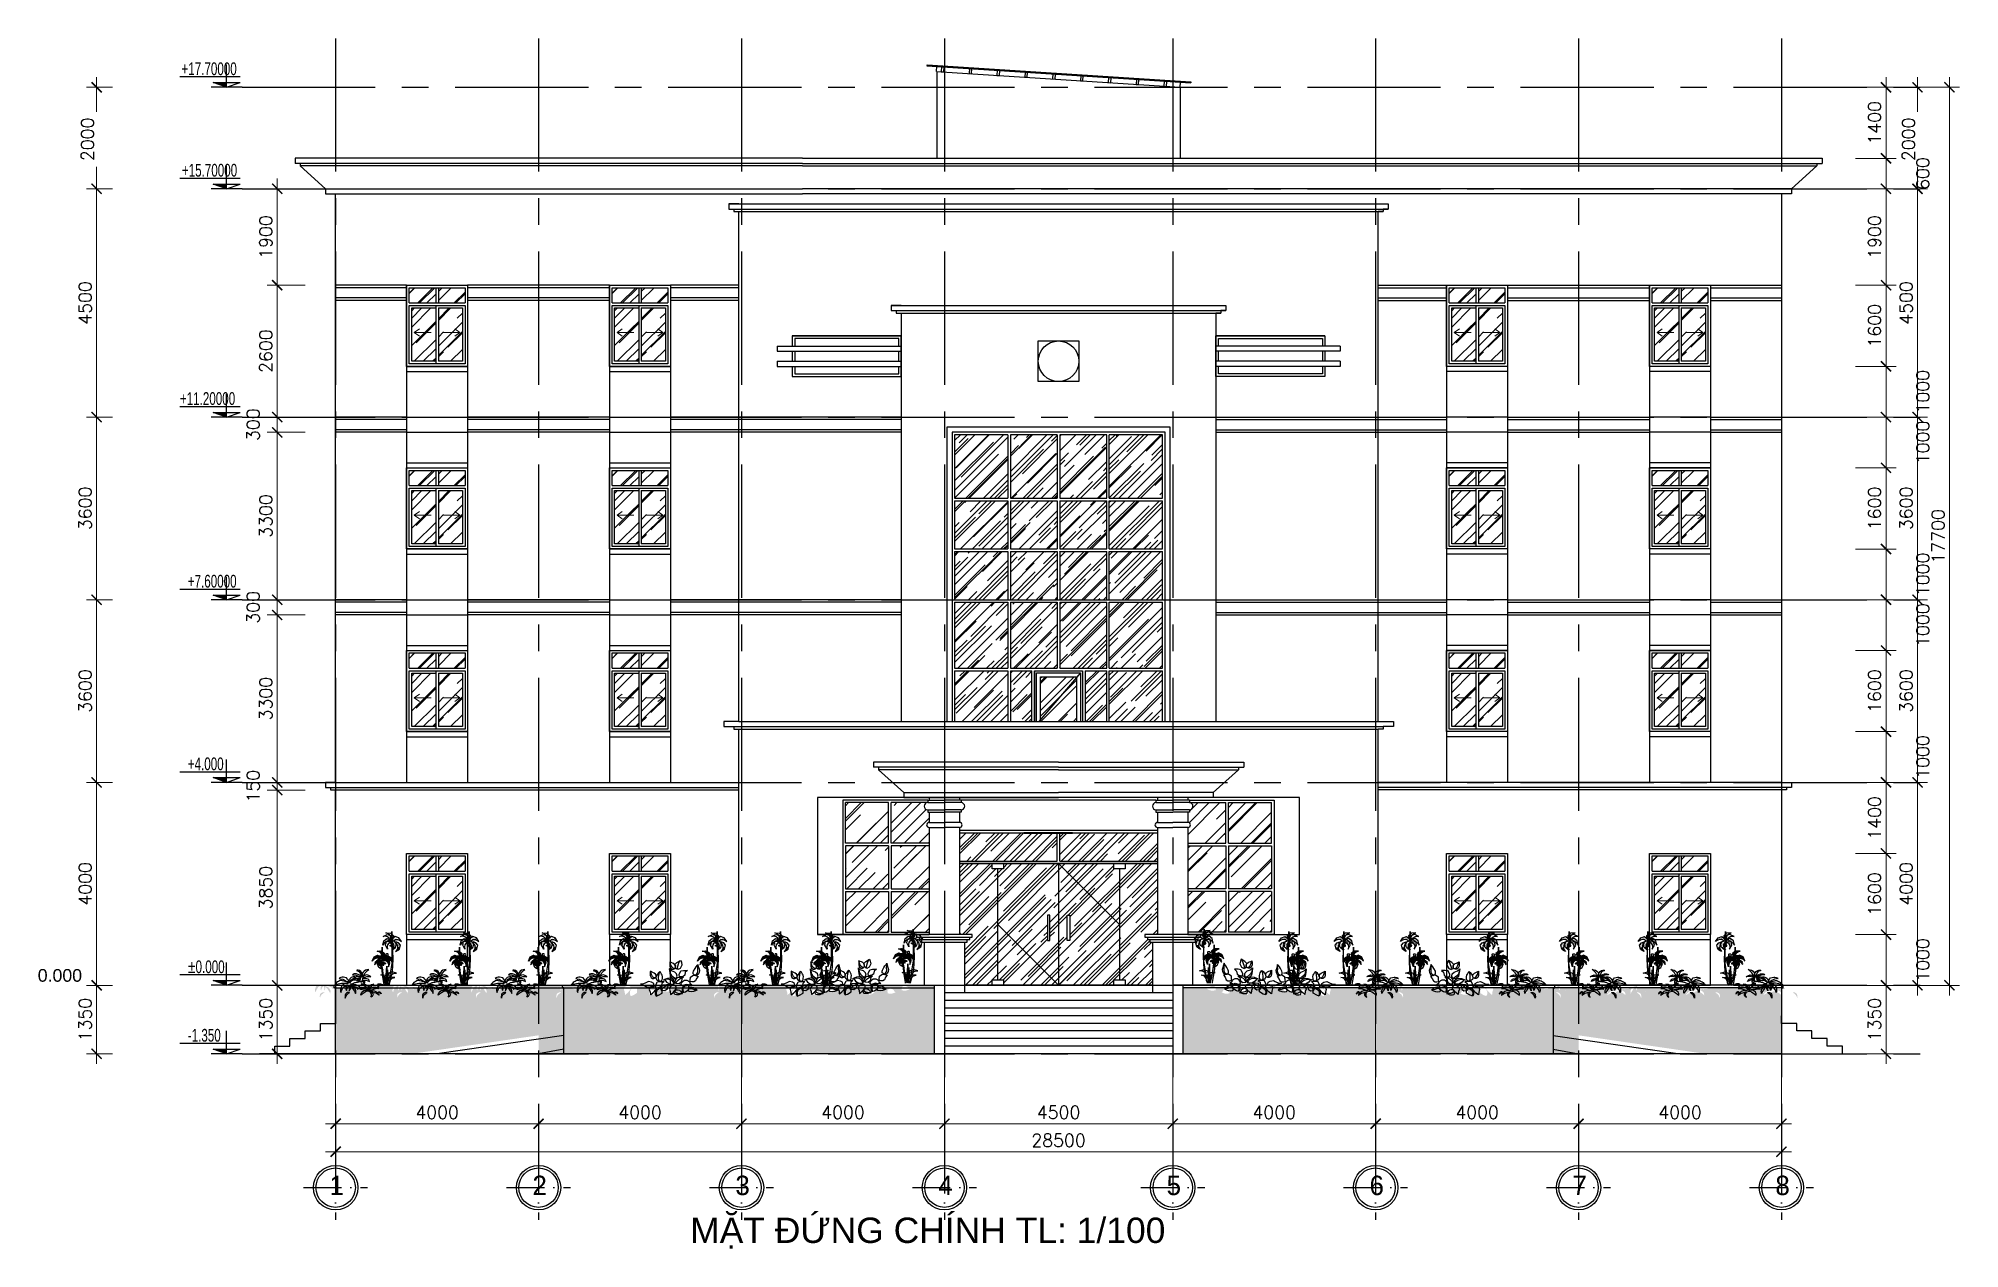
# Model space of a CAD drawing. Header units: inches. Extents: x 452443 to 881249, y 975131 to 1198310.
# Drawn here: x 452443 to 490312, y 1031322 to 1055174 of the extents above; entities that cross this region are included whole.
import ezdxf
from ezdxf.enums import TextEntityAlignment as Align

# ---------------------------------------------------------------- set-up
doc = ezdxf.new("R2010")
doc.units = ezdxf.units.IN
doc.header["$LTSCALE"] = 3.5
doc.header["$MEASUREMENT"] = 0
doc.linetypes.add('ACAD_ISO10W100', pattern=[18, 12, -3, 0, -3])
doc.linetypes.add('CENTER', pattern=[2, 1.25, -0.25, 0.25, -0.25])
for name, color, linetype in [('cot', 1, 'Continuous'), ('DOOR-84', 84, 'Continuous'), ('GHICHU', 40, 'Continuous'), ('hatch', 4, 'Continuous'), ('hatch vl', 4, 'Continuous'), ('kich thuoc', 3, 'Continuous'), ('Mui ten', 9, 'Continuous'), ('Netthay_126', 126, 'Continuous'), ('NOI THAT', 42, 'Continuous'), ('text', 3, 'Continuous'), ('TEXT2', 7, 'Continuous'), ('thuocdo', 3, 'Continuous'), ('TREE1', 84, 'Continuous'), ('Truc', 252, 'Continuous'), ('VISIONABLE-LINE126', 126, 'Continuous')]:
    doc.layers.add(name, color=color, linetype=linetype)
doc.styles.add('chu 1', font='VHELVEN0.TTF')
doc.styles.add('KICHTHUOC', font='VHELVCN0.TTF')
doc.styles.add('romand', font='romand.shx')
doc.styles.add('STYLE5', font='VAVON_.TTF')
doc.styles.add('VNI-HELVE', font='VHELVEN0.TTF')
doc.dimstyles.new('TL100', dxfattribs={"dimscale": 100, "dimtxt": 2.5, "dimasz": 2, "dimexe": 2, "dimexo": 1, "dimgap": 1, "dimtad": 1, "dimdec": 0, "dimzin": 0, "dimdsep": 46, "dimtxsty": 'romand', "dimblk": 'ARCHTICK', "dimcen": 2, "dimdle": 2, "dimclrd": 256, "dimclre": 256, "dimclrt": 7, "dimadec": 0, "dimazin": 0, "dimtfac": 0.004, "dimtdec": 0, "dimtmove": 2, "dimatfit": 3, "dimfxl": 1, "dimtolj": 1, "dimtzin": 0, "dimlwd": 20, "dimlwe": 20, "dimarcsym": 1})
picture_1 = doc.add_image_def('image1.jpg', size_in_pixel=(400, 400))
pattern_1 = [(45, (394464.27, 1083999.8), (424.264, 1131.3708), [7500, -1000, 2500, -500]), (45, (394757.7, 1084646.8), (-823.7794, 116.6726), [1500, -165, 3000, -375]), (45, (394340.53, 1084477.1), (1601.5969, 2075.3584), [4000, -700, 2000, -500])]

msp = doc.modelspace()

# ---------------------------------------------------------------- texts
at = {"style": 'chu 1'}
msp.add_text('0.000', height=250, dxfattribs=at).set_placement((452429.4, 1036580.9))
at = {"layer": 'text', "linetype": 'Continuous', "style": 'STYLE5'}
for s, p in [('1', (458323.4, 1032375.6)), ('2', (462323.4, 1032375.6)), ('3', (466323.4, 1032375.6)), ('4', (470323.4, 1032375.6)), ('5', (474823.4, 1032375.6)), ('6', (478823.4, 1032375.6)), ('7', (482823.4, 1032375.6)), ('8', (486823.4, 1032375.6))]:
    msp.add_text(s, height=382.5, dxfattribs=at).set_placement(p, align=Align.CENTER)
at = {"layer": 'TEXT2', "insert": (465290, 1031931.9), "char_height": 500, "attachment_point": 1, "style": 'VNI-HELVE'}
msp.add_mtext_dynamic_manual_height_columns('{\\C7;MAËT ÑÖÙNG CHÍNH TL: 1/100}', width=16977.87, gutter_width=1000, heights=[0], dxfattribs=at)

# ---------------------------------------------------------------- blocks, each defined once
blk = doc.blocks.new('truc tron')
at = {"layer": 'DOOR-84', "linetype": 'ACAD_ISO10W100', "ltscale": 20}
for p, q in [((0, -710), (0, 710)), ((710, 0), (-710, 0))]:
    blk.add_line(p, q, dxfattribs=at)
at = {"layer": 'DOOR-84', "linetype": 'Continuous'}
blk.add_circle((0, 0), 492, dxfattribs=at)
at = {"layer": 'NOI THAT', "linetype": 'Continuous'}
blk.add_circle((0, 0), 437, dxfattribs=at)
blk = doc.blocks.new('ELE_TR10')
for p, q in [((1460, 7697), (1605, 8464)), ((1605, 8464), (2174, 8717)), ((1902, 7797), (1832, 7408)), ((2135, 8158), (1902, 7797)), ((2500, 8344), (2135, 8158)), ((2174, 8717), (2749, 8664)), ((2745, 8669), (2500, 8344)), ((2820, 4060), (2757, 10459)), ((2757, 10459), (2980, 4856)), ((3307, 8447), (2766, 8650)), ((2772, 8652), (2851, 8253)), ((2851, 8253), (3099, 7927)), ((3099, 7927), (3152, 7500)), ((3710, 7973), (3307, 8447)), ((3508, 7218), (3710, 7973)), ((4090, 8168), (3549, 8370)), ((3555, 8372), (3634, 7974)), ((3634, 7974), (3882, 7648)), ((4493, 7693), (4090, 8168)), ((-1179, 4489), (-827, 5339)), ((-823, 4868), (-1179, 4489)), ((-1053, 4793), (-992, 4689)), ((-1015, 4886), (-942, 4742)), ((-973, 4987), (-892, 4796)), ((-926, 5099), (-839, 4851)), ((-873, 5227), (-780, 4891)), ((-827, 5339), (-134, 5701)), ((-474, 5054), (-823, 4868)), ((-807, 5350), (-718, 4924)), ((-717, 5397), (-655, 4958)), ((-717, 3968), (-621, 3838)), ((-693, 4075), (-581, 3900)), ((-666, 4193), (-538, 3963)), ((-635, 4328), (-487, 4013)), ((-625, 5445), (-591, 4992)), ((-590, 4460), (-431, 4056)), ((-529, 5494), (-525, 5027)), ((-510, 4522), (-375, 4099)), ((-46, 5094), (-474, 5054)), ((-429, 5547), (-456, 5055)), ((-444, 4573), (-317, 4144)), ((-322, 5603), (-388, 5062)), ((-358, 4639), (-258, 4189)), ((-208, 5662), (-320, 5068)), ((-95, 5680), (-251, 5075)), ((-251, 4718), (-195, 4229)), ((-228, 6518), (693, 6532)), ((262, 6342), (-228, 6518)), ((0, 5630), (-180, 5082)), ((-161, 3914), (178, 4436)), ((135, 3192), (-161, 3914)), ((-155, 4791), (-129, 4247)), ((-137, 3952), (451, 3742)), ((-134, 5701), (416, 5410)), ((91, 5582), (-107, 5089)), ((-78, 4042), (451, 3812)), ((-69, 5347), (320, 5593)), ((186, 5399), (-69, 5347)), ((-52, 4869), (-63, 4265)), ((326, 4923), (-46, 5094)), ((180, 5535), (-35, 5089)), ((-22, 4128), (451, 3885)), ((57, 4905), (5, 4283)), ((266, 5489), (25, 5062)), ((102, 6523), (30, 6425)), ((32, 4212), (457, 3958)), ((70, 5435), (65, 5375)), ((158, 4872), (73, 4301)), ((351, 5445), (83, 5035)), ((86, 4294), (490, 4014)), ((202, 6524), (98, 6400)), ((112, 5462), (100, 5382)), ((159, 5491), (137, 5389)), ((138, 4375), (522, 4070)), ((429, 5391), (141, 5008)), ((256, 4840), (143, 4320)), ((311, 6526), (168, 6375)), ((210, 5523), (174, 5397)), ((178, 4436), (690, 4706)), ((381, 5374), (186, 5399)), ((481, 5310), (199, 4981)), ((199, 4447), (554, 4125)), ((269, 5560), (210, 5396)), ((351, 4809), (215, 4333)), ((433, 6528), (240, 6350)), ((331, 5591), (245, 5392)), ((531, 5234), (257, 4954)), ((570, 6095), (262, 6342)), ((444, 4778), (278, 4316)), ((381, 5584), (280, 5387)), ((284, 4492), (585, 4181)), ((571, 6530), (300, 6311)), ((433, 5577), (316, 5383)), ((583, 5166), (317, 4927)), ((320, 5593), (707, 5540)), ((732, 4931), (326, 4923)), ((536, 4748), (340, 4299)), ((486, 5570), (353, 5378)), ((710, 6517), (355, 6267)), ((365, 4534), (618, 4236)), ((568, 5267), (381, 5374)), ((542, 5563), (389, 5370)), ((621, 4708), (402, 4283)), ((623, 5091), (410, 4925)), ((789, 6454), (411, 6223)), ((416, 5410), (731, 4925)), ((602, 5554), (419, 5353)), ((437, 4580), (650, 4293)), ((666, 5546), (449, 5336)), ((655, 4302), (451, 3947)), ((451, 3947), (452, 3517)), ((687, 4637), (463, 4266)), ((869, 6388), (467, 6177)), ((717, 5520), (479, 5318)), ((741, 5473), (510, 5301)), ((515, 4613), (661, 4386)), ((667, 5024), (525, 4927)), ((748, 4570), (525, 4249)), ((953, 6320), (526, 6130)), ((765, 5427), (541, 5283)), ((671, 5090), (568, 5267)), ((777, 5718), (570, 6095)), ((787, 5382), (571, 5262)), ((1041, 6248), (579, 6079)), ((586, 4651), (669, 4500)), ((810, 5339), (588, 5234)), ((811, 4512), (588, 4232)), ((831, 5296), (604, 5206)), ((1134, 6173), (612, 6019)), ((848, 5251), (620, 5178)), ((846, 5203), (636, 5150)), ((1235, 6091), (645, 5958)), ((844, 5158), (652, 5123)), ((684, 4707), (655, 4302)), ((846, 5115), (668, 5094)), ((839, 4976), (671, 5090)), ((1295, 5994), (678, 5898)), ((693, 6532), (1299, 6039)), ((841, 5073), (706, 5066)), ((707, 5540), (848, 5263)), ((1287, 5887), (713, 5835)), ((781, 7339), (717, 4410)), ((736, 4755), (717, 2500)), ((1279, 5785), (748, 5771)), ((839, 5033), (753, 5034)), ((767, 5308), (777, 5718)), ((936, 4938), (767, 5308)), ((1092, 5168), (768, 5318)), ((1134, 5243), (769, 5384)), ((1184, 5319), (771, 5448)), ((1238, 5399), (772, 5512)), ((1256, 5492), (774, 5575)), ((1264, 5588), (775, 5640)), ((1271, 5685), (777, 5705)), ((813, 3487), (781, 7339)), ((1040, 5102), (802, 5231)), ((848, 5263), (837, 4974)), ((995, 5035), (850, 5127)), ((1251, 5418), (930, 4937)), ((1499, 5079), (943, 4920)), ((946, 4925), (1247, 4652)), ((970, 4881), (1374, 4837)), ((1327, 5330), (971, 4875)), ((1043, 4968), (1176, 4858)), ((1093, 5031), (1290, 4846)), ((1139, 5101), (1384, 4840)), ((1197, 5164), (1446, 4862)), ((1212, 5004), (1257, 4649)), ((1275, 4751), (1225, 4849)), ((1247, 4652), (1640, 4537)), ((1299, 6039), (1251, 5418)), ((1253, 5236), (1506, 4884)), ((1296, 5021), (1320, 4631)), ((1313, 5312), (1566, 4905)), ((1901, 5571), (1327, 5330)), ((1374, 4837), (1760, 4975)), ((1384, 5046), (1381, 4612)), ((1395, 5359), (1626, 4927)), ((1477, 5072), (1442, 4595)), ((1910, 6893), (1460, 7697)), ((1484, 5396), (1687, 4949)), ((2105, 4936), (1499, 5079)), ((1571, 5062), (1504, 4577)), ((1664, 5040), (1565, 4559)), ((1574, 5434), (1748, 4971)), ((1759, 5017), (1628, 4540)), ((1640, 4537), (1937, 4225)), ((1666, 5472), (1820, 4964)), ((1857, 4994), (1683, 4492)), ((1957, 4971), (1733, 4439)), ((1749, 7181), (1869, 7165)), ((1760, 4975), (2183, 4897)), ((1761, 5512), (1892, 4950)), ((2061, 4946), (1782, 4388)), ((2135, 4859), (1829, 4338)), ((1832, 7408), (1910, 6893)), ((1860, 5554), (1962, 4938)), ((2182, 4739), (1877, 4288)), ((2559, 5150), (1901, 5571)), ((2226, 4627), (1924, 4238)), ((1937, 4225), (2078, 3856)), ((2276, 4503), (1957, 4172)), ((1971, 5527), (2030, 4925)), ((2316, 4402), (1984, 4102)), ((2345, 4324), (2010, 4034)), ((2382, 4230), (2035, 3967)), ((2351, 4094), (2060, 3902)), ((2307, 3963), (2079, 3832)), ((2080, 5457), (2098, 4912)), ((2097, 3336), (2390, 4209)), ((2390, 4209), (2105, 4936)), ((2181, 5392), (2165, 4900)), ((2183, 4897), (2514, 4682)), ((2295, 5321), (2231, 4866)), ((2386, 5263), (2294, 4825)), ((2342, 1258), (2820, 4060)), ((2455, 5217), (2355, 4785)), ((2540, 5162), (2414, 4747)), ((2596, 5034), (2473, 4708)), ((2514, 4682), (2836, 4272)), ((2637, 4902), (2529, 4663)), ((2836, 4272), (2559, 5150)), ((2674, 4786), (2576, 4603)), ((2707, 4682), (2622, 4545)), ((2737, 4586), (2666, 4488)), ((2754, 6690), (3508, 7218)), ((3047, 7120), (2754, 6690)), ((2980, 4856), (2852, 2373)), ((3023, 6879), (2908, 6917)), ((3105, 6936), (2949, 6976)), ((3195, 6999), (2991, 7037)), ((3295, 7069), (3034, 7100)), ((3152, 7500), (3047, 7120)), ((3408, 7148), (3060, 7167)), ((3537, 6410), (4291, 6939)), ((3830, 6840), (3537, 6410)), ((3888, 6657), (3732, 6697)), ((3978, 6720), (3774, 6758)), ((4078, 6789), (3817, 6821)), ((3935, 7221), (3830, 6840)), ((4191, 6869), (3843, 6887)), ((4296, 6960), (3862, 6955)), ((4323, 7058), (3881, 7024)), ((3882, 7648), (3935, 7221)), ((4346, 7138), (3900, 7094)), ((4374, 7242), (3920, 7166)), ((4291, 6939), (4493, 7693)), ((-739, 3870), (-661, 3778)), ((-130, 3838), (452, 3672)), ((-81, 3718), (452, 3603)), ((950, 2763), (135, 3192)), ((452, 3517), (604, 3153)), ((604, 3153), (950, 2763)), ((717, 2500), (940, 908)), ((1004, 2054), (813, 3487)), ((940, 908), (1163, -302)), ((1195, 813), (1004, 2054)), ((1546, -397), (1195, 813)), ((1641, -334), (2342, 1258)), ((1878, -329), (1910, 2727)), ((1910, 2727), (1910, -393)), ((2078, 3856), (2097, 3336)), ((2269, 3847), (2082, 3756)), ((2234, 3743), (2084, 3682)), ((2202, 3648), (2087, 3610)), ((2852, 2373), (2151, -429))]:
    blk.add_line(p, q)
for points in [[(2738, 8447), (2339, 8370), (1943, 8477), (1528, 8365), (1215, 8124), (928, 7690), (1133, 8587), (1755, 9060), (2347, 8866), (2738, 8440)], [(2684, 8512), (2381, 8783), (2225, 9162), (1884, 9424), (1503, 9526), (983, 9491), (1821, 9873), (2574, 9665), (2779, 9078), (2679, 8508)], [(2636, 8551), (2494, 8932), (2533, 9340), (2353, 9731), (2063, 9999), (1587, 10210), (2506, 10158), (3076, 9623), (2984, 9007), (2630, 8550)], [(2756, 8537), (3157, 8605), (3490, 8843), (3919, 8883), (4296, 8766), (4717, 8460), (4211, 9229), (3464, 9455), (2977, 9066), (2758, 8531)], [(1603, 86), (1461, 466), (1500, 874), (1320, 1265), (1030, 1533), (554, 1744), (1474, 1692), (2043, 1158), (1951, 542), (1597, 85)], [(1567, -251), (1645, 1644), (1722, 3499), (1606, -289)], [(2133, -344), (2315, 20), (2319, 429), (2539, 799), (2855, 1036), (3350, 1195), (2431, 1240), (1808, 768), (1836, 146), (2140, -346)], [(2113, 905), (2390, 1202), (2511, 1594), (2827, 1886), (3197, 2022), (3717, 2034), (2849, 2339), (2118, 2063), (1967, 1459), (2118, 901)], [(1163, -302), (1177, -393)]]:
    blk.add_lwpolyline(points)
at = {"const_width": 10}
for points in [[(1001, 8011), (1080, 7918)], [(1024, 8108), (1119, 7979)], [(1048, 8215), (1160, 8040)], [(1075, 8334), (1202, 8104)], [(1106, 8469), (1254, 8154)], [(1151, 8601), (1310, 8196)], [(1231, 8662), (1366, 8240)], [(1297, 8714), (1424, 8284)], [(1383, 8779), (1483, 8330)], [(1483, 7818), (1866, 7595)], [(1490, 8859), (1546, 8369)], [(1497, 7900), (1879, 7667)], [(1517, 8006), (1892, 7741)], [(1543, 8138), (1912, 7812)], [(1565, 8256), (1949, 7870)], [(1586, 8931), (1612, 8387)], [(1589, 8383), (1987, 7927)], [(1645, 8482), (2024, 7986)], [(1689, 9010), (1678, 8405)], [(1743, 8526), (2062, 8045)], [(1797, 9046), (1745, 8423)], [(1899, 9012), (1814, 8442)], [(1916, 10191), (1838, 10099)], [(1838, 8568), (2102, 8107)], [(1997, 8980), (1884, 8461)], [(2016, 10185), (1904, 10069)], [(1929, 8608), (2146, 8164)], [(2092, 8949), (1956, 8474)], [(2125, 10179), (1972, 10039)], [(2018, 8648), (2205, 8194)], [(2185, 8919), (2019, 8456)], [(2247, 10172), (2042, 10008)], [(2276, 8889), (2081, 8440)], [(2385, 10165), (2099, 9966)], [(2106, 8687), (2262, 8223)], [(2523, 10142), (2151, 9918)], [(2195, 8692), (2318, 8229)], [(2597, 10073), (2203, 9870)], [(2427, 8778), (2204, 8407)], [(2319, 8672), (2209, 8622)], [(2659, 10017), (2256, 9820)], [(2489, 8711), (2266, 8390)], [(2292, 8706), (2376, 8281)], [(2737, 9943), (2311, 9769)], [(2552, 8653), (2329, 8373)], [(2834, 9851), (2361, 9714)], [(2383, 8698), (2433, 8310)], [(2921, 9768), (2389, 9652)], [(3016, 9680), (2418, 9590)], [(3069, 9579), (2447, 9526)], [(2469, 8697), (2491, 8340)], [(3053, 9473), (2477, 9462)], [(2951, 9003), (2495, 9148)], [(2808, 8769), (2495, 8942)], [(2855, 8841), (2501, 9007)], [(3038, 9371), (2507, 9396)], [(2911, 8913), (2507, 9071)], [(2995, 9081), (2519, 9198)], [(3009, 9176), (2526, 9262)], [(3023, 9272), (2532, 9327)], [(3032, 8557), (2857, 8245)], [(2859, 8795), (3165, 8611)], [(2867, 8909), (2885, 9029)], [(2897, 8872), (3218, 8649)], [(3110, 8521), (2897, 8193)], [(2932, 8956), (3271, 8686)], [(3196, 8489), (2936, 8142)], [(2968, 9045), (3323, 8723)], [(3286, 8455), (2975, 8091)], [(3355, 8391), (3013, 8041)], [(3035, 9112), (3375, 8760)], [(3417, 8318), (3052, 7989)], [(3481, 8243), (3092, 7937)], [(3545, 8167), (3107, 7866)], [(3110, 9172), (3427, 8797)], [(3612, 8088), (3116, 7794)], [(3681, 8007), (3125, 7724)], [(3689, 7893), (3133, 7655)], [(3655, 7768), (3142, 7587)], [(3186, 9233), (3480, 8835)], [(3264, 9296), (3552, 8848)], [(3345, 9360), (3624, 8855)], [(3429, 9427), (3695, 8862)], [(3543, 9431), (3764, 8868)], [(3815, 8278), (3640, 7966)], [(3666, 9394), (3832, 8875)], [(3893, 8241), (3680, 7914)], [(3979, 8209), (3719, 7862)], [(4069, 8176), (3758, 7812)], [(3782, 9359), (3901, 8881)], [(4138, 8111), (3796, 7761)], [(4200, 8038), (3835, 7710)], [(4264, 7964), (3875, 7658)], [(4328, 7887), (3890, 7587)], [(4395, 7809), (3899, 7514)], [(3910, 9322), (3973, 8866)], [(4014, 9291), (4045, 8844)], [(4093, 9265), (4114, 8822)], [(4190, 9236), (4182, 8801)], [(4278, 9128), (4249, 8781)], [(4354, 9012), (4315, 8752)], [(4421, 8910), (4377, 8707)], [(4481, 8819), (4436, 8664)], [(4536, 8735), (4495, 8621)], [(1464, 7719), (1853, 7525)], [(1519, 7590), (1841, 7456)], [(1587, 7470), (1835, 7385)], [(1646, 7364), (1847, 7309)], [(1700, 7268), (1858, 7236)], [(3513, 7240), (3079, 7235)], [(3540, 7338), (3098, 7303)], [(3563, 7418), (3117, 7373)], [(3591, 7522), (3137, 7446)], [(3624, 7652), (3150, 7519)], [(4464, 7727), (3908, 7444)], [(4472, 7613), (3916, 7375)], [(4438, 7488), (3925, 7307)], [(4407, 7372), (3933, 7239)], [(-35, 3607), (452, 3535)], [(8, 3502), (474, 3464)], [(49, 3402), (503, 3395)], [(88, 3306), (531, 3328)], [(127, 3213), (558, 3262)], [(243, 3135), (586, 3198)], [(365, 3071), (620, 3135)], [(473, 3014), (671, 3078)], [(570, 2963), (720, 3022)], [(658, 2917), (768, 2968)], [(883, 1725), (805, 1633)], [(983, 1720), (871, 1604)], [(1093, 1714), (939, 1574)], [(1214, 1707), (1009, 1543)], [(1352, 1699), (1066, 1500)], [(1490, 1677), (1118, 1452)], [(1564, 1607), (1170, 1404)], [(1626, 1552), (1223, 1355)], [(1704, 1478), (1278, 1304)], [(1801, 1385), (1328, 1249)], [(1889, 1303), (1357, 1186)], [(1983, 1214), (1385, 1124)], [(2037, 1113), (1414, 1061)], [(2021, 1007), (1444, 996)], [(1918, 537), (1462, 682)], [(1775, 304), (1462, 477)], [(1822, 375), (1468, 542)], [(2005, 905), (1474, 930)], [(1878, 447), (1474, 606)], [(1962, 615), (1487, 733)], [(1976, 710), (1493, 797)], [(1991, 807), (1499, 862)], [(1810, 723), (2424, 606)], [(1815, 616), (2387, 545)], [(1819, 513), (2350, 482)], [(1824, 413), (2319, 417)], [(1828, 316), (2318, 351)], [(1832, 220), (2317, 287)], [(1834, 443), (1852, 563)], [(1848, 127), (2317, 223)], [(1874, 818), (2459, 666)], [(1898, 44), (2316, 160)], [(1946, -33), (2316, 95)], [(1973, 1437), (2450, 1397)], [(1977, 896), (2494, 725)], [(1985, 1531), (2469, 1457)], [(1986, -109), (2315, 30)], [(1998, 1344), (2431, 1336)], [(2008, 1624), (2488, 1519)], [(2022, 1256), (2412, 1274)], [(2032, 1719), (2507, 1582)], [(2038, 1172), (2393, 1212)], [(2056, 1816), (2556, 1635)], [(2073, 969), (2529, 784)], [(2081, 1916), (2609, 1685)], [(2107, 2020), (2661, 1733)], [(2179, 1051), (2584, 833)], [(2195, 2093), (2712, 1780)], [(2265, 1116), (2644, 878)], [(2316, 2138), (2763, 1827)], [(2332, 1165), (2702, 922)], [(2413, 1226), (2759, 964)], [(2429, 2181), (2813, 1873)], [(2552, 1234), (2816, 1006)], [(2553, 2229), (2880, 1905)], [(2654, 2267), (2950, 1931)], [(2690, 1227), (2877, 1043)], [(2733, 2295), (3018, 1956)], [(2812, 1221), (2950, 1066)], [(2828, 2331), (3085, 1981)], [(2921, 1216), (3020, 1089)], [(2963, 2298), (3151, 2005)], [(3021, 1211), (3089, 1111)], [(3094, 2253), (3221, 2023)], [(3209, 2212), (3297, 2024)]]:
    blk.add_lwpolyline(points, dxfattribs=at)
for centre, radius in [((2601, 8168), 107), ((2796, 8000), 107), ((3047, 7850), 107), ((670, 4135), 107), ((820, 4017), 73), ((856, 4183), 75.4), ((910, 3807), 107), ((999, 4574), 107), ((1095, 3855), 75.4), ((1110, 3839), 54.8), ((1171, 4179), 107), ((1422, 4029), 107), ((2535, 7627), 107), ((2685, 7509), 73), ((2720, 7675), 75.4), ((2735, 7659), 54.8), ((1060, 3688), 73)]:
    blk.add_circle(centre, radius)
for centre, radius, start, end in [((896, 6033), 1227, 262.39726, 281.93424), ((752, 5860), 1029, 269.73434, 286.54367), ((863, 5486), 639, 286.54367, 307.91915), ((992, 5577), 760, 281.93424, 306.8292), ((477, 5981), 1266, 307.91915, 317.46507), ((222, 6216), 1614, 317.46507, 325.91943), ((150, 6701), 2165, 306.8292, 312.2492), ((1242, 5526), 382, 325.91943, 22.56733), ((1806, 5760), 229, 127.05024, 202.56733), ((158, 6692), 2153, 312.2492, 317.68404), ((1857, 5693), 313, 81.58019, 127.05024), ((567, 6320), 1600, 317.68404, 335.90623), ((1877, 5835), 170, 18.37953, 81.58019), ((1749, 5792), 306, 335.90623, 18.37953)]:
    blk.add_arc(centre, radius, start, end)
blk = doc.blocks.new('hoa3')
for points in [[(-216, 206), (-210, 216), (-208, 237), (-218, 253), (-234, 267), (-251, 275), (-269, 281), (-285, 290), (-286, 273), (-286, 236), (-276, 207), (-255, 194), (-239, 194), (-217, 202), (-238, 204), (-256, 220), (-271, 246), (-279, 273), (-283, 289)], [(-161, 158), (-143, 163), (-131, 176), (-127, 196), (-126, 220), (-131, 239), (-139, 254), (-153, 279), (-159, 285), (-176, 272), (-192, 252), (-206, 232), (-212, 204), (-204, 183), (-192, 171), (-163, 158), (-176, 177), (-177, 203), (-174, 244), (-162, 286)], [(-38, 320), (-30, 300), (-25, 259), (-7, 236), (21, 212), (49, 196)], [(40, 328), (46, 339), (48, 360), (38, 376), (22, 390), (6, 398), (-13, 404), (-29, 413), (-30, 395), (-30, 359), (-19, 329), (1, 316), (18, 316), (39, 325), (19, 327), (0, 342), (-15, 368), (-23, 395), (-27, 412)], [(67, 317), (49, 328), (38, 379), (64, 404), (111, 433), (122, 408), (129, 371), (107, 328), (75, 313), (71, 339), (86, 386), (104, 430)], [(303, 237), (290, 244), (279, 255), (279, 275), (282, 291), (302, 325), (315, 347), (333, 368), (338, 381), (345, 354), (354, 323), (362, 299), (358, 273), (345, 249), (331, 238), (303, 236), (317, 245), (331, 262), (338, 288), (337, 322), (338, 354), (338, 381)], [(-137, 66), (-162, 73), (-199, 62), (-220, 25), (-220, -11), (-210, -36), (-177, -25), (-129, 4), (-129, 29), (-129, 62), (-162, 62), (-199, 40), (-210, 11), (-206, -29)], [(-133, 37), (-129, 56), (-120, 68), (-102, 85), (-78, 98), (-52, 109), (-34, 117)], [(24, 120), (22, 135), (16, 151), (4, 166), (-16, 177), (-25, 179), (-56, 184), (-85, 182), (-111, 178)], [(39, 35), (48, 42), (62, 47), (78, 45), (96, 40), (112, 27), (118, 16), (127, 3), (135, -3), (118, -8), (91, -18), (58, -19), (37, -15), (32, -5), (29, 9), (31, 22), (35, 35), (37, 24), (47, 15), (61, 5), (83, -1), (108, -4), (133, -4)], [(53, 131), (57, 150), (65, 162), (84, 179), (108, 193), (134, 203), (151, 211)], [(215, 111), (190, 118), (153, 107), (131, 71), (131, 35), (142, 9), (175, 20), (222, 49), (222, 75), (222, 107), (190, 107), (153, 86), (142, 56), (146, 16)], [(218, 62), (225, 72), (234, 81), (245, 82), (261, 83), (281, 78), (300, 66), (316, 53), (331, 45), (307, 33), (282, 23), (250, 20), (223, 24), (214, 34), (214, 55), (223, 61), (240, 63), (253, 62), (267, 58), (291, 50), (313, 47), (331, 45)]]:
    blk.add_lwpolyline(points)
for points in [[(56, 200), (67, 226), (60, 255), (35, 280), (-9, 295), (-38, 320), (-31, 273), (-24, 222), (9, 193), (42, 189)], [(97, 215), (93, 248), (115, 295), (151, 302), (202, 302), (173, 277), (166, 237), (144, 222)], [(-238, 105), (-241, 131), (-270, 145), (-310, 156), (-336, 142), (-383, 120), (-416, 120), (-361, 102), (-329, 83), (-281, 80), (-241, 91)], [(-227, 97), (-259, 100), (-289, 82), (-299, 49), (-289, 16), (-285, -20), (-278, -16), (-252, 6), (-208, 53), (-212, 82)], [(-212, 68), (-215, 101), (-194, 149), (-157, 156), (-106, 156), (-135, 130), (-142, 90), (-164, 76)], [(-144, 51), (-140, 80), (-115, 113), (-74, 117), (-34, 117), (-56, 99), (-64, 55), (-93, 33), (-133, 37)], [(31, 135), (24, 171), (-2, 193), (-27, 200), (-60, 197), (-111, 178), (-89, 171), (-71, 146), (-27, 120), (24, 120)], [(38, 102), (5, 106), (-24, 87), (-35, 55), (-24, 22), (-20, -15), (-13, -11), (13, 11), (56, 58), (53, 87)], [(42, 146), (46, 175), (71, 208), (111, 211), (151, 211), (129, 193), (122, 149), (93, 127), (53, 131)], [(137, 157), (162, 175), (195, 175), (235, 153), (235, 135), (261, 113), (228, 113), (188, 98), (129, 106), (115, 124)], [(239, 171), (242, 211), (275, 233), (297, 237), (344, 222), (322, 197), (308, 164), (286, 149), (261, 149), (235, 157)]]:
    blk.add_lwpolyline(points, close=True)
blk = doc.blocks.new('tree34')
for p, q in [((-245, 791), (-250, 782)), ((-250, 782), (-192, 771)), ((-216, 809), (-245, 791)), ((-180, 825), (-216, 809)), ((-125, 836), (-180, 825)), ((-76, 841), (-125, 836)), ((-15, 832), (-76, 841)), ((52, 813), (-15, 832)), ((92, 765), (52, 813)), ((206, 796), (180, 768)), ((238, 823), (206, 796)), ((276, 844), (238, 823)), ((321, 852), (276, 844)), ((279, 759), (315, 784)), ((311, 955), (285, 931)), ((285, 931), (303, 940)), ((303, 940), (344, 940)), ((353, 970), (311, 955)), ((334, 785), (312, 734)), ((315, 784), (358, 811)), ((381, 849), (321, 852)), ((373, 822), (334, 785)), ((344, 940), (434, 923)), ((351, 760), (411, 783)), ((403, 971), (353, 970)), ((358, 811), (401, 830)), ((440, 852), (373, 822)), ((432, 841), (381, 849)), ((401, 830), (432, 841)), ((452, 971), (403, 971)), ((411, 783), (471, 798)), ((434, 923), (510, 896)), ((506, 865), (440, 852)), ((474, 1117), (446, 1104)), ((446, 1104), (485, 1099)), ((523, 952), (452, 971)), ((471, 798), (516, 804)), ((520, 1115), (474, 1117)), ((495, 774), (484, 727)), ((485, 1099), (522, 1081)), ((527, 806), (495, 774)), ((576, 857), (506, 865)), ((510, 896), (597, 865)), ((516, 804), (568, 803)), ((566, 1105), (520, 1115)), ((522, 1081), (568, 1051)), ((584, 916), (523, 952)), ((583, 816), (527, 806)), ((627, 1072), (566, 1105)), ((568, 1051), (589, 1011)), ((568, 803), (629, 815)), ((619, 840), (576, 857)), ((629, 815), (583, 816)), ((628, 877), (584, 916)), ((589, 1011), (618, 958)), ((597, 865), (619, 840)), ((618, 958), (631, 900)), ((666, 1011), (627, 1072)), ((648, 831), (628, 877)), ((631, 900), (656, 854)), ((656, 854), (648, 831)), ((667, 893), (659, 836)), ((659, 836), (667, 856)), ((677, 955), (666, 1011)), ((682, 947), (667, 893)), ((667, 856), (674, 895)), ((674, 895), (677, 955)), ((681, 778), (697, 791)), ((706, 782), (681, 778)), ((697, 996), (682, 947)), ((689, 823), (708, 875)), ((718, 860), (689, 823)), ((723, 1038), (697, 996)), ((697, 791), (732, 817)), ((751, 792), (706, 782)), ((708, 875), (732, 920)), ((760, 895), (718, 860)), ((756, 1085), (723, 1038)), ((732, 920), (770, 966)), ((732, 817), (776, 839)), ((811, 789), (751, 792)), ((815, 1123), (756, 1085)), ((809, 921), (760, 895)), ((770, 966), (805, 1010)), ((776, 839), (819, 859)), ((805, 1010), (854, 1066)), ((871, 928), (809, 921)), ((868, 779), (811, 789)), ((872, 1141), (815, 1123)), ((819, 859), (860, 867)), ((854, 1066), (896, 1106)), ((860, 867), (913, 873)), ((913, 754), (868, 779)), ((941, 913), (871, 928)), ((949, 1150), (872, 1141)), ((896, 1106), (949, 1150)), ((913, 873), (960, 868)), ((994, 881), (941, 913)), ((960, 868), (1027, 847)), ((1027, 847), (994, 881)), ((-412, 556), (-428, 531)), ((-428, 531), (-362, 554)), ((-381, 587), (-412, 556)), ((-350, 623), (-381, 587)), ((-362, 554), (-283, 575)), ((-309, 651), (-350, 623)), ((-274, 667), (-309, 651)), ((-283, 575), (-219, 586)), ((-234, 693), (-274, 667)), ((-189, 699), (-234, 693)), ((-219, 586), (-154, 597)), ((-194, 341), (-195, 301)), ((-195, 301), (-187, 264)), ((-186, 379), (-194, 341)), ((-192, 771), (-105, 757)), ((-154, 703), (-189, 699)), ((-187, 264), (-170, 223)), ((-172, 435), (-186, 379)), ((-136, 493), (-172, 435)), ((-170, 223), (-162, 278)), ((-162, 278), (-132, 344)), ((-114, 698), (-154, 703)), ((-154, 597), (-93, 598)), ((-105, 533), (-136, 493)), ((-132, 344), (-94, 403)), ((-49, 685), (-114, 698)), ((-105, 757), (-49, 729)), ((-69, 560), (-105, 533)), ((-94, 403), (-61, 454)), ((-93, 598), (-65, 603)), ((-25, 579), (-69, 560)), ((-65, 603), (1, 595)), ((-61, 454), (-2, 480)), ((-49, 729), (-3, 708)), ((-4, 671), (-49, 685)), ((18, 587), (-25, 579)), ((-2, 111), (-7, 61)), ((-7, 61), (0, 0)), ((40, 648), (-4, 671)), ((-3, 708), (40, 681)), ((-2, 480), (37, 498)), ((7, 160), (-2, 111)), ((0, 0), (22, 65)), ((1, 595), (50, 587)), ((46, 195), (7, 160)), ((62, 577), (18, 587)), ((22, 65), (56, 124)), ((38, 458), (24, 410)), ((24, 410), (26, 362)), ((26, 362), (36, 327)), ((36, 327), (53, 305)), ((37, 498), (107, 503)), ((61, 491), (38, 458)), ((40, 681), (69, 659)), ((81, 619), (40, 648)), ((93, 223), (46, 195)), ((50, 587), (93, 573)), ((53, 305), (55, 329)), ((55, 329), (64, 363)), ((56, 124), (90, 159)), ((107, 503), (61, 491)), ((93, 573), (62, 577)), ((64, 363), (81, 400)), ((69, 659), (100, 632)), ((121, 580), (81, 619)), ((81, 400), (103, 439)), ((90, 159), (133, 192)), ((123, 720), (92, 765)), ((158, 224), (93, 223)), ((100, 632), (117, 604)), ((103, 439), (125, 465)), ((117, 604), (121, 580)), ((133, 674), (123, 720)), ((125, 465), (147, 481)), ((142, 614), (133, 674)), ((133, 192), (159, 206)), ((142, 677), (136, 648)), ((136, 648), (142, 614)), ((137, 510), (202, 463)), ((174, 482), (137, 510)), ((148, 700), (142, 677)), ((146, 490), (165, 459)), ((162, 729), (148, 700)), ((157, 291), (172, 316)), ((161, 311), (157, 291)), ((175, 217), (158, 224)), ((159, 206), (175, 217)), ((169, 356), (161, 311)), ((180, 768), (162, 729)), ((165, 459), (168, 429)), ((168, 429), (173, 391)), ((173, 391), (169, 356)), ((172, 316), (192, 347)), ((199, 461), (174, 482)), ((179, 486), (218, 493)), ((197, 480), (179, 486)), ((186, 603), (193, 638)), ((199, 626), (186, 603)), ((192, 347), (204, 366)), ((193, 638), (211, 678)), ((249, 470), (197, 480)), ((215, 652), (199, 626)), ((211, 436), (199, 461)), ((202, 544), (242, 566)), ((224, 548), (202, 544)), ((202, 463), (224, 437)), ((204, 366), (212, 408)), ((211, 678), (239, 717)), ((212, 408), (211, 436)), ((245, 680), (215, 652)), ((218, 493), (263, 489)), ((243, 551), (224, 548)), ((224, 437), (255, 415)), ((239, 717), (279, 759)), ((242, 566), (298, 584)), ((279, 548), (243, 551)), ((287, 701), (245, 680)), ((294, 451), (249, 470)), ((255, 415), (275, 396)), ((263, 489), (300, 486)), ((275, 396), (305, 370)), ((310, 547), (279, 548)), ((348, 717), (287, 701)), ((338, 433), (294, 451)), ((298, 584), (328, 600)), ((300, 486), (362, 470)), ((305, 370), (331, 329)), ((344, 542), (310, 547)), ((312, 734), (351, 760)), ((328, 600), (380, 619)), ((331, 329), (353, 292)), ((360, 405), (338, 433)), ((381, 537), (344, 542)), ((412, 722), (348, 717)), ((353, 292), (377, 262)), ((390, 375), (360, 405)), ((362, 470), (416, 447)), ((377, 262), (389, 237)), ((380, 619), (410, 626)), ((417, 530), (381, 537)), ((389, 237), (403, 211)), ((409, 331), (390, 375)), ((403, 211), (414, 180)), ((420, 300), (409, 331)), ((410, 626), (448, 635)), ((461, 717), (412, 722)), ((414, 180), (420, 212)), ((416, 447), (453, 432)), ((459, 518), (417, 530)), ((425, 261), (420, 300)), ((420, 212), (425, 261)), ((448, 635), (485, 645)), ((453, 432), (500, 417)), ((500, 504), (459, 518)), ((519, 704), (461, 717)), ((475, 362), (544, 412)), ((548, 364), (475, 362)), ((484, 727), (478, 685)), ((478, 685), (497, 713)), ((485, 645), (536, 650)), ((497, 713), (536, 749)), ((530, 484), (500, 504)), ((500, 417), (545, 398)), ((593, 683), (519, 704)), ((537, 716), (527, 679)), ((527, 679), (553, 640)), ((571, 456), (530, 484)), ((536, 749), (594, 772)), ((536, 650), (580, 659)), ((590, 758), (537, 716)), ((544, 412), (651, 442)), ((545, 398), (588, 379)), ((626, 362), (548, 364)), ((553, 640), (556, 677)), ((556, 677), (587, 716)), ((599, 427), (571, 456)), ((580, 659), (629, 656)), ((587, 716), (615, 743)), ((588, 379), (628, 359)), ((611, 767), (590, 758)), ((678, 648), (593, 683)), ((594, 772), (611, 767)), ((625, 401), (599, 427)), ((615, 743), (615, 743)), ((649, 370), (625, 401)), ((747, 355), (626, 362)), ((627, 109), (632, 177)), ((680, 160), (627, 109)), ((628, 359), (672, 340)), ((629, 656), (678, 648)), ((632, 177), (660, 238)), ((643, 569), (728, 569)), ((707, 539), (643, 569)), ((672, 340), (649, 370)), ((651, 442), (807, 422)), ((660, 238), (740, 299)), ((666, 721), (693, 691)), ((759, 212), (680, 160)), ((682, 739), (714, 738)), ((723, 717), (682, 739)), ((693, 691), (720, 657)), ((778, 484), (707, 539)), ((714, 738), (783, 725)), ((720, 657), (749, 611)), ((763, 704), (723, 717)), ((728, 569), (815, 546)), ((740, 299), (820, 319)), ((835, 341), (747, 355)), ((749, 611), (755, 568)), ((755, 568), (782, 617)), ((818, 250), (759, 212)), ((785, 671), (763, 704)), ((848, 437), (778, 484)), ((782, 617), (785, 671)), ((783, 725), (843, 716)), ((807, 422), (901, 370)), ((815, 546), (894, 500)), ((883, 274), (818, 250)), ((820, 319), (934, 311)), ((934, 311), (835, 341)), ((843, 716), (908, 698)), ((898, 386), (848, 437)), ((955, 275), (883, 274)), ((894, 500), (930, 440)), ((927, 327), (898, 386)), ((901, 370), (927, 327)), ((908, 698), (976, 669)), ((955, 719), (913, 754)), ((930, 440), (938, 366)), ((938, 366), (960, 450)), ((950, 329), (1037, 407)), ((969, 379), (950, 329)), ((976, 669), (955, 719)), ((960, 450), (992, 503)), ((1003, 247), (966, 267)), ((1015, 443), (969, 379)), ((1046, 321), (973, 300)), ((973, 300), (1065, 304)), ((992, 503), (1059, 541)), ((1042, 202), (1003, 247)), ((1082, 515), (1015, 443)), ((1023, 36), (1051, 81)), ((1078, 57), (1023, 36)), ((1030, 255), (1082, 213)), ((1104, 231), (1030, 255)), ((1037, 407), (1133, 436)), ((1054, 134), (1042, 202)), ((1131, 342), (1046, 321)), ((1051, 81), (1054, 134)), ((1059, 541), (1147, 559)), ((1065, 304), (1156, 290)), ((1110, 114), (1078, 57)), ((1147, 559), (1082, 515)), ((1082, 213), (1116, 163)), ((1170, 212), (1104, 231)), ((1116, 163), (1110, 114)), ((1203, 369), (1131, 342)), ((1133, 436), (1238, 438)), ((1156, 290), (1227, 267)), ((1238, 190), (1170, 212)), ((1270, 379), (1203, 369)), ((1227, 267), (1290, 215)), ((1238, 438), (1292, 425)), ((1300, 153), (1238, 190)), ((1353, 385), (1270, 379)), ((1278, 516), (1290, 547)), ((1290, 504), (1278, 509)), ((1290, 547), (1324, 567)), ((1304, 493), (1290, 504)), ((1290, 215), (1331, 169)), ((1323, 522), (1291, 512)), ((1291, 512), (1314, 507)), ((1292, 425), (1353, 385)), ((1364, 110), (1300, 153)), ((1311, 476), (1304, 493)), ((1319, 458), (1311, 476)), ((1313, 228), (1318, 235)), ((1326, 225), (1313, 228)), ((1314, 507), (1332, 494)), ((1317, 436), (1319, 458)), ((1330, 457), (1317, 436)), ((1318, 235), (1346, 244)), ((1357, 531), (1323, 522)), ((1324, 567), (1364, 574)), ((1347, 218), (1326, 225)), ((1334, 479), (1330, 457)), ((1331, 169), (1364, 110)), ((1332, 494), (1334, 479)), ((1346, 244), (1377, 244)), ((1374, 209), (1347, 218)), ((1405, 534), (1357, 531)), ((1364, 574), (1417, 568)), ((1404, 194), (1374, 209)), ((1377, 244), (1401, 238)), ((1401, 238), (1422, 224)), ((1422, 181), (1404, 194)), ((1437, 534), (1405, 534)), ((1417, 568), (1460, 554)), ((1422, 224), (1429, 207)), ((1444, 163), (1422, 181)), ((1429, 207), (1436, 189)), ((1436, 189), (1444, 163)), ((1477, 531), (1437, 534)), ((1460, 554), (1492, 541)), ((1516, 524), (1477, 531)), ((1492, 541), (1516, 524))]:
    blk.add_line(p, q)
blk = doc.blocks.new('A$C2C227CB5')
blk.add_blockref('tree34', (428, 0))
blk = doc.blocks.new('CD')
at = {"ltscale": 50}
blk.add_hatch(color=256, dxfattribs=at).paths.add_polyline_path([(0, 69), (0, 0), (197, 69)])
for p, q in [((0, 0), (0, 335)), ((-227, 0), (227, 0)), ((0, 0), (-197, 69)), ((197, 69), (-197, 69)), ((-196, 152), (688, 152)), ((0, 0), (197, 69))]:
    blk.add_line(p, q, dxfattribs=at)
at = {"layer": 'text', "style": 'KICHTHUOC', "width": 0.8}
blk.add_attdef('%%P0.000', (17, 179), '', height=150, dxfattribs=at)
blk = doc.blocks.new('_ArchTick')
at = {"color": 0, "linetype": 'ByBlock', "const_width": 0.15}
blk.add_lwpolyline([(-0.5, -0.5), (0.5, 0.5)], dxfattribs=at)
blk = doc.blocks.new('*D3107')
at = {"layer": 'DEFPOINTS', "color": 0}
for p in [(458302, 1037101), (462302, 1033782), (462302, 1033782)]:
    blk.add_point(p, dxfattribs=at)
at = {"layer": 'thuocdo', "lineweight": 20}
for p, q in [((458302, 1037001), (458302, 1033582)), ((462302, 1033882), (462302, 1033982)), ((458102, 1033782), (462502, 1033782))]:
    blk.add_line(p, q, dxfattribs=at)
at = {"layer": 'thuocdo', "lineweight": 20, "xscale": 200, "yscale": 200, "zscale": 200, "rotation": 180}
blk.add_blockref('_ArchTick', (458302, 1033782), dxfattribs=at)
at = {"layer": 'thuocdo', "lineweight": 20, "xscale": 200, "yscale": 200, "zscale": 200}
blk.add_blockref('_ArchTick', (462302, 1033782), dxfattribs=at)
at = {"layer": 'thuocdo', "color": 7, "insert": (460302, 1034007), "char_height": 250, "attachment_point": 5, "style": 'romand'}
blk.add_mtext('\\A1;4000', dxfattribs=at)
blk = doc.blocks.new('*D3108')
at = {"layer": 'DEFPOINTS', "color": 0}
for p in [(466302, 1036784), (462302, 1033782), (466302, 1033782)]:
    blk.add_point(p, dxfattribs=at)
at = {"layer": 'thuocdo', "lineweight": 20}
for p, q in [((466302, 1036684), (466302, 1033582)), ((462302, 1033882), (462302, 1033982)), ((462102, 1033782), (466502, 1033782))]:
    blk.add_line(p, q, dxfattribs=at)
at = {"layer": 'thuocdo', "lineweight": 20, "xscale": 200, "yscale": 200, "zscale": 200, "rotation": 180}
blk.add_blockref('_ArchTick', (462302, 1033782), dxfattribs=at)
at = {"layer": 'thuocdo', "lineweight": 20, "xscale": 200, "yscale": 200, "zscale": 200}
blk.add_blockref('_ArchTick', (466302, 1033782), dxfattribs=at)
at = {"layer": 'thuocdo', "color": 7, "insert": (464302, 1034007), "char_height": 250, "attachment_point": 5, "style": 'romand'}
blk.add_mtext('\\A1;4000', dxfattribs=at)
blk = doc.blocks.new('*D3109')
at = {"layer": 'DEFPOINTS', "color": 0}
for p in [(470302, 1037284), (466302, 1036784), (470302, 1033782)]:
    blk.add_point(p, dxfattribs=at)
at = {"layer": 'thuocdo', "lineweight": 20}
for p, q in [((470302, 1037184), (470302, 1033582)), ((466302, 1036684), (466302, 1033582)), ((466102, 1033782), (470502, 1033782))]:
    blk.add_line(p, q, dxfattribs=at)
at = {"layer": 'thuocdo', "lineweight": 20, "xscale": 200, "yscale": 200, "zscale": 200, "rotation": 180}
blk.add_blockref('_ArchTick', (466302, 1033782), dxfattribs=at)
at = {"layer": 'thuocdo', "lineweight": 20, "xscale": 200, "yscale": 200, "zscale": 200}
blk.add_blockref('_ArchTick', (470302, 1033782), dxfattribs=at)
at = {"layer": 'thuocdo', "color": 7, "insert": (468302, 1034007), "char_height": 250, "attachment_point": 5, "style": 'romand'}
blk.add_mtext('\\A1;4000', dxfattribs=at)
blk = doc.blocks.new('*D3110')
at = {"layer": 'DEFPOINTS', "color": 0}
for p in [(470302, 1037284), (474802, 1037284), (474802, 1033782)]:
    blk.add_point(p, dxfattribs=at)
at = {"layer": 'thuocdo', "lineweight": 20}
for p, q in [((470302, 1037184), (470302, 1033582)), ((474802, 1037184), (474802, 1033582)), ((470102, 1033782), (475002, 1033782))]:
    blk.add_line(p, q, dxfattribs=at)
at = {"layer": 'thuocdo', "lineweight": 20, "xscale": 200, "yscale": 200, "zscale": 200, "rotation": 180}
blk.add_blockref('_ArchTick', (470302, 1033782), dxfattribs=at)
at = {"layer": 'thuocdo', "lineweight": 20, "xscale": 200, "yscale": 200, "zscale": 200}
blk.add_blockref('_ArchTick', (474802, 1033782), dxfattribs=at)
at = {"layer": 'thuocdo', "color": 7, "insert": (472552, 1034007), "char_height": 250, "attachment_point": 5, "style": 'romand'}
blk.add_mtext('\\A1;4500', dxfattribs=at)
blk = doc.blocks.new('*D3111')
at = {"layer": 'DEFPOINTS', "color": 0}
for p in [(474802, 1037284), (478802, 1037087), (478802, 1033782)]:
    blk.add_point(p, dxfattribs=at)
at = {"layer": 'thuocdo', "lineweight": 20}
for p, q in [((474802, 1037184), (474802, 1033582)), ((478802, 1036987), (478802, 1033582)), ((474602, 1033782), (479002, 1033782))]:
    blk.add_line(p, q, dxfattribs=at)
at = {"layer": 'thuocdo', "lineweight": 20, "xscale": 200, "yscale": 200, "zscale": 200, "rotation": 180}
blk.add_blockref('_ArchTick', (474802, 1033782), dxfattribs=at)
at = {"layer": 'thuocdo', "lineweight": 20, "xscale": 200, "yscale": 200, "zscale": 200}
blk.add_blockref('_ArchTick', (478802, 1033782), dxfattribs=at)
at = {"layer": 'thuocdo', "color": 7, "insert": (476802, 1034007), "char_height": 250, "attachment_point": 5, "style": 'romand'}
blk.add_mtext('\\A1;4000', dxfattribs=at)
blk = doc.blocks.new('*D3112')
at = {"layer": 'DEFPOINTS', "color": 0}
for p in [(478802, 1037087), (482802, 1033782), (482802, 1033728)]:
    blk.add_point(p, dxfattribs=at)
at = {"layer": 'thuocdo', "lineweight": 20}
for p, q in [((478802, 1036987), (478802, 1033582)), ((482802, 1033828), (482802, 1033982)), ((478602, 1033782), (483002, 1033782))]:
    blk.add_line(p, q, dxfattribs=at)
at = {"layer": 'thuocdo', "lineweight": 20, "xscale": 200, "yscale": 200, "zscale": 200, "rotation": 180}
blk.add_blockref('_ArchTick', (478802, 1033782), dxfattribs=at)
at = {"layer": 'thuocdo', "lineweight": 20, "xscale": 200, "yscale": 200, "zscale": 200}
blk.add_blockref('_ArchTick', (482802, 1033782), dxfattribs=at)
at = {"layer": 'thuocdo', "color": 7, "insert": (480802, 1034007), "char_height": 250, "attachment_point": 5, "style": 'romand'}
blk.add_mtext('\\A1;4000', dxfattribs=at)
blk = doc.blocks.new('*D3113')
at = {"layer": 'DEFPOINTS', "color": 0}
for p in [(486802, 1034957), (482802, 1033728), (486802, 1033782)]:
    blk.add_point(p, dxfattribs=at)
at = {"layer": 'thuocdo', "lineweight": 20}
for p, q in [((486802, 1034857), (486802, 1033582)), ((482802, 1033828), (482802, 1033982)), ((482602, 1033782), (487002, 1033782))]:
    blk.add_line(p, q, dxfattribs=at)
at = {"layer": 'thuocdo', "lineweight": 20, "xscale": 200, "yscale": 200, "zscale": 200, "rotation": 180}
blk.add_blockref('_ArchTick', (482802, 1033782), dxfattribs=at)
at = {"layer": 'thuocdo', "lineweight": 20, "xscale": 200, "yscale": 200, "zscale": 200}
blk.add_blockref('_ArchTick', (486802, 1033782), dxfattribs=at)
at = {"layer": 'thuocdo', "color": 7, "insert": (484802, 1034007), "char_height": 250, "attachment_point": 5, "style": 'romand'}
blk.add_mtext('\\A1;4000', dxfattribs=at)
blk = doc.blocks.new('*D3114')
at = {"layer": 'DEFPOINTS', "color": 0}
for p in [(458302, 1035182), (486802, 1035182), (486802, 1033230)]:
    blk.add_point(p, dxfattribs=at)
at = {"layer": 'thuocdo', "lineweight": 20}
for p, q in [((458302, 1035082), (458302, 1033030)), ((486802, 1035082), (486802, 1033030)), ((458102, 1033230), (487002, 1033230))]:
    blk.add_line(p, q, dxfattribs=at)
at = {"layer": 'thuocdo', "lineweight": 20, "xscale": 200, "yscale": 200, "zscale": 200, "rotation": 180}
blk.add_blockref('_ArchTick', (458302, 1033230), dxfattribs=at)
at = {"layer": 'thuocdo', "lineweight": 20, "xscale": 200, "yscale": 200, "zscale": 200}
blk.add_blockref('_ArchTick', (486802, 1033230), dxfattribs=at)
at = {"layer": 'thuocdo', "color": 7, "insert": (472552, 1033455), "char_height": 250, "attachment_point": 5, "style": 'romand'}
blk.add_mtext('\\A1;28500', dxfattribs=at)
blk = doc.blocks.new('*D3115')
at = {"layer": 'DEFPOINTS', "color": 0}
for p in [(488162, 1036510), (488862, 1036510), (488162, 1035160)]:
    blk.add_point(p, dxfattribs=at)
at = {"layer": 'thuocdo', "linetype": 'Continuous', "lineweight": 20}
for p, q in [((488262, 1036510), (489062, 1036510)), ((488862, 1034960), (488862, 1036710)), ((488262, 1035160), (489062, 1035160))]:
    blk.add_line(p, q, dxfattribs=at)
at = {"layer": 'thuocdo', "lineweight": 20, "xscale": 200, "yscale": 200, "zscale": 200}
for p, rotation in [((488862, 1036510), 90), ((488862, 1035160), 270)]:
    blk.add_blockref('_ArchTick', p, dxfattribs=dict(at, rotation=rotation))
at = {"layer": 'thuocdo', "color": 7, "insert": (488637, 1035835), "char_height": 250, "attachment_point": 5, "rotation": 90, "style": 'romand'}
blk.add_mtext('\\A1;1350', dxfattribs=at)
blk = doc.blocks.new('*D3116')
at = {"layer": 'DEFPOINTS', "color": 0}
for p in [(488162, 1037510), (488862, 1037510), (488162, 1036510)]:
    blk.add_point(p, dxfattribs=at)
at = {"layer": 'thuocdo', "linetype": 'Continuous', "lineweight": 20}
for p, q in [((488862, 1036310), (488862, 1037710)), ((488262, 1037510), (489062, 1037510)), ((488262, 1036510), (489062, 1036510))]:
    blk.add_line(p, q, dxfattribs=at)
at = {"layer": 'thuocdo', "lineweight": 20, "xscale": 200, "yscale": 200, "zscale": 200}
for p, rotation in [((488862, 1037510), 90), ((488862, 1036510), 270)]:
    blk.add_blockref('_ArchTick', p, dxfattribs=dict(at, rotation=rotation))
at = {"layer": 'thuocdo', "color": 7, "insert": (489587, 1037010), "char_height": 250, "attachment_point": 5, "rotation": 90, "style": 'romand'}
blk.add_mtext('\\A1;1000', dxfattribs=at)
blk = doc.blocks.new('*D3117')
at = {"layer": 'DEFPOINTS', "color": 0}
for p in [(488162, 1039110), (488862, 1039110), (488162, 1037510)]:
    blk.add_point(p, dxfattribs=at)
at = {"layer": 'thuocdo', "linetype": 'Continuous', "lineweight": 20}
for p, q in [((488862, 1037310), (488862, 1039310)), ((488262, 1039110), (489062, 1039110)), ((488262, 1037510), (489062, 1037510))]:
    blk.add_line(p, q, dxfattribs=at)
at = {"layer": 'thuocdo', "lineweight": 20, "xscale": 200, "yscale": 200, "zscale": 200}
for p, rotation in [((488862, 1039110), 90), ((488862, 1037510), 270)]:
    blk.add_blockref('_ArchTick', p, dxfattribs=dict(at, rotation=rotation))
at = {"layer": 'thuocdo', "color": 7, "insert": (488637, 1038310), "char_height": 250, "attachment_point": 5, "rotation": 90, "style": 'romand'}
blk.add_mtext('\\A1;1600', dxfattribs=at)
blk = doc.blocks.new('*D3118')
at = {"layer": 'DEFPOINTS', "color": 0}
for p in [(488162, 1040510), (488862, 1040510), (488162, 1039110)]:
    blk.add_point(p, dxfattribs=at)
at = {"layer": 'thuocdo', "linetype": 'Continuous', "lineweight": 20}
for p, q in [((488862, 1038910), (488862, 1040710)), ((488262, 1040510), (489062, 1040510)), ((488262, 1039110), (489062, 1039110))]:
    blk.add_line(p, q, dxfattribs=at)
at = {"layer": 'thuocdo', "lineweight": 20, "xscale": 200, "yscale": 200, "zscale": 200}
for p, rotation in [((488862, 1040510), 90), ((488862, 1039110), 270)]:
    blk.add_blockref('_ArchTick', p, dxfattribs=dict(at, rotation=rotation))
at = {"layer": 'thuocdo', "color": 7, "insert": (488637, 1039810), "char_height": 250, "attachment_point": 5, "rotation": 90, "style": 'romand'}
blk.add_mtext('\\A1;1400', dxfattribs=at)
blk = doc.blocks.new('*D3119')
at = {"layer": 'DEFPOINTS', "color": 0}
for p in [(488162, 1041510), (488862, 1041510), (488162, 1040510)]:
    blk.add_point(p, dxfattribs=at)
at = {"layer": 'thuocdo', "linetype": 'Continuous', "lineweight": 20}
for p, q in [((488262, 1041510), (489062, 1041510)), ((488862, 1040310), (488862, 1041710)), ((488262, 1040510), (489062, 1040510))]:
    blk.add_line(p, q, dxfattribs=at)
at = {"layer": 'thuocdo', "lineweight": 20, "xscale": 200, "yscale": 200, "zscale": 200}
for p, rotation in [((488862, 1041510), 90), ((488862, 1040510), 270)]:
    blk.add_blockref('_ArchTick', p, dxfattribs=dict(at, rotation=rotation))
at = {"layer": 'thuocdo', "color": 7, "insert": (489587, 1041010), "char_height": 250, "attachment_point": 5, "rotation": 90, "style": 'romand'}
blk.add_mtext('\\A1;1000', dxfattribs=at)
blk = doc.blocks.new('*D3120')
at = {"layer": 'DEFPOINTS', "color": 0}
for p in [(488162, 1043110), (488862, 1043110), (488162, 1041510)]:
    blk.add_point(p, dxfattribs=at)
at = {"layer": 'thuocdo', "linetype": 'Continuous', "lineweight": 20}
for p, q in [((488862, 1041310), (488862, 1043310)), ((488262, 1043110), (489062, 1043110)), ((488262, 1041510), (489062, 1041510))]:
    blk.add_line(p, q, dxfattribs=at)
at = {"layer": 'thuocdo', "lineweight": 20, "xscale": 200, "yscale": 200, "zscale": 200}
for p, rotation in [((488862, 1043110), 90), ((488862, 1041510), 270)]:
    blk.add_blockref('_ArchTick', p, dxfattribs=dict(at, rotation=rotation))
at = {"layer": 'thuocdo', "color": 7, "insert": (488637, 1042310), "char_height": 250, "attachment_point": 5, "rotation": 90, "style": 'romand'}
blk.add_mtext('\\A1;1600', dxfattribs=at)
blk = doc.blocks.new('*D3121')
at = {"layer": 'DEFPOINTS', "color": 0}
for p in [(488162, 1044110), (488862, 1044110), (488162, 1043110)]:
    blk.add_point(p, dxfattribs=at)
at = {"layer": 'thuocdo', "linetype": 'Continuous', "lineweight": 20}
for p, q in [((488262, 1044110), (489062, 1044110)), ((488862, 1042910), (488862, 1044310)), ((488262, 1043110), (489062, 1043110))]:
    blk.add_line(p, q, dxfattribs=at)
at = {"layer": 'thuocdo', "lineweight": 20, "xscale": 200, "yscale": 200, "zscale": 200}
for p, rotation in [((488862, 1044110), 90), ((488862, 1043110), 270)]:
    blk.add_blockref('_ArchTick', p, dxfattribs=dict(at, rotation=rotation))
at = {"layer": 'thuocdo', "color": 7, "insert": (489587, 1043610), "char_height": 250, "attachment_point": 5, "rotation": 90, "style": 'romand'}
blk.add_mtext('\\A1;1000', dxfattribs=at)
blk = doc.blocks.new('*D3122')
at = {"layer": 'DEFPOINTS', "color": 0}
for p in [(488162, 1045110), (488862, 1045110), (488162, 1044110)]:
    blk.add_point(p, dxfattribs=at)
at = {"layer": 'thuocdo', "linetype": 'Continuous', "lineweight": 20}
for p, q in [((488862, 1043910), (488862, 1045310)), ((488262, 1045110), (489062, 1045110)), ((488262, 1044110), (489062, 1044110))]:
    blk.add_line(p, q, dxfattribs=at)
at = {"layer": 'thuocdo', "lineweight": 20, "xscale": 200, "yscale": 200, "zscale": 200}
for p, rotation in [((488862, 1045110), 90), ((488862, 1044110), 270)]:
    blk.add_blockref('_ArchTick', p, dxfattribs=dict(at, rotation=rotation))
at = {"layer": 'thuocdo', "color": 7, "insert": (489587, 1044610), "char_height": 250, "attachment_point": 5, "rotation": 90, "style": 'romand'}
blk.add_mtext('\\A1;1000', dxfattribs=at)
blk = doc.blocks.new('*D3123')
at = {"layer": 'DEFPOINTS', "color": 0}
for p in [(488162, 1046710), (488862, 1046710), (488162, 1045110)]:
    blk.add_point(p, dxfattribs=at)
at = {"layer": 'thuocdo', "linetype": 'Continuous', "lineweight": 20}
for p, q in [((488262, 1046710), (489062, 1046710)), ((488862, 1044910), (488862, 1046910)), ((488262, 1045110), (489062, 1045110))]:
    blk.add_line(p, q, dxfattribs=at)
at = {"layer": 'thuocdo', "lineweight": 20, "xscale": 200, "yscale": 200, "zscale": 200}
for p, rotation in [((488862, 1046710), 90), ((488862, 1045110), 270)]:
    blk.add_blockref('_ArchTick', p, dxfattribs=dict(at, rotation=rotation))
at = {"layer": 'thuocdo', "color": 7, "insert": (488637, 1045910), "char_height": 250, "attachment_point": 5, "rotation": 90, "style": 'romand'}
blk.add_mtext('\\A1;1600', dxfattribs=at)
blk = doc.blocks.new('*D3124')
at = {"layer": 'DEFPOINTS', "color": 0}
for p in [(488162, 1047710), (488862, 1047710), (488162, 1046710)]:
    blk.add_point(p, dxfattribs=at)
at = {"layer": 'thuocdo', "linetype": 'Continuous', "lineweight": 20}
for p, q in [((488862, 1046510), (488862, 1047910)), ((488262, 1047710), (489062, 1047710)), ((488262, 1046710), (489062, 1046710))]:
    blk.add_line(p, q, dxfattribs=at)
at = {"layer": 'thuocdo', "lineweight": 20, "xscale": 200, "yscale": 200, "zscale": 200}
for p, rotation in [((488862, 1047710), 90), ((488862, 1046710), 270)]:
    blk.add_blockref('_ArchTick', p, dxfattribs=dict(at, rotation=rotation))
at = {"layer": 'thuocdo', "color": 7, "insert": (489587, 1047210), "char_height": 250, "attachment_point": 5, "rotation": 90, "style": 'romand'}
blk.add_mtext('\\A1;1000', dxfattribs=at)
blk = doc.blocks.new('*D3125')
at = {"layer": 'DEFPOINTS', "color": 0}
for p in [(488162, 1048710), (488862, 1048710), (488162, 1047710)]:
    blk.add_point(p, dxfattribs=at)
at = {"layer": 'thuocdo', "linetype": 'Continuous', "lineweight": 20}
for p, q in [((488262, 1048710), (489062, 1048710)), ((488862, 1047510), (488862, 1048910)), ((488262, 1047710), (489062, 1047710))]:
    blk.add_line(p, q, dxfattribs=at)
at = {"layer": 'thuocdo', "lineweight": 20, "xscale": 200, "yscale": 200, "zscale": 200}
for p, rotation in [((488862, 1048710), 90), ((488862, 1047710), 270)]:
    blk.add_blockref('_ArchTick', p, dxfattribs=dict(at, rotation=rotation))
at = {"layer": 'thuocdo', "color": 7, "insert": (489587, 1048210), "char_height": 250, "attachment_point": 5, "rotation": 90, "style": 'romand'}
blk.add_mtext('\\A1;1000', dxfattribs=at)
blk = doc.blocks.new('*D3126')
at = {"layer": 'DEFPOINTS', "color": 0}
for p in [(488162, 1050310), (488862, 1050310), (488162, 1048710)]:
    blk.add_point(p, dxfattribs=at)
at = {"layer": 'thuocdo', "linetype": 'Continuous', "lineweight": 20}
for p, q in [((488862, 1048510), (488862, 1050510)), ((488262, 1050310), (489062, 1050310)), ((488262, 1048710), (489062, 1048710))]:
    blk.add_line(p, q, dxfattribs=at)
at = {"layer": 'thuocdo', "lineweight": 20, "xscale": 200, "yscale": 200, "zscale": 200}
for p, rotation in [((488862, 1050310), 90), ((488862, 1048710), 270)]:
    blk.add_blockref('_ArchTick', p, dxfattribs=dict(at, rotation=rotation))
at = {"layer": 'thuocdo', "color": 7, "insert": (488637, 1049510), "char_height": 250, "attachment_point": 5, "rotation": 90, "style": 'romand'}
blk.add_mtext('\\A1;1600', dxfattribs=at)
blk = doc.blocks.new('*D3127')
at = {"layer": 'DEFPOINTS', "color": 0}
for p in [(488162, 1052210), (488862, 1052210), (488162, 1050310)]:
    blk.add_point(p, dxfattribs=at)
at = {"layer": 'thuocdo', "linetype": 'Continuous', "lineweight": 20}
for p, q in [((488862, 1050110), (488862, 1052410)), ((488262, 1052210), (489062, 1052210)), ((488262, 1050310), (489062, 1050310))]:
    blk.add_line(p, q, dxfattribs=at)
at = {"layer": 'thuocdo', "lineweight": 20, "xscale": 200, "yscale": 200, "zscale": 200}
for p, rotation in [((488862, 1052210), 90), ((488862, 1050310), 270)]:
    blk.add_blockref('_ArchTick', p, dxfattribs=dict(at, rotation=rotation))
at = {"layer": 'thuocdo', "color": 7, "insert": (488637, 1051260), "char_height": 250, "attachment_point": 5, "rotation": 90, "style": 'romand'}
blk.add_mtext('\\A1;1900', dxfattribs=at)
blk = doc.blocks.new('*D3128')
at = {"layer": 'DEFPOINTS', "color": 0}
for p in [(488162, 1052810), (488862, 1052810), (488162, 1052210)]:
    blk.add_point(p, dxfattribs=at)
at = {"layer": 'thuocdo', "linetype": 'Continuous', "lineweight": 20}
for p, q in [((488262, 1052810), (489062, 1052810)), ((488862, 1052010), (488862, 1053010)), ((488262, 1052210), (489062, 1052210))]:
    blk.add_line(p, q, dxfattribs=at)
at = {"layer": 'thuocdo', "lineweight": 20, "xscale": 200, "yscale": 200, "zscale": 200}
for p, rotation in [((488862, 1052810), 90), ((488862, 1052210), 270)]:
    blk.add_blockref('_ArchTick', p, dxfattribs=dict(at, rotation=rotation))
at = {"layer": 'thuocdo', "color": 7, "insert": (489587, 1052510), "char_height": 250, "attachment_point": 5, "rotation": 90, "style": 'romand'}
blk.add_mtext('\\A1;600', dxfattribs=at)
blk = doc.blocks.new('*D3129')
at = {"layer": 'DEFPOINTS', "color": 0}
for p in [(488162, 1054210), (488862, 1054210), (488162, 1052810)]:
    blk.add_point(p, dxfattribs=at)
at = {"layer": 'thuocdo', "linetype": 'Continuous', "lineweight": 20}
for p, q in [((488862, 1052610), (488862, 1054410)), ((488262, 1054210), (489062, 1054210)), ((488262, 1052810), (489062, 1052810))]:
    blk.add_line(p, q, dxfattribs=at)
at = {"layer": 'thuocdo', "lineweight": 20, "xscale": 200, "yscale": 200, "zscale": 200}
for p, rotation in [((488862, 1054210), 90), ((488862, 1052810), 270)]:
    blk.add_blockref('_ArchTick', p, dxfattribs=dict(at, rotation=rotation))
at = {"layer": 'thuocdo', "color": 7, "insert": (488637, 1053510), "char_height": 250, "attachment_point": 5, "rotation": 90, "style": 'romand'}
blk.add_mtext('\\A1;1400', dxfattribs=at)
blk = doc.blocks.new('*D3130')
at = {"layer": 'DEFPOINTS', "lineweight": 20}
for p, q in [((453900, 1036510), (453390, 1036510)), ((453590, 1034960), (453590, 1036710)), ((453900, 1035160), (453390, 1035160))]:
    blk.add_line(p, q, dxfattribs=at)
at = {"layer": 'DEFPOINTS', "color": 0}
for p in [(453590, 1036510), (454000, 1036510), (454000, 1035160)]:
    blk.add_point(p, dxfattribs=at)
at = {"layer": 'DEFPOINTS', "lineweight": 20, "xscale": 200, "yscale": 200, "zscale": 200}
for p, rotation in [((453590, 1036510), 90), ((453590, 1035160), 270)]:
    blk.add_blockref('_ArchTick', p, dxfattribs=dict(at, rotation=rotation))
at = {"layer": 'DEFPOINTS', "color": 7, "insert": (453365, 1035835), "char_height": 250, "attachment_point": 5, "rotation": 90, "style": 'romand'}
blk.add_mtext('\\A1;1350', dxfattribs=at)
blk = doc.blocks.new('*D3131')
at = {"layer": 'DEFPOINTS', "lineweight": 20}
for p, q in [((453590, 1036310), (453590, 1040710)), ((453900, 1040510), (453390, 1040510)), ((453900, 1036510), (453390, 1036510))]:
    blk.add_line(p, q, dxfattribs=at)
at = {"layer": 'DEFPOINTS', "color": 0}
for p in [(453590, 1040510), (454000, 1040510), (454000, 1036510)]:
    blk.add_point(p, dxfattribs=at)
at = {"layer": 'DEFPOINTS', "lineweight": 20, "xscale": 200, "yscale": 200, "zscale": 200}
for p, rotation in [((453590, 1040510), 90), ((453590, 1036510), 270)]:
    blk.add_blockref('_ArchTick', p, dxfattribs=dict(at, rotation=rotation))
at = {"layer": 'DEFPOINTS', "color": 7, "insert": (453365, 1038510), "char_height": 250, "attachment_point": 5, "rotation": 90, "style": 'romand'}
blk.add_mtext('\\A1;4000', dxfattribs=at)
blk = doc.blocks.new('*D3132')
at = {"layer": 'DEFPOINTS', "lineweight": 20}
for p, q in [((453900, 1044110), (453390, 1044110)), ((453590, 1040310), (453590, 1044310)), ((453900, 1040510), (453390, 1040510))]:
    blk.add_line(p, q, dxfattribs=at)
at = {"layer": 'DEFPOINTS', "color": 0}
for p in [(453590, 1044110), (454000, 1044110), (454000, 1040510)]:
    blk.add_point(p, dxfattribs=at)
at = {"layer": 'DEFPOINTS', "lineweight": 20, "xscale": 200, "yscale": 200, "zscale": 200}
for p, rotation in [((453590, 1044110), 90), ((453590, 1040510), 270)]:
    blk.add_blockref('_ArchTick', p, dxfattribs=dict(at, rotation=rotation))
at = {"layer": 'DEFPOINTS', "color": 7, "insert": (453365, 1042310), "char_height": 250, "attachment_point": 5, "rotation": 90, "style": 'romand'}
blk.add_mtext('\\A1;3600', dxfattribs=at)
blk = doc.blocks.new('*D3133')
at = {"layer": 'DEFPOINTS', "lineweight": 20}
for p, q in [((453590, 1043910), (453590, 1047910)), ((453900, 1047710), (453390, 1047710)), ((453900, 1044110), (453390, 1044110))]:
    blk.add_line(p, q, dxfattribs=at)
at = {"layer": 'DEFPOINTS', "color": 0}
for p in [(453590, 1047710), (454000, 1047710), (454000, 1044110)]:
    blk.add_point(p, dxfattribs=at)
at = {"layer": 'DEFPOINTS', "lineweight": 20, "xscale": 200, "yscale": 200, "zscale": 200}
for p, rotation in [((453590, 1047710), 90), ((453590, 1044110), 270)]:
    blk.add_blockref('_ArchTick', p, dxfattribs=dict(at, rotation=rotation))
at = {"layer": 'DEFPOINTS', "color": 7, "insert": (453365, 1045910), "char_height": 250, "attachment_point": 5, "rotation": 90, "style": 'romand'}
blk.add_mtext('\\A1;3600', dxfattribs=at)
blk = doc.blocks.new('*D3134')
at = {"layer": 'DEFPOINTS', "lineweight": 20}
for p, q in [((453590, 1047510), (453590, 1052410)), ((453900, 1052210), (453390, 1052210)), ((453900, 1047710), (453390, 1047710))]:
    blk.add_line(p, q, dxfattribs=at)
at = {"layer": 'DEFPOINTS', "color": 0}
for p in [(453590, 1052210), (454000, 1052210), (454000, 1047710)]:
    blk.add_point(p, dxfattribs=at)
at = {"layer": 'DEFPOINTS', "lineweight": 20, "xscale": 200, "yscale": 200, "zscale": 200}
for p, rotation in [((453590, 1052210), 90), ((453590, 1047710), 270)]:
    blk.add_blockref('_ArchTick', p, dxfattribs=dict(at, rotation=rotation))
at = {"layer": 'DEFPOINTS', "color": 7, "insert": (453365, 1049960), "char_height": 250, "attachment_point": 5, "rotation": 90, "style": 'romand'}
blk.add_mtext('\\A1;4500', dxfattribs=at)
blk = doc.blocks.new('*D3135')
at = {"layer": 'DEFPOINTS', "lineweight": 20}
for p, q in [((453590, 1054410), (453590, 1053725)), ((453900, 1054210), (453390, 1054210)), ((453590, 1052010), (453590, 1052644)), ((453900, 1052210), (453390, 1052210))]:
    blk.add_line(p, q, dxfattribs=at)
at = {"layer": 'DEFPOINTS', "color": 0}
for p in [(453590, 1054210), (454000, 1054210), (454000, 1052210)]:
    blk.add_point(p, dxfattribs=at)
at = {"layer": 'DEFPOINTS', "lineweight": 20, "xscale": 200, "yscale": 200, "zscale": 200}
for p, rotation in [((453590, 1054210), 90), ((453590, 1052210), 270)]:
    blk.add_blockref('_ArchTick', p, dxfattribs=dict(at, rotation=rotation))
at = {"layer": 'DEFPOINTS', "color": 7, "insert": (453412, 1053184), "char_height": 250, "attachment_point": 5, "rotation": 90, "style": 'romand'}
blk.add_mtext('\\A1;2000', dxfattribs=at)
blk = doc.blocks.new('*D3136')
at = {"layer": 'DEFPOINTS', "color": 0}
for p in [(488162, 1054210), (490112, 1054210), (488162, 1036510)]:
    blk.add_point(p, dxfattribs=at)
at = {"layer": 'thuocdo', "lineweight": 20}
for p, q in [((490112, 1036310), (490112, 1054410)), ((488262, 1054210), (490312, 1054210)), ((488262, 1036510), (490312, 1036510))]:
    blk.add_line(p, q, dxfattribs=at)
at = {"layer": 'thuocdo', "lineweight": 20, "xscale": 200, "yscale": 200, "zscale": 200}
for p, rotation in [((490112, 1054210), 90), ((490112, 1036510), 270)]:
    blk.add_blockref('_ArchTick', p, dxfattribs=dict(at, rotation=rotation))
at = {"layer": 'thuocdo', "color": 7, "insert": (489887, 1045360), "char_height": 250, "attachment_point": 5, "rotation": 90, "style": 'romand'}
blk.add_mtext('\\A1;17700', dxfattribs=at)
blk = doc.blocks.new('*D3137')
at = {"layer": 'DEFPOINTS', "color": 0}
for p in [(457150, 1036510), (457802, 1036510), (457802, 1035160)]:
    blk.add_point(p, dxfattribs=at)
at = {"layer": 'thuocdo', "linetype": 'Continuous', "lineweight": 20}
for p, q in [((457702, 1036510), (456950, 1036510)), ((457150, 1034960), (457150, 1036710)), ((457702, 1035160), (456950, 1035160))]:
    blk.add_line(p, q, dxfattribs=at)
at = {"layer": 'thuocdo', "lineweight": 20, "xscale": 200, "yscale": 200, "zscale": 200}
for p, rotation in [((457150, 1036510), 90), ((457150, 1035160), 270)]:
    blk.add_blockref('_ArchTick', p, dxfattribs=dict(at, rotation=rotation))
at = {"layer": 'thuocdo', "color": 7, "insert": (456925, 1035835), "char_height": 250, "attachment_point": 5, "rotation": 90, "style": 'romand'}
blk.add_mtext('\\A1;1350', dxfattribs=at)
blk = doc.blocks.new('*D3138')
at = {"layer": 'DEFPOINTS', "color": 0}
for p in [(457150, 1040360), (457802, 1040360), (457802, 1036510)]:
    blk.add_point(p, dxfattribs=at)
at = {"layer": 'thuocdo', "linetype": 'Continuous', "lineweight": 20}
for p, q in [((457702, 1040360), (456950, 1040360)), ((457150, 1036310), (457150, 1040560)), ((457702, 1036510), (456950, 1036510))]:
    blk.add_line(p, q, dxfattribs=at)
at = {"layer": 'thuocdo', "lineweight": 20, "xscale": 200, "yscale": 200, "zscale": 200}
for p, rotation in [((457150, 1040360), 90), ((457150, 1036510), 270)]:
    blk.add_blockref('_ArchTick', p, dxfattribs=dict(at, rotation=rotation))
at = {"layer": 'thuocdo', "color": 7, "insert": (456925, 1038435), "char_height": 250, "attachment_point": 5, "rotation": 90, "style": 'romand'}
blk.add_mtext('\\A1;3850', dxfattribs=at)
blk = doc.blocks.new('*D3139')
at = {"layer": 'DEFPOINTS', "color": 0}
for p in [(457150, 1043810), (457802, 1043810), (457802, 1040510)]:
    blk.add_point(p, dxfattribs=at)
at = {"layer": 'thuocdo', "linetype": 'Continuous', "lineweight": 20}
for p, q in [((457702, 1043810), (456950, 1043810)), ((457150, 1040310), (457150, 1044010)), ((457702, 1040510), (456950, 1040510))]:
    blk.add_line(p, q, dxfattribs=at)
at = {"layer": 'thuocdo', "lineweight": 20, "xscale": 200, "yscale": 200, "zscale": 200}
for p, rotation in [((457150, 1043810), 90), ((457150, 1040510), 270)]:
    blk.add_blockref('_ArchTick', p, dxfattribs=dict(at, rotation=rotation))
at = {"layer": 'thuocdo', "color": 7, "insert": (456925, 1042160), "char_height": 250, "attachment_point": 5, "rotation": 90, "style": 'romand'}
blk.add_mtext('\\A1;3300', dxfattribs=at)
blk = doc.blocks.new('*D3140')
at = {"layer": 'DEFPOINTS', "color": 0}
for p in [(457150, 1044110), (457802, 1044110), (457802, 1043810)]:
    blk.add_point(p, dxfattribs=at)
at = {"layer": 'thuocdo', "linetype": 'Continuous', "lineweight": 20}
for p, q in [((457702, 1044110), (456950, 1044110)), ((457150, 1043610), (457150, 1044310)), ((457702, 1043810), (456950, 1043810))]:
    blk.add_line(p, q, dxfattribs=at)
at = {"layer": 'thuocdo', "lineweight": 20, "xscale": 200, "yscale": 200, "zscale": 200}
for p, rotation in [((457150, 1044110), 90), ((457150, 1043810), 270)]:
    blk.add_blockref('_ArchTick', p, dxfattribs=dict(at, rotation=rotation))
at = {"layer": 'thuocdo', "color": 7, "insert": (456675, 1043960), "char_height": 250, "attachment_point": 5, "rotation": 90, "style": 'romand'}
blk.add_mtext('\\A1;300', dxfattribs=at)
blk = doc.blocks.new('*D3141')
at = {"layer": 'DEFPOINTS', "color": 0}
for p in [(457150, 1047410), (457802, 1047410), (457802, 1044110)]:
    blk.add_point(p, dxfattribs=at)
at = {"layer": 'thuocdo', "linetype": 'Continuous', "lineweight": 20}
for p, q in [((457150, 1043910), (457150, 1047610)), ((457702, 1047410), (456950, 1047410)), ((457702, 1044110), (456950, 1044110))]:
    blk.add_line(p, q, dxfattribs=at)
at = {"layer": 'thuocdo', "lineweight": 20, "xscale": 200, "yscale": 200, "zscale": 200}
for p, rotation in [((457150, 1047410), 90), ((457150, 1044110), 270)]:
    blk.add_blockref('_ArchTick', p, dxfattribs=dict(at, rotation=rotation))
at = {"layer": 'thuocdo', "color": 7, "insert": (456925, 1045760), "char_height": 250, "attachment_point": 5, "rotation": 90, "style": 'romand'}
blk.add_mtext('\\A1;3300', dxfattribs=at)
blk = doc.blocks.new('*D3142')
at = {"layer": 'DEFPOINTS', "color": 0}
for p in [(457150, 1047710), (457802, 1047710), (457802, 1047410)]:
    blk.add_point(p, dxfattribs=at)
at = {"layer": 'thuocdo', "linetype": 'Continuous', "lineweight": 20}
for p, q in [((457150, 1047210), (457150, 1047910)), ((457702, 1047710), (456950, 1047710)), ((457702, 1047410), (456950, 1047410))]:
    blk.add_line(p, q, dxfattribs=at)
at = {"layer": 'thuocdo', "lineweight": 20, "xscale": 200, "yscale": 200, "zscale": 200}
for p, rotation in [((457150, 1047710), 90), ((457150, 1047410), 270)]:
    blk.add_blockref('_ArchTick', p, dxfattribs=dict(at, rotation=rotation))
at = {"layer": 'thuocdo', "color": 7, "insert": (456675, 1047560), "char_height": 250, "attachment_point": 5, "rotation": 90, "style": 'romand'}
blk.add_mtext('\\A1;300', dxfattribs=at)
blk = doc.blocks.new('*D3143')
at = {"layer": 'DEFPOINTS', "color": 0}
for p in [(457150, 1050310), (457802, 1050310), (457802, 1047710)]:
    blk.add_point(p, dxfattribs=at)
at = {"layer": 'thuocdo', "linetype": 'Continuous', "lineweight": 20}
for p, q in [((457150, 1047510), (457150, 1050510)), ((457702, 1050310), (456950, 1050310)), ((457702, 1047710), (456950, 1047710))]:
    blk.add_line(p, q, dxfattribs=at)
at = {"layer": 'thuocdo', "lineweight": 20, "xscale": 200, "yscale": 200, "zscale": 200}
for p, rotation in [((457150, 1050310), 90), ((457150, 1047710), 270)]:
    blk.add_blockref('_ArchTick', p, dxfattribs=dict(at, rotation=rotation))
at = {"layer": 'thuocdo', "color": 7, "insert": (456925, 1049010), "char_height": 250, "attachment_point": 5, "rotation": 90, "style": 'romand'}
blk.add_mtext('\\A1;2600', dxfattribs=at)
blk = doc.blocks.new('*D3144')
at = {"layer": 'DEFPOINTS', "color": 0}
for p in [(457150, 1052210), (457802, 1052210), (457802, 1050310)]:
    blk.add_point(p, dxfattribs=at)
at = {"layer": 'thuocdo', "linetype": 'Continuous', "lineweight": 20}
for p, q in [((457150, 1050110), (457150, 1052410)), ((457702, 1052210), (456950, 1052210)), ((457702, 1050310), (456950, 1050310))]:
    blk.add_line(p, q, dxfattribs=at)
at = {"layer": 'thuocdo', "lineweight": 20, "xscale": 200, "yscale": 200, "zscale": 200}
for p, rotation in [((457150, 1052210), 90), ((457150, 1050310), 270)]:
    blk.add_blockref('_ArchTick', p, dxfattribs=dict(at, rotation=rotation))
at = {"layer": 'thuocdo', "color": 7, "insert": (456925, 1051260), "char_height": 250, "attachment_point": 5, "rotation": 90, "style": 'romand'}
blk.add_mtext('\\A1;1900', dxfattribs=at)
blk = doc.blocks.new('*D3145')
at = {"layer": 'DEFPOINTS', "color": 0}
for p in [(457150, 1040510), (457602, 1040510), (457802, 1040360)]:
    blk.add_point(p, dxfattribs=at)
at = {"layer": 'thuocdo', "linetype": 'Continuous', "lineweight": 20}
for p, q in [((457502, 1040510), (456950, 1040510)), ((457702, 1040360), (456950, 1040360)), ((457150, 1040360), (457150, 1040510))]:
    blk.add_line(p, q, dxfattribs=at)
at = {"layer": 'thuocdo', "color": 7, "insert": (456675, 1040435), "char_height": 250, "attachment_point": 5, "rotation": 90, "style": 'romand'}
blk.add_mtext('\\A1;150', dxfattribs=at)
blk = doc.blocks.new('*D3146')
at = {"layer": 'DEFPOINTS', "color": 0}
for p in [(489063, 1040510), (489483, 1040510), (489063, 1036510)]:
    blk.add_point(p, dxfattribs=at)
at = {"layer": 'thuocdo', "lineweight": 20}
for p, q in [((489483, 1036310), (489483, 1040710)), ((489163, 1040510), (489683, 1040510)), ((489163, 1036510), (489683, 1036510))]:
    blk.add_line(p, q, dxfattribs=at)
at = {"layer": 'thuocdo', "lineweight": 20, "xscale": 200, "yscale": 200, "zscale": 200}
for p, rotation in [((489483, 1040510), 90), ((489483, 1036510), 270)]:
    blk.add_blockref('_ArchTick', p, dxfattribs=dict(at, rotation=rotation))
at = {"layer": 'thuocdo', "color": 7, "insert": (489258, 1038510), "char_height": 250, "attachment_point": 5, "rotation": 90, "style": 'romand'}
blk.add_mtext('\\A1;4000', dxfattribs=at)
blk = doc.blocks.new('*D3147')
at = {"layer": 'DEFPOINTS', "color": 0}
for p in [(489063, 1044110), (489483, 1044110), (489063, 1040510)]:
    blk.add_point(p, dxfattribs=at)
at = {"layer": 'thuocdo', "lineweight": 20}
for p, q in [((489163, 1044110), (489683, 1044110)), ((489483, 1040310), (489483, 1044310)), ((489163, 1040510), (489683, 1040510))]:
    blk.add_line(p, q, dxfattribs=at)
at = {"layer": 'thuocdo', "lineweight": 20, "xscale": 200, "yscale": 200, "zscale": 200}
for p, rotation in [((489483, 1044110), 90), ((489483, 1040510), 270)]:
    blk.add_blockref('_ArchTick', p, dxfattribs=dict(at, rotation=rotation))
at = {"layer": 'thuocdo', "color": 7, "insert": (489258, 1042310), "char_height": 250, "attachment_point": 5, "rotation": 90, "style": 'romand'}
blk.add_mtext('\\A1;3600', dxfattribs=at)
blk = doc.blocks.new('*D3148')
at = {"layer": 'DEFPOINTS', "color": 0}
for p in [(489063, 1047710), (489483, 1047710), (489063, 1044110)]:
    blk.add_point(p, dxfattribs=at)
at = {"layer": 'thuocdo', "lineweight": 20}
for p, q in [((489483, 1043910), (489483, 1047910)), ((489163, 1047710), (489683, 1047710)), ((489163, 1044110), (489683, 1044110))]:
    blk.add_line(p, q, dxfattribs=at)
at = {"layer": 'thuocdo', "lineweight": 20, "xscale": 200, "yscale": 200, "zscale": 200}
for p, rotation in [((489483, 1047710), 90), ((489483, 1044110), 270)]:
    blk.add_blockref('_ArchTick', p, dxfattribs=dict(at, rotation=rotation))
at = {"layer": 'thuocdo', "color": 7, "insert": (489258, 1045910), "char_height": 250, "attachment_point": 5, "rotation": 90, "style": 'romand'}
blk.add_mtext('\\A1;3600', dxfattribs=at)
blk = doc.blocks.new('*D3149')
at = {"layer": 'DEFPOINTS', "color": 0}
for p in [(489063, 1052210), (489483, 1052210), (489063, 1047710)]:
    blk.add_point(p, dxfattribs=at)
at = {"layer": 'thuocdo', "lineweight": 20}
for p, q in [((489483, 1047510), (489483, 1052410)), ((489163, 1052210), (489683, 1052210)), ((489163, 1047710), (489683, 1047710))]:
    blk.add_line(p, q, dxfattribs=at)
at = {"layer": 'thuocdo', "lineweight": 20, "xscale": 200, "yscale": 200, "zscale": 200}
for p, rotation in [((489483, 1052210), 90), ((489483, 1047710), 270)]:
    blk.add_blockref('_ArchTick', p, dxfattribs=dict(at, rotation=rotation))
at = {"layer": 'thuocdo', "color": 7, "insert": (489258, 1049960), "char_height": 250, "attachment_point": 5, "rotation": 90, "style": 'romand'}
blk.add_mtext('\\A1;4500', dxfattribs=at)
blk = doc.blocks.new('*D3150')
at = {"layer": 'DEFPOINTS', "color": 0}
for p in [(489063, 1054210), (489483, 1054210), (489063, 1052210)]:
    blk.add_point(p, dxfattribs=at)
at = {"layer": 'thuocdo', "lineweight": 20}
for p, q in [((489483, 1054410), (489483, 1053725)), ((489163, 1054210), (489683, 1054210)), ((489483, 1052010), (489483, 1052644)), ((489163, 1052210), (489683, 1052210))]:
    blk.add_line(p, q, dxfattribs=at)
at = {"layer": 'thuocdo', "lineweight": 20, "xscale": 200, "yscale": 200, "zscale": 200}
for p, rotation in [((489483, 1054210), 90), ((489483, 1052210), 270)]:
    blk.add_blockref('_ArchTick', p, dxfattribs=dict(at, rotation=rotation))
at = {"layer": 'thuocdo', "color": 7, "insert": (489305, 1053184), "char_height": 250, "attachment_point": 5, "rotation": 90, "style": 'romand'}
blk.add_mtext('\\A1;2000', dxfattribs=at)
blk = doc.blocks.new('*U1457')
at = {"layer": 'hatch'}
blk.add_lwpolyline([(287, -100), (337, -100), (337, 0), (287, 0)], close=True, dxfattribs=at)
blk = doc.blocks.new('*U1458')
at = {"layer": 'cot', "color": 0, "linetype": 'ByBlock', "lineweight": -2, "rotation": 356.2686030007618}
for p in [(-457504, -873810), (-456955, -873846), (-456406, -873882), (-455857, -873918), (-455309, -873953), (-454760, -873989), (-454211, -874025), (-453662, -874061), (-453113, -874097)]:
    blk.add_blockref('*U1457', p, dxfattribs=at)

# ---------------------------------------------------------------- dimensions: what is measured, and where the dimension line sits
at = {"layer": 'DEFPOINTS'}
dim = msp.add_linear_dim(base=(453589.6, 1054210.4), p1=(454000, 1052210.4), p2=(454000, 1054210.4), angle=90, dimstyle='TL100', override={"dimfxl": 10, "dimarcsym": 1}, dxfattribs=at)
dim.commit()
dim.dimension.update_dxf_attribs({"geometry": '*D3135', "text_midpoint": (453411.9, 1053184.5), "dimtype": 160})
for base, p1, p2, picture, middle in [((453589.6, 1052210.4), (454000, 1047710.4), (454000, 1052210.4), '*D3134', (453364.6, 1049960.4)), ((453589.6, 1047710.4), (454000, 1044110.4), (454000, 1047710.4), '*D3133', (453364.6, 1045910.4)), ((453589.6, 1044110.4), (454000, 1040510.4), (454000, 1044110.4), '*D3132', (453364.6, 1042310.4)), ((453589.6, 1040510.4), (454000, 1036510.4), (454000, 1040510.4), '*D3131', (453364.6, 1038510.4)), ((453589.6, 1036510.4), (454000, 1035160.4), (454000, 1036510.4), '*D3130', (453364.6, 1035835.4))]:
    dim = msp.add_linear_dim(base=base, p1=p1, p2=p2, angle=90, dimstyle='TL100', override={"dimfxl": 10, "dimarcsym": 1}, dxfattribs=at)
    dim.commit()
    dim.dimension.update_dxf_attribs({"geometry": picture, "text_midpoint": middle})
at = {"layer": 'thuocdo'}
for base, p1, p2, picture, middle in [((488862.4, 1054210.4), (488162.4, 1052810.4), (488162.4, 1054210.4), '*D3129', (488637.4, 1053510.4)), ((488862.4, 1052810.4), (488162.4, 1052210.4), (488162.4, 1052810.4), '*D3128', (489587.4, 1052510.4)), ((457149.6, 1052210.4), (457801.6, 1050310.4), (457801.6, 1052210.4), '*D3144', (456924.6, 1051260.4)), ((457149.6, 1050310.4), (457801.6, 1047710.4), (457801.6, 1050310.4), '*D3143', (456924.6, 1049010.4)), ((488862.4, 1050310.4), (488162.4, 1048710.4), (488162.4, 1050310.4), '*D3126', (488637.4, 1049510.4)), ((488862.4, 1048710.4), (488162.4, 1047710.4), (488162.4, 1048710.4), '*D3125', (489587.4, 1048210.4)), ((457149.6, 1047710.4), (457801.6, 1047410.4), (457801.6, 1047710.4), '*D3142', (456674.6, 1047560.4)), ((488862.4, 1047710.4), (488162.4, 1046710.4), (488162.4, 1047710.4), '*D3124', (489587.4, 1047210.4)), ((457149.6, 1047410.4), (457801.6, 1044110.4), (457801.6, 1047410.4), '*D3141', (456924.6, 1045760.4)), ((488862.4, 1046710.4), (488162.4, 1045110.4), (488162.4, 1046710.4), '*D3123', (488637.4, 1045910.4)), ((488862.4, 1045110.4), (488162.4, 1044110.4), (488162.4, 1045110.4), '*D3122', (489587.4, 1044610.4)), ((457149.6, 1044110.4), (457801.6, 1043810.4), (457801.6, 1044110.4), '*D3140', (456674.6, 1043960.4)), ((488862.4, 1044110.4), (488162.4, 1043110.4), (488162.4, 1044110.4), '*D3121', (489587.4, 1043610.4)), ((457149.6, 1043810.4), (457801.6, 1040510.4), (457801.6, 1043810.4), '*D3139', (456924.6, 1042160.4)), ((488862.4, 1043110.4), (488162.4, 1041510.4), (488162.4, 1043110.4), '*D3120', (488637.4, 1042310.4)), ((488862.4, 1041510.4), (488162.4, 1040510.4), (488162.4, 1041510.4), '*D3119', (489587.4, 1041010.4)), ((457149.6, 1040510.4), (457801.6, 1040360.4), (457601.6, 1040510.4), '*D3145', (456674.6, 1040435.4)), ((488862.4, 1040510.4), (488162.4, 1039110.4), (488162.4, 1040510.4), '*D3118', (488637.4, 1039810.4)), ((457149.6, 1040360.4), (457801.6, 1036510.4), (457801.6, 1040360.4), '*D3138', (456924.6, 1038435.4)), ((488862.4, 1039110.4), (488162.4, 1037510.4), (488162.4, 1039110.4), '*D3117', (488637.4, 1038310.4)), ((488862.4, 1037510.4), (488162.4, 1036510.4), (488162.4, 1037510.4), '*D3116', (489587.4, 1037010.4)), ((457149.6, 1036510.4), (457801.6, 1035160.4), (457801.6, 1036510.4), '*D3137', (456924.6, 1035835.4)), ((488862.4, 1036510.4), (488162.4, 1035160.4), (488162.4, 1036510.4), '*D3115', (488637.4, 1035835.4))]:
    dim = msp.add_linear_dim(base=base, p1=p1, p2=p2, angle=90, dimstyle='TL100', dxfattribs=at)
    dim.commit()
    dim.dimension.update_dxf_attribs({"geometry": picture, "text_midpoint": middle})
for base, p1, p2, picture, middle in [((490112.1, 1054210.4), (488162.4, 1036510.4), (488162.4, 1054210.4), '*D3136', (489887.1, 1045360.4)), ((489482.6, 1052210.4), (489062.8, 1047710.4), (489062.8, 1052210.4), '*D3149', (489257.6, 1049960.4)), ((489482.6, 1047710.4), (489062.8, 1044110.4), (489062.8, 1047710.4), '*D3148', (489257.6, 1045910.4)), ((489482.6, 1044110.4), (489062.8, 1040510.4), (489062.8, 1044110.4), '*D3147', (489257.6, 1042310.4)), ((489482.6, 1040510.4), (489062.8, 1036510.4), (489062.8, 1040510.4), '*D3146', (489257.6, 1038510.4))]:
    dim = msp.add_linear_dim(base=base, p1=p1, p2=p2, angle=90, dimstyle='TL100', override={"dimfxl": 10, "dimarcsym": 1}, dxfattribs=at)
    dim.commit()
    dim.dimension.update_dxf_attribs({"geometry": picture, "text_midpoint": middle})
dim = msp.add_linear_dim(base=(489482.6, 1054210.4), p1=(489062.8, 1052210.4), p2=(489062.8, 1054210.4), angle=90, dimstyle='TL100', override={"dimfxl": 10, "dimarcsym": 1}, dxfattribs=at)
dim.commit()
dim.dimension.update_dxf_attribs({"geometry": '*D3150', "text_midpoint": (489304.9, 1053184.5), "dimtype": 160})
dim = msp.add_linear_dim(base=(488862.4, 1052210.4), p1=(488162.4, 1050310.4), p2=(488162.4, 1052210.4), angle=90, text='1900', dimstyle='TL100', dxfattribs=at)
dim.commit()
dim.dimension.update_dxf_attribs({"geometry": '*D3127', "text_midpoint": (488637.4, 1051260.4)})
for base, p1, p2, picture, middle in [((470301.6, 1033782), (466301.6, 1036783.6), (470301.6, 1037283.6), '*D3109', (468301.6, 1034007)), ((474801.6, 1033782), (470301.6, 1037283.6), (474801.6, 1037283.6), '*D3110', (472551.6, 1034007)), ((478801.6, 1033782), (474801.6, 1037283.6), (478801.6, 1037086.7), '*D3111', (476801.6, 1034007)), ((462301.6, 1033782), (458301.6, 1037100.9), (462301.6, 1033781.6), '*D3107', (460301.6, 1034007)), ((482801.6, 1033782), (478801.6, 1037086.7), (482801.6, 1033727.7), '*D3112', (480801.6, 1034007)), ((466301.6, 1033782), (462301.6, 1033781.6), (466301.6, 1036783.6), '*D3108', (464301.6, 1034007)), ((486801.6, 1033229.7), (458301.6, 1035181.9), (486801.6, 1035181.9), '*D3114', (472551.6, 1033454.7)), ((486801.6, 1033782), (482801.6, 1033727.7), (486801.6, 1034957), '*D3113', (484801.6, 1034007))]:
    dim = msp.add_linear_dim(base=base, p1=p1, p2=p2, dimstyle='TL100', override={"dimarcsym": 1}, dxfattribs=at)
    dim.commit()
    dim.dimension.update_dxf_attribs({"geometry": picture, "text_midpoint": middle})

# ---------------------------------------------------------------- hatches: boundary and pattern name
at = {"layer": 'hatch'}
h = msp.add_hatch(dxfattribs=at)
h.set_pattern_fill('AR-RROOF', color=256, scale=400, angle=45)
h.set_pattern_definition([(45, (1065689.5, 1928446.5), (339.41125, 905.09668), [6000, -800, 2000, -400]), (45, (1065924.26, 1928964.1), (-659.02352, 93.3381), [1200, -132, 2400, -300]), (45, (1065590.5, 1928828.33), (1281.27749, 1660.28672), [3200, -560, 1600, -400])])
h.paths.add_polyline_path([(472906.6, 1042577.2), (472196.6, 1041750.2), (472196.6, 1041710.4), (472906.6, 1041710.4)])
h.paths.add_polyline_path([(472906.6, 1042577.2), (472906.6, 1042590.4), (472196.6, 1042590.4), (472196.6, 1041750.2)])
h = msp.add_hatch(dxfattribs=at)
h.set_pattern_fill('AR-RROOF', color=256, scale=500, angle=45)
h.set_pattern_definition(pattern_1)
h.paths.add_polyline_path([(468351.6, 1039260.4), (468351.6, 1038410.4), (469201.6, 1038410.4), (469201.6, 1039260.4)])
h.paths.add_polyline_path([(468351.6, 1038360.4), (468351.6, 1037560.4), (469201.6, 1037560.4), (469201.6, 1038360.4)])
h.paths.add_polyline_path([(468351.6, 1040110.4), (468351.6, 1039310.4), (469201.6, 1039310.4), (469201.6, 1040110.4)])
h.paths.add_polyline_path([(470001.6, 1038410.4), (470001.6, 1039260.4), (469251.6, 1039260.4), (469251.6, 1038410.4)])
h.paths.add_polyline_path([(470001.6, 1037560.4), (470001.6, 1038360.4), (469251.6, 1038360.4), (469251.6, 1037560.4)])
edge = h.paths.add_edge_path()
edge.add_line((470001.6, 1039310.4), (470001.6, 1039620.4))
edge.add_arc((470001.6, 1039670.4), 50, 90, 270, ccw=False)
edge.add_line((470001.6, 1039720.4), (470001.6, 1039920.4))
edge.add_line((470001.6, 1039920.4), (469971.6, 1039920.4))
edge.add_line((469971.6, 1039920.4), (469971.6, 1039970.4))
edge.add_arc((469971.6, 1040040.4), 70, 90, 270, ccw=False)
edge.add_line((469971.6, 1040110.4), (469251.6, 1040110.4))
edge.add_line((469251.6, 1040110.4), (469251.6, 1039310.4))
edge.add_line((469251.6, 1039310.4), (470001.6, 1039310.4))
h = msp.add_hatch(dxfattribs=at)
h.set_pattern_fill('AR-RROOF', color=256, scale=500, angle=45)
h.set_pattern_definition(pattern_1)
h.paths.add_polyline_path([(476751.6, 1039260.4), (476751.6, 1038410.4), (475901.6, 1038410.4), (475901.6, 1039260.4)])
h.paths.add_polyline_path([(476751.6, 1038360.4), (476751.6, 1037560.4), (475901.6, 1037560.4), (475901.6, 1038360.4)])
h.paths.add_polyline_path([(476751.6, 1040110.4), (476751.6, 1039310.4), (475901.6, 1039310.4), (475901.6, 1040110.4)])
h.paths.add_polyline_path([(475101.6, 1038410.4), (475101.6, 1039260.4), (475851.6, 1039260.4), (475851.6, 1038410.4)])
h.paths.add_polyline_path([(475101.6, 1037560.4), (475101.6, 1038360.4), (475851.6, 1038360.4), (475851.6, 1037560.4)])
edge = h.paths.add_edge_path()
edge.add_line((475101.6, 1039310.4), (475101.6, 1039620.4))
edge.add_arc((475101.6, 1039670.4), 50, 270, 450)
edge.add_line((475101.6, 1039720.4), (475101.6, 1039920.4))
edge.add_line((475101.6, 1039920.4), (475131.6, 1039920.4))
edge.add_line((475131.6, 1039920.4), (475131.6, 1039970.4))
edge.add_arc((475131.6, 1040040.4), 70, 270, 450)
edge.add_line((475131.6, 1040110.4), (475851.6, 1040110.4))
edge.add_line((475851.6, 1040110.4), (475851.6, 1039310.4))
edge.add_line((475851.6, 1039310.4), (475101.6, 1039310.4))
h = msp.add_hatch(dxfattribs=at)
h.set_pattern_fill('GRAVEL', color=256, scale=650)
h.set_pattern_definition([(228.012788, (644720.486, 1044760.4), (-5200, -5850), [87.4484, -8657.4072]), (184.96974, (644661.986, 1044695.402), (7800, 650), [150.0642, -14856.351]), (132.510447, (644512.486, 1044682.4), (6500, -7150), [105.8122, -10475.4212]), (267.273689, (644258.986, 1044519.902), (650, 13000), [136.6547, -13528.8127]), (292.833654, (644252.486, 1044383.402), (-3250, 7800), [134.0007, -13266.0925]), (357.273689, (644304.486, 1044259.902), (-13000, 650), [136.6547, -13528.8127]), (37.69424, (644440.986, 1044253.402), (-8450, -6500), [180.7189, -17891.1516]), (72.255328, (644583.986, 1044363.902), (4550, 14300), [170.6172, -16891.109]), (121.429566, (644635.986, 1044526.402), (-5200, 8450), [137.1175, -13574.6475]), (175.236358, (644564.486, 1044643.4), (7150, -650), [156.5408, -7670.4957]), (222.397438, (644408.486, 1044656.402), (-7800, -7150), [202.4412, -20041.6938]), (138.814075, (644902.486, 1044513.4), (-4550, 3900), [69.0956, -6840.4991]), (171.469234, (644850.486, 1044558.902), (8450, -1300), [131.454, -13013.9824]), (225, (644720.5, 1044578.4), (-7e-14, -650), [91.9236, -827.3152]), (203.19859, (644674.99, 1044656.4), (3250, 1300), [49.5027, -4900.7498]), (291.80141, (644629.49, 1044636.9), (-650, 1950), [70.007, -3430.3502]), (30.963757, (644655.49, 1044571.9), (1950, 1300), [113.7038, -3676.4149]), (161.56505, (644752.99, 1044630.4), (1300, -650), [82.2191, -1973.2613]), (16.38954, (644252.486, 1044636.9), (6500, 1950), [115.18, -11402.8493]), (70.346176, (644362.986, 1044669.4), (-2600, -7150), [96.6296, -9566.315]), (293.19859, (644752.99, 1044760.4), (-1300, 3250), [99.0048, -4851.2478]), (343.61046, (644791.986, 1044669.4), (-6500, 1950), [115.18, -11402.8493]), (339.443955, (644252.486, 1044233.9), (-3250, 1300), [111.072, -5442.5304]), (294.77514, (644356.486, 1044194.9), (-3250, 7150), [93.0657, -9213.518]), (66.80141, (644759.49, 1044110.4), (1300, 3250), [99.0048, -4851.2478]), (17.354025, (644798.486, 1044201.4), (-8450, -2600), [108.9601, -10787.0253]), (69.443955, (644440.986, 1044110.4), (-1300, -3250), [55.536, -5498.0664]), (101.30993, (644720.49, 1044110.4), (-650, 2600), [33.1435, -3281.2192]), (165.96376, (644713.99, 1044142.9), (1950, -650), [134.0008, -2546.018]), (186.009006, (644583.986, 1044175.4), (6500, 650), [124.1825, -12294.05]), (303.69007, (644655.49, 1044513.4), (-650, 1300), [93.7443, -2249.864]), (353.157227, (644707.486, 1044435.402), (11050, -1300), [163.666, -16202.9157]), (60.945396, (644869.986, 1044415.9), (-2600, -4550), [66.9214, -6625.2382]), (90, (644902.5, 1044474.4), (-650, 650), [39, -611]), (120.256437, (644570.986, 1044194.9), (2600, -4550), [90.3006, -8939.788]), (48.012788, (644525.486, 1044272.9), (5200, 5850), [174.8968, -8569.9588]), (0, (644642.5, 1044402.9), (650, 650), [169, -481]), (325.304846, (644811.486, 1044402.9), (6500, -4550), [102.774, -10174.6283]), (254.054604, (644895.99, 1044344.4), (-650, -2600), [94.6413, -4637.4301]), (207.645975, (644869.986, 1044253.402), (-12350, -6500), [154.0923, -15255.1582]), (175.426079, (644733.486, 1044181.902), (-8450, 650), [163.0194, -16138.8977])])
h.paths.add_polyline_path([(460150.4, 1036467.8), (460161.9, 1036460.3), (460162.3, 1036464.9)], flags=16)
h.paths.add_polyline_path([(460153, 1036361), (460153.4, 1036361.6), (460149.5, 1036364.9)], flags=16)
h.paths.add_polyline_path([(460225.2, 1036339.4), (460224.7, 1036341.1), (460214.3, 1036348.5)], flags=16)
h.paths.add_polyline_path([(460190.6, 1036361.9), (460190.6, 1036361.8), (460167.5, 1036370), (460167.4, 1036370)], flags=16)
h.paths.add_polyline_path([(460217.7, 1036361.2), (460214.4, 1036369.1), (460204.1, 1036376), (460183.6, 1036381.5), (460177.3, 1036379.3), (460199.6, 1036379.1), (460214.5, 1036369.1)], flags=16)
h.paths.add_polyline_path([(461068.7, 1036259.6), (461065.3, 1036289.7), (461067.7, 1036314.1), (461072.2, 1036338.2), (461091.3, 1036355), (461114.3, 1036368.8), (461160.7, 1036369.9), (461146.7, 1036360.4), (461134.1, 1036353.7), (461112.9, 1036337.3), (461096, 1036320.1), (461079.3, 1036291.6)], flags=16)
h.paths.add_polyline_path([(459582.9, 1036353.7), (459561.7, 1036337.3), (459544.9, 1036320.1), (459528.1, 1036291.6), (459517.5, 1036259.6), (459514.2, 1036289.7), (459516.5, 1036314.1), (459521.1, 1036338.2), (459540.1, 1036355), (459563.1, 1036368.8), (459609.5, 1036369.9), (459595.5, 1036360.4)], flags=16)
h.paths.add_polyline_path([(461713.1, 1036460.3), (461713.5, 1036464.9), (461701.6, 1036467.8)], flags=16)
h.paths.add_polyline_path([(461704.2, 1036361), (461704.6, 1036361.6), (461700.7, 1036364.9)], flags=16)
h.paths.add_polyline_path([(461776.4, 1036339.4), (461775.9, 1036341.1), (461765.4, 1036348.5)], flags=16)
h.paths.add_polyline_path([(461741.7, 1036361.9), (461741.8, 1036361.8), (461718.7, 1036370), (461718.6, 1036370)], flags=16)
h.paths.add_polyline_path([(461750.8, 1036379.1), (461765.6, 1036369.1), (461768.9, 1036361.2), (461765.6, 1036369.1), (461755.3, 1036376), (461734.8, 1036381.5), (461728.5, 1036379.3)], flags=16)
h.paths.add_polyline_path([(458699.8, 1036339.4), (458699.3, 1036341.1), (458688.8, 1036348.5)], flags=16)
h.paths.add_polyline_path([(458665.1, 1036361.9), (458665.2, 1036361.8), (458642.1, 1036370), (458642, 1036370)], flags=16)
h.paths.add_polyline_path([(458625, 1036467.8), (458636.5, 1036460.3), (458636.9, 1036464.9)], flags=16)
h.paths.add_polyline_path([(458628, 1036361.6), (458624.1, 1036364.9), (458627.6, 1036361)], flags=16)
h.paths.add_polyline_path([(458692.3, 1036361.2), (458689, 1036369.1), (458678.7, 1036376), (458658.2, 1036381.5), (458651.9, 1036379.3), (458674.2, 1036379.1), (458689, 1036369.1)], flags=16)
h.paths.add_polyline_path([(458057.5, 1036353.7), (458036.3, 1036337.3), (458019.4, 1036320.1), (458002.7, 1036291.6), (457992.1, 1036259.6), (457988.7, 1036289.7), (457991.1, 1036314.1), (457995.6, 1036338.2), (458014.7, 1036355), (458037.7, 1036368.8), (458084.1, 1036369.9), (458070.1, 1036360.4)], flags=17)
h.paths.add_polyline_path([(467201.4, 1036377), (467185, 1036426.1), (467201.4, 1036475.3), (467245.1, 1036502.6), (467294.3, 1036497.1), (467316.2, 1036475.3), (467322.8, 1036422.6), (467336.4, 1036445.2), (467391, 1036461.6), (467440.2, 1036447.5), (467440.2, 1036396), (467440.2, 1036357.8), (467369.2, 1036314.1), (467320, 1036297.7), (467303.6, 1036335.9), (467303.6, 1036390.6), (467322.8, 1036422.6), (467321.7, 1036431.6), (467256.1, 1036360.6), (467207.2, 1036318.7)], flags=16)
h.paths.add_polyline_path([(466469.3, 1036339.4), (466468.8, 1036341.1), (466458.4, 1036348.5)], flags=16)
h.paths.add_polyline_path([(465840.6, 1036500.8), (465840, 1036500.4), (465841.8, 1036499.8)], flags=16)
h.paths.add_polyline_path([(466203.1, 1036440.9), (466157.1, 1036466.5), (466080.5, 1036476.3), (466054.9, 1036469.1), (466055, 1036468.9), (466068, 1036456.2), (466079.4, 1036440.8), (466083.1, 1036436.2), (466127.8, 1036433.5), (466170.7, 1036426.6), (466217.6, 1036412.4), (466219.2, 1036413.9), (466216.1, 1036419.9)], flags=16)
h.paths.add_polyline_path([(466400.9, 1036463.6), (466402.4, 1036465.9), (466394.5, 1036467.8)], flags=16)
h.paths.add_polyline_path([(466397.1, 1036361), (466397.5, 1036361.6), (466393.6, 1036364.9)], flags=16)
h.paths.add_polyline_path([(466434.7, 1036361.9), (466434.7, 1036361.8), (466411.6, 1036370), (466411.5, 1036370)], flags=16)
h.paths.add_polyline_path([(466461.8, 1036361.2), (466458.5, 1036369.1), (466448.2, 1036376), (466427.7, 1036381.5), (466421.4, 1036379.3), (466443.7, 1036379.1), (466458.6, 1036369.1)], flags=16)
h.paths.add_polyline_path([(467686.6, 1036405.1), (467687.4, 1036400.9), (467706.1, 1036414.9), (467727.3, 1036423), (467751.7, 1036419.8), (467777.7, 1036411.6), (467802.2, 1036392.1), (467811.9, 1036375.8), (467825, 1036356.3), (467838.6, 1036346.5), (467831.5, 1036346.5), (467811.9, 1036340), (467771.2, 1036325.4), (467720.7, 1036323.7), (467683.7, 1036331.5), (467676.9, 1036376.1)], flags=16)
h.paths.add_polyline_path([(467955.2, 1036442.5), (467960, 1036443.1), (467979.9, 1036473), (468002.4, 1036475.1), (468025.2, 1036476.7), (468056.2, 1036468.6), (468083.8, 1036450.7), (468108.3, 1036431.2), (468131.1, 1036419.8), (468095.2, 1036401.9), (468057.8, 1036387.2), (468008.9, 1036382.3), (467955.2, 1036390.9)], flags=16)
h.paths.add_polyline_path([(466066, 1036437.1), (466065.4, 1036437.1), (466069.2, 1036435.5)], flags=16)
h.paths.add_polyline_path([(466028.7, 1036454.4), (466006.9, 1036463.7), (465983.7, 1036471.1), (465965.6, 1036478.6), (465939, 1036489.8), (465908.7, 1036497.6), (465890.5, 1036499), (465868.4, 1036501.1), (465853.2, 1036498.3), (465857.1, 1036489.9), (465871.5, 1036473.9), (465886.8, 1036462.8), (465896.4, 1036453.8), (465911.3, 1036440.8), (465924, 1036421), (465934.9, 1036402.5), (465946.5, 1036388), (465952.3, 1036375.7), (465965.3, 1036351.9), (465967.5, 1036363.6), (465970, 1036387.7), (465966.8, 1036411.3), (465962.1, 1036421.9), (465970.9, 1036396.5), (465966.1, 1036350.4), (465965.3, 1036351.9), (465964.5, 1036347.8), (465959.2, 1036363.1), (465952.3, 1036375.7), (465946.5, 1036388), (465934.9, 1036402.5), (465924, 1036421), (465911.3, 1036440.8), (465896.4, 1036453.8), (465886.8, 1036462.8), (465864.9, 1036478.6), (465866.2, 1036445.9), (465855.9, 1036429.7), (465845.8, 1036414.2), (465838.5, 1036402.3), (465844.4, 1036433.9), (465846.6, 1036450.9), (465844, 1036469.8), (465842.7, 1036484.4), (465828.3, 1036507.4), (465814, 1036506.2), (465791.4, 1036500.3), (465780.1, 1036484), (465773.6, 1036460.6), (465774.3, 1036436.9), (465779.2, 1036419.6), (465786.1, 1036410.6), (465794, 1036442.3), (465801.3, 1036455.4), (465792.8, 1036437.5), (465788.7, 1036420.9), (465787.4, 1036408.9), (465774.6, 1036425.7), (465773.3, 1036474.1), (465794.4, 1036504.7), (465779.7, 1036503.5), (465760.6, 1036494.8), (465731.5, 1036481.9), (465715.6, 1036457.2), (465696.7, 1036428), (465682.5, 1036395.9), (465678.4, 1036369), (465665.9, 1036398.5), (465666.9, 1036432.6), (465670.3, 1036445.3), (465666.7, 1036426.5), (465666.2, 1036407.2), (465669.9, 1036389.1), (465678.4, 1036369), (465682.5, 1036395.9), (465696.7, 1036428), (465715.6, 1036457.2), (465731.5, 1036481.9), (465760.6, 1036494.8), (465779.7, 1036503.5), (465828.3, 1036507.4), (465836, 1036495.1), (465868.4, 1036501.1), (465890.5, 1036499), (465908.7, 1036497.6), (465939, 1036489.8), (465965.6, 1036478.6), (465983.7, 1036471.1), (466006.9, 1036463.7), (466022.3, 1036457.1), (466022.4, 1036457.2)], flags=16)
h.paths.add_polyline_path([(465827, 1036353.7), (465805.8, 1036337.3), (465788.9, 1036320.1), (465772.2, 1036291.6), (465761.6, 1036259.6), (465758.3, 1036289.7), (465760.6, 1036314.1), (465765.2, 1036338.2), (465784.2, 1036355), (465807.2, 1036368.8), (465853.6, 1036369.9), (465839.6, 1036360.4)], flags=16)
h.paths.add_polyline_path([(468820.8, 1036319.6), (468804.4, 1036357.9), (468804.4, 1036412.5), (468837.2, 1036467.1), (468891.9, 1036483.5), (468941.1, 1036469.5), (468941.1, 1036418), (468941.1, 1036379.7), (468870, 1036336)], flags=16)
h.paths.add_polyline_path([(469177.7, 1036398), (469187.4, 1036427.1), (469188.3, 1036422.8), (469207, 1036436.8), (469228.1, 1036445), (469252.6, 1036441.7), (469278.6, 1036433.6), (469303, 1036414), (469312.8, 1036397.8), (469325.8, 1036378.2), (469339.5, 1036368.5), (469332.3, 1036368.5), (469312.8, 1036362), (469272.1, 1036347.3), (469221.6, 1036345.7), (469184.6, 1036353.5)], flags=16)
h.paths.add_polyline_path([(464930, 1036419.8), (464894.2, 1036401.9), (464856.7, 1036387.2), (464807.9, 1036382.3), (464754.1, 1036390.9), (464754.1, 1036442.5), (464758.9, 1036443.1), (464778.8, 1036473), (464801.4, 1036475.1), (464824.2, 1036476.7), (464855.1, 1036468.6), (464882.8, 1036450.7), (464907.2, 1036431.2)], flags=16)
h.paths.add_polyline_path([(464630.4, 1036346.5), (464610.9, 1036340), (464570.2, 1036325.4), (464519.7, 1036323.7), (464482.7, 1036331.5), (464475.8, 1036376.1), (464485.5, 1036405.1), (464486.3, 1036400.9), (464505, 1036414.9), (464526.2, 1036423), (464550.6, 1036419.8), (464576.7, 1036411.6), (464601.1, 1036392.1), (464610.9, 1036375.8), (464623.9, 1036356.3), (464637.6, 1036346.5)], flags=16)
h.paths.add_polyline_path([(469456.1, 1036464.5), (469460.8, 1036465.1), (469480.8, 1036495), (469503.3, 1036497), (469526.1, 1036498.7), (469557, 1036490.5), (469584.7, 1036472.6), (469609.1, 1036453.1), (469631.9, 1036441.7), (469596.1, 1036423.8), (469558.7, 1036409.2), (469509.8, 1036404.3), (469456.1, 1036412.9)], flags=16)
h.paths.add_polyline_path([(464239.1, 1036357.8), (464168.1, 1036314.1), (464118.9, 1036297.7), (464102.5, 1036335.9), (464102.5, 1036390.6), (464121.7, 1036422.6), (464120.6, 1036431.6), (464055, 1036360.6), (464006.2, 1036318.7), (464000.3, 1036377), (463984, 1036426.1), (464000.3, 1036475.3), (464044.1, 1036502.6), (464093.3, 1036497.1), (464115.1, 1036475.3), (464121.7, 1036422.6), (464135.3, 1036445.2), (464189.9, 1036461.6), (464239.1, 1036447.5), (464239.1, 1036396)], flags=16)
h.paths.add_polyline_path([(463363.8, 1036339.4), (463363.3, 1036341.1), (463352.8, 1036348.5)], flags=16)
h.paths.add_polyline_path([(463329.1, 1036361.9), (463329.2, 1036361.8), (463306.1, 1036370), (463306, 1036370)], flags=16)
h.paths.add_polyline_path([(462735, 1036500.8), (462734.5, 1036500.4), (462736.3, 1036499.8)], flags=16)
h.paths.add_polyline_path([(463097.6, 1036440.9), (463051.6, 1036466.5), (462975, 1036476.3), (462949.4, 1036469.1), (462949.5, 1036468.9), (462962.5, 1036456.2), (462973.9, 1036440.8), (462977.6, 1036436.2), (463022.3, 1036433.5), (463065.2, 1036426.6), (463112.1, 1036412.4), (463113.7, 1036413.9), (463110.6, 1036419.9)], flags=16)
h.paths.add_polyline_path([(463295.4, 1036463.6), (463296.8, 1036465.9), (463289, 1036467.8)], flags=16)
h.paths.add_polyline_path([(463292, 1036361.6), (463288.1, 1036364.9), (463291.6, 1036361)], flags=16)
h.paths.add_polyline_path([(463356.3, 1036361.2), (463353, 1036369.1), (463342.7, 1036376), (463322.2, 1036381.5), (463315.9, 1036379.3), (463338.2, 1036379.1), (463353.1, 1036369.1)], flags=16)
h.paths.add_polyline_path([(462960.5, 1036437.1), (462959.8, 1036437.1), (462963.7, 1036435.5)], flags=16)
h.paths.add_polyline_path([(462923.2, 1036454.4), (462901.4, 1036463.7), (462878.2, 1036471.1), (462860.1, 1036478.6), (462833.5, 1036489.8), (462803.2, 1036497.6), (462785, 1036499), (462762.9, 1036501.1), (462747.7, 1036498.3), (462751.6, 1036489.9), (462765.9, 1036473.9), (462781.3, 1036462.8), (462790.9, 1036453.8), (462805.8, 1036440.8), (462818.5, 1036421), (462829.3, 1036402.5), (462841, 1036388), (462846.8, 1036375.7), (462859.8, 1036351.9), (462862, 1036363.6), (462864.5, 1036387.7), (462861.2, 1036411.3), (462856.6, 1036421.9), (462865.4, 1036396.5), (462860.6, 1036350.4), (462859.8, 1036351.9), (462859, 1036347.8), (462853.7, 1036363.1), (462846.8, 1036375.7), (462841, 1036388), (462829.3, 1036402.5), (462818.5, 1036421), (462805.8, 1036440.8), (462790.9, 1036453.8), (462781.3, 1036462.8), (462759.4, 1036478.6), (462760.7, 1036445.9), (462750.4, 1036429.7), (462740.3, 1036414.2), (462732.9, 1036402.3), (462738.9, 1036433.9), (462741.1, 1036450.9), (462738.5, 1036469.8), (462737.2, 1036484.4), (462722.8, 1036507.4), (462708.5, 1036506.2), (462685.9, 1036500.3), (462674.6, 1036484), (462668.1, 1036460.6), (462668.8, 1036436.9), (462673.7, 1036419.6), (462680.6, 1036410.6), (462688.5, 1036442.3), (462695.8, 1036455.4), (462687.3, 1036437.5), (462683.2, 1036420.9), (462681.9, 1036408.9), (462669.1, 1036425.7), (462667.7, 1036474.1), (462688.9, 1036504.7), (462674.2, 1036503.5), (462655.1, 1036494.8), (462626, 1036481.9), (462610.1, 1036457.2), (462591.2, 1036428), (462577, 1036395.9), (462572.9, 1036369), (462560.4, 1036398.5), (462561.4, 1036432.6), (462564.8, 1036445.3), (462561.2, 1036426.5), (462560.6, 1036407.2), (462564.4, 1036389.1), (462572.9, 1036369), (462577, 1036395.9), (462591.2, 1036428), (462610.1, 1036457.2), (462626, 1036481.9), (462655.1, 1036494.8), (462674.2, 1036503.5), (462722.8, 1036507.4), (462730.5, 1036495.1), (462762.9, 1036501.1), (462785, 1036499), (462803.2, 1036497.6), (462833.5, 1036489.8), (462860.1, 1036478.6), (462878.2, 1036471.1), (462901.4, 1036463.7), (462916.8, 1036457.1), (462916.8, 1036457.2)], flags=16)
h.paths.add_polyline_path([(462721.5, 1036353.7), (462700.3, 1036337.3), (462683.4, 1036320.1), (462666.7, 1036291.6), (462656.1, 1036259.6), (462652.7, 1036289.7), (462655.1, 1036314.1), (462659.6, 1036338.2), (462678.7, 1036355), (462701.7, 1036368.8), (462748.1, 1036369.9), (462734.1, 1036360.4)], flags=16)
h.paths.add_polyline_path([(478697.8, 1036372.1), (478695.8, 1036374.7), (478681.9, 1036379.3), (478667, 1036379.2), (478655.1, 1036376), (478644.8, 1036369.1), (478641.5, 1036361.2), (478637.8, 1036352.3), (478634.5, 1036341.1), (478659.3, 1036358.6), (478681.9, 1036366.5)], flags=16)
h.paths.add_polyline_path([(478681.6, 1036496.3), (478689.1, 1036501.8), (478687.8, 1036494.2), (478689.8, 1036483.3), (478693, 1036478.3), (478695.4, 1036483.8), (478696.9, 1036464.9), (478700.9, 1036465.9)], flags=16)
h.paths.add_polyline_path([(479251.6, 1036496.1), (479246.2, 1036489.9), (479245.2, 1036488), (479257.3, 1036496.9), (479256.8, 1036497)], flags=16)
h.paths.add_polyline_path([(478883.8, 1036411.8), (478886.2, 1036412), (478885.7, 1036412.4)], flags=16)
h.paths.add_polyline_path([(478887.2, 1036419.9), (478896.8, 1036439), (478946.2, 1036466.5), (479022.8, 1036476.3), (479082.8, 1036459.3), (479096.4, 1036463.7), (479081, 1036457.1), (479108.8, 1036437.2), (479073.2, 1036438.1), (479037.9, 1036437.1), (479012.3, 1036426.3), (479023.9, 1036440.8), (479035.3, 1036456.2), (479048.3, 1036468.9), (479048.4, 1036469.1), (479022.8, 1036476.3), (478946.2, 1036466.5), (478900.2, 1036440.9)], flags=16)
h.paths.add_polyline_path([(479138.8, 1036347.8), (479135.8, 1036363.6), (479132.4, 1036396.5), (479135.9, 1036406.6), (479133.3, 1036387.7), (479135.8, 1036363.6), (479138, 1036351.9), (479151, 1036375.7), (479156.8, 1036388), (479168.4, 1036402.5), (479179.3, 1036421), (479192, 1036440.8), (479206.9, 1036453.8), (479216.5, 1036462.8), (479238.4, 1036478.6), (479237.6, 1036459.6), (479241.5, 1036438.8), (479247.4, 1036429.7), (479264.7, 1036403.1), (479256.2, 1036447.8), (479259.3, 1036469.8), (479260.6, 1036484.4), (479278.1, 1036512.5), (479274.9, 1036510), (479289.3, 1036506.2), (479323.6, 1036503.5), (479342.7, 1036494.8), (479371.8, 1036481.9), (479387.7, 1036457.2), (479406.6, 1036428), (479420.8, 1036395.9), (479424.9, 1036369), (479433.4, 1036389.1), (479437.1, 1036407.2), (479436.4, 1036432.6), (479433, 1036445.3), (479438.7, 1036414.9), (479433.4, 1036389.1), (479424.9, 1036369), (479420.8, 1036395.9), (479406.6, 1036428), (479387.7, 1036457.2), (479371.8, 1036481.9), (479342.7, 1036494.8), (479323.6, 1036503.5), (479308.9, 1036504.7), (479330, 1036474.1), (479328.7, 1036425.7), (479315.9, 1036408.9), (479314.6, 1036420.9), (479310.5, 1036437.5), (479302, 1036455.4), (479291.1, 1036474.8), (479280.6, 1036487.2), (479268.2, 1036496.6), (479260.6, 1036484.4), (479259.3, 1036469.8), (479256.7, 1036450.9), (479258.9, 1036433.9), (479263, 1036412.2), (479264.8, 1036402.3), (479257.5, 1036414.2), (479241.6, 1036438.6), (479237.6, 1036459.6), (479238.4, 1036478.6), (479216.5, 1036462.8), (479206.9, 1036453.8), (479192, 1036440.8), (479179.3, 1036421), (479168.4, 1036402.5), (479156.8, 1036388), (479151, 1036375.7), (479144.1, 1036363.1)])
h.paths.add_polyline_path([(477783.3, 1036297.7), (477734.1, 1036314.1), (477663.1, 1036357.8), (477663.1, 1036396), (477663.1, 1036447.5), (477712.3, 1036461.6), (477766.9, 1036445.2), (477799.7, 1036390.6), (477799.7, 1036335.9)], flags=16)
h.paths.add_polyline_path([(479341.7, 1036259.6), (479331.1, 1036291.6), (479314.4, 1036320.1), (479297.5, 1036337.3), (479276.3, 1036353.7), (479263.7, 1036360.4), (479249.7, 1036369.9), (479296.1, 1036368.8), (479319.1, 1036355), (479338.1, 1036338.2), (479342.7, 1036314.1), (479345, 1036289.7)], flags=16)
h.paths.add_polyline_path([(477382.5, 1036323.7), (477332.1, 1036325.4), (477291.4, 1036340), (477271.8, 1036346.5), (477264.7, 1036346.5), (477278.3, 1036356.3), (477291.4, 1036375.8), (477301.1, 1036392.1), (477325.6, 1036411.6), (477351.6, 1036419.8), (477376, 1036423), (477397.2, 1036414.9), (477415.9, 1036400.9), (477416.7, 1036405.1), (477426.4, 1036376.1), (477419.6, 1036331.5)], flags=16)
h.paths.add_polyline_path([(477094.3, 1036382.3), (477045.5, 1036387.2), (477008.1, 1036401.9), (476972.2, 1036419.8), (476995, 1036431.2), (477019.4, 1036450.7), (477047.1, 1036468.6), (477078.1, 1036476.7), (477100.9, 1036475.1), (477123.4, 1036473), (477148.1, 1036436), (477148.1, 1036390.9)], flags=16)
h.paths.add_polyline_path([(480173.3, 1036419.8), (480196.1, 1036431.2), (480220.5, 1036450.7), (480248.2, 1036468.6), (480279.1, 1036476.7), (480301.9, 1036475.1), (480324.5, 1036473), (480349.2, 1036436), (480349.2, 1036390.9), (480295.4, 1036382.3), (480246.6, 1036387.2), (480209.1, 1036401.9)], flags=16)
h.paths.add_polyline_path([(480479.4, 1036356.3), (480492.4, 1036375.8), (480502.2, 1036392.1), (480526.6, 1036411.6), (480552.7, 1036419.8), (480577.1, 1036423), (480598.3, 1036414.9), (480617, 1036400.9), (480617.8, 1036405.1), (480627.5, 1036376.1), (480620.6, 1036331.5), (480583.6, 1036323.7), (480533.1, 1036325.4), (480492.4, 1036340), (480472.9, 1036346.5), (480465.7, 1036346.5)], flags=16)
h.paths.add_polyline_path([(476298.9, 1036357.9), (476282.5, 1036319.6), (476233.3, 1036336), (476162.2, 1036379.7), (476162.2, 1036418), (476162.2, 1036469.5), (476211.4, 1036483.5), (476266.1, 1036467.1), (476298.9, 1036412.5)], flags=16)
h.paths.add_polyline_path([(480864.2, 1036357.8), (480864.2, 1036396), (480864.2, 1036447.5), (480913.4, 1036461.6), (480968, 1036445.2), (481000.8, 1036390.6), (481000.8, 1036335.9), (480984.4, 1036297.7), (480935.2, 1036314.1)], flags=16)
h.paths.add_polyline_path([(475881.7, 1036345.7), (475831.2, 1036347.3), (475790.5, 1036362), (475771, 1036368.5), (475763.8, 1036368.5), (475777.5, 1036378.2), (475790.5, 1036397.8), (475800.3, 1036414), (475824.7, 1036433.6), (475850.7, 1036441.7), (475875.2, 1036445), (475896.3, 1036436.8), (475915, 1036422.8), (475915.9, 1036427.1), (475925.6, 1036398), (475918.7, 1036353.5)], flags=16)
h.paths.add_polyline_path([(475593.5, 1036404.3), (475544.6, 1036409.2), (475507.2, 1036423.8), (475471.4, 1036441.7), (475494.2, 1036453.1), (475518.6, 1036472.6), (475546.3, 1036490.5), (475577.2, 1036498.7), (475600, 1036497), (475622.5, 1036495), (475647.2, 1036458), (475647.2, 1036412.9)], flags=16)
h.paths.add_polyline_path([(481787.1, 1036496.3), (481794.7, 1036501.8), (481793.3, 1036494.2), (481795.3, 1036483.3), (481798.5, 1036478.3), (481800.9, 1036483.8), (481802.4, 1036464.9), (481806.5, 1036465.9)], flags=16)
h.paths.add_polyline_path([(482357.1, 1036496.1), (482351.7, 1036489.9), (482350.8, 1036488), (482362.8, 1036496.9), (482362.3, 1036497)], flags=16)
h.paths.add_polyline_path([(481989.3, 1036411.8), (481991.7, 1036412), (481991.2, 1036412.4)], flags=16)
h.paths.add_polyline_path([(481803.3, 1036372.1), (481801.3, 1036374.7), (481787.4, 1036379.3), (481772.5, 1036379.2), (481760.6, 1036376), (481750.3, 1036369.1), (481747, 1036361.2), (481743.3, 1036352.3), (481740, 1036341.1), (481764.9, 1036358.6), (481787.4, 1036366.5)], flags=16)
h.paths.add_polyline_path([(481992.7, 1036419.9), (482002.3, 1036439), (482051.7, 1036466.5), (482128.3, 1036476.3), (482188.3, 1036459.3), (482201.9, 1036463.7), (482186.5, 1036457.1), (482214.3, 1036437.2), (482178.7, 1036438.1), (482143.4, 1036437.1), (482117.8, 1036426.3), (482129.4, 1036440.8), (482140.8, 1036456.2), (482153.8, 1036468.9), (482153.9, 1036469.1), (482128.3, 1036476.3), (482051.7, 1036466.5), (482005.7, 1036440.9)], flags=16)
h.paths.add_polyline_path([(482244.3, 1036347.8), (482241.3, 1036363.6), (482237.9, 1036396.5), (482241.4, 1036406.6), (482238.8, 1036387.7), (482241.3, 1036363.6), (482243.5, 1036351.9), (482256.5, 1036375.7), (482262.3, 1036388), (482274, 1036402.5), (482284.8, 1036421), (482297.5, 1036440.8), (482312.4, 1036453.8), (482322, 1036462.8), (482343.9, 1036478.6), (482343.1, 1036459.6), (482347, 1036438.8), (482352.9, 1036429.7), (482370.2, 1036403.1), (482361.8, 1036447.8), (482364.8, 1036469.8), (482366.1, 1036484.4), (482383.7, 1036512.5), (482380.4, 1036510), (482394.8, 1036506.2), (482429.1, 1036503.5), (482448.2, 1036494.8), (482477.3, 1036481.9), (482493.2, 1036457.2), (482512.1, 1036428), (482526.3, 1036395.9), (482530.4, 1036369), (482538.9, 1036389.1), (482542.7, 1036407.2), (482541.9, 1036432.6), (482538.5, 1036445.3), (482544.3, 1036414.9), (482538.9, 1036389.1), (482530.4, 1036369), (482526.3, 1036395.9), (482512.1, 1036428), (482493.2, 1036457.2), (482477.3, 1036481.9), (482448.2, 1036494.8), (482429.1, 1036503.5), (482414.4, 1036504.7), (482435.6, 1036474.1), (482434.2, 1036425.7), (482421.4, 1036408.9), (482420.1, 1036420.9), (482416, 1036437.5), (482407.5, 1036455.4), (482396.6, 1036474.8), (482386.1, 1036487.2), (482373.7, 1036496.6), (482366.1, 1036484.4), (482364.8, 1036469.8), (482362.2, 1036450.9), (482364.4, 1036433.9), (482368.5, 1036412.2), (482370.3, 1036402.3), (482363, 1036414.2), (482347.1, 1036438.6), (482343.1, 1036459.6), (482343.9, 1036478.6), (482322, 1036462.8), (482312.4, 1036453.8), (482297.5, 1036440.8), (482284.8, 1036421), (482274, 1036402.5), (482262.3, 1036388), (482256.5, 1036375.7), (482249.6, 1036363.1)])
h.paths.add_polyline_path([(482401.6, 1036368.8), (482424.6, 1036355), (482443.7, 1036338.2), (482448.2, 1036314.1), (482450.6, 1036289.7), (482447.2, 1036259.6), (482436.6, 1036291.6), (482419.9, 1036320.1), (482403, 1036337.3), (482381.8, 1036353.7), (482369.2, 1036360.4), (482355.2, 1036369.9)], flags=16)
h.paths.add_polyline_path([(485505.1, 1036499.7), (485504.7, 1036499.6), (485503.4, 1036498.4)], flags=16)
h.paths.add_polyline_path([(485560, 1036408.9), (485561.3, 1036410.6), (485558.7, 1036420.9)], flags=16)
h.paths.add_polyline_path([(485490.2, 1036489.9), (485482.6, 1036481.3), (485482.2, 1036473)], flags=16)
h.paths.add_polyline_path([(485531, 1036482.4), (485535.2, 1036474.8), (485524.7, 1036487.2), (485512.3, 1036496.6), (485504.7, 1036484.4), (485503.3, 1036469.8), (485500.8, 1036450.9), (485503, 1036433.9), (485507.1, 1036412.2), (485508.9, 1036402.3), (485501.6, 1036414.2), (485485.7, 1036438.6), (485485.6, 1036438.8), (485491.5, 1036429.7), (485501.6, 1036414.2), (485508.9, 1036402.3), (485503, 1036433.9), (485500.8, 1036450.9), (485503.3, 1036469.8), (485504.7, 1036484.4), (485512.3, 1036496.6)], flags=16)
h.paths.add_polyline_path([(485278.3, 1036313), (485252.5, 1036338.2), (485214, 1036363.5), (485185.1, 1036382.2), (485153.1, 1036393.6), (485120.4, 1036394.5), (485094.1, 1036380.6), (485075.1, 1036358.6), (485069.1, 1036325.1), (485070.9, 1036299.3), (485084.3, 1036277.2), (485057.7, 1036287.6), (485041.7, 1036315.3), (485038.7, 1036339.4), (485055.6, 1036364.1), (485081, 1036384.3), (485044.7, 1036372.8), (485012.6, 1036363.7), (484979.2, 1036352.7), (484948.7, 1036334.7), (484917.3, 1036313.4), (484933.4, 1036342.6), (484953.8, 1036364.9), (484984.4, 1036390.6), (485019.2, 1036401.8), (485064.1, 1036408.8), (485109.2, 1036406.5), (485073.4, 1036416.7), (485031.3, 1036427.2), (484996.5, 1036440.6), (484963.3, 1036445.1), (484922.7, 1036448.2), (484952.8, 1036467.8), (484979.3, 1036474.3), (485030.4, 1036473.2), (485077.7, 1036459), (485127.8, 1036414.3), (485131.3, 1036419.9), (485140.9, 1036439), (485190.2, 1036466.5), (485266.9, 1036476.3), (485328.9, 1036458.7), (485325.1, 1036457.1), (485352.9, 1036437.2), (485317.3, 1036438.1), (485282, 1036437.1), (485256.4, 1036426.3), (485264.3, 1036436.2), (485219.6, 1036433.5), (485176.7, 1036426.6), (485127.9, 1036411.8), (485184.2, 1036416.1), (485223, 1036406), (485262.4, 1036376.2), (485276, 1036346.2)], flags=16)
h.paths.add_polyline_path([(485585.8, 1036259.6), (485575.2, 1036291.6), (485558.4, 1036320.1), (485541.6, 1036337.3), (485520.4, 1036353.7), (485507.8, 1036360.4), (485499.9, 1036365.7), (485508.3, 1036369.6), (485540.2, 1036368.8), (485563.2, 1036355), (485582.2, 1036338.2), (485586.8, 1036314.1), (485589.1, 1036289.7)], flags=16)
h.paths.add_polyline_path([(484935.9, 1036370), (484912.7, 1036361.9), (484897.7, 1036354.6), (484889, 1036348.5), (484878.1, 1036339.4), (484882, 1036352.7), (484890.9, 1036373.9), (484919.7, 1036381.5), (484947.4, 1036372.1)], flags=16)
h.paths.add_polyline_path([(485669, 1036369), (485664.9, 1036395.9), (485650.6, 1036428), (485631.8, 1036457.2), (485615.9, 1036481.9), (485586.8, 1036494.8), (485567.7, 1036503.5), (485553, 1036504.7), (485556, 1036500.3), (485533.4, 1036506.2), (485567.7, 1036503.5), (485586.8, 1036494.8), (485615.9, 1036481.9), (485631.8, 1036457.2), (485650.6, 1036428), (485664.9, 1036395.9), (485669, 1036369), (485681.5, 1036398.5), (485681.2, 1036407.2), (485677.5, 1036389.1)], flags=16)
h.paths.add_polyline_path([(484940.3, 1036473.3), (484930.8, 1036488.2), (484931.9, 1036494.2), (484933.9, 1036483.3), (484937.1, 1036478.3), (484943.4, 1036493), (484948.6, 1036504.8), (484953.7, 1036506.8), (484946.9, 1036501), (484943.4, 1036493), (484939.5, 1036483.8)], flags=16)
h.paths.add_polyline_path([(486403.5, 1036339.4), (486407.4, 1036352.7), (486416.3, 1036373.9), (486445.1, 1036381.5), (486472.8, 1036372.1), (486461.3, 1036370), (486438.2, 1036361.9), (486423.1, 1036354.6), (486414.5, 1036348.5)], flags=16)
h.paths.add_polyline_path([(487030.5, 1036499.7), (487030.2, 1036499.6), (487028.8, 1036498.4)], flags=16)
h.paths.add_polyline_path([(487085.4, 1036408.9), (487086.7, 1036410.6), (487084.1, 1036420.9)], flags=16)
h.paths.add_polyline_path([(487015.7, 1036489.9), (487008, 1036481.3), (487007.7, 1036473)], flags=16)
h.paths.add_polyline_path([(487056.4, 1036482.4), (487060.6, 1036474.8), (487050.1, 1036487.2), (487037.7, 1036496.6), (487030.1, 1036484.4), (487028.8, 1036469.8), (487026.2, 1036450.9), (487028.4, 1036433.9), (487032.5, 1036412.2), (487034.4, 1036402.3), (487027, 1036414.2), (487011.1, 1036438.6), (487011.1, 1036438.8), (487016.9, 1036429.7), (487027, 1036414.2), (487034.4, 1036402.3), (487028.4, 1036433.9), (487026.2, 1036450.9), (487028.8, 1036469.8), (487030.1, 1036484.4), (487037.7, 1036496.6)], flags=16)
h.paths.add_polyline_path([(486442.8, 1036313.4), (486458.8, 1036342.6), (486479.2, 1036364.9), (486509.8, 1036390.6), (486544.6, 1036401.8), (486589.5, 1036408.8), (486634.6, 1036406.5), (486598.8, 1036416.7), (486556.8, 1036427.2), (486521.9, 1036440.6), (486488.7, 1036445.1), (486448.1, 1036448.2), (486478.3, 1036467.8), (486504.8, 1036474.3), (486555.8, 1036473.2), (486603.1, 1036459), (486653.2, 1036414.3), (486656.7, 1036419.9), (486666.3, 1036439), (486715.7, 1036466.5), (486792.3, 1036476.3), (486854.3, 1036458.7), (486850.5, 1036457.1), (486878.3, 1036437.2), (486842.7, 1036438.1), (486807.5, 1036437.1), (486781.8, 1036426.3), (486789.7, 1036436.2), (486745, 1036433.5), (486702.1, 1036426.6), (486653.3, 1036411.8), (486709.6, 1036416.1), (486748.4, 1036406), (486787.8, 1036376.2), (486801.4, 1036346.2), (486803.7, 1036313), (486777.9, 1036338.2), (486739.4, 1036363.5), (486710.5, 1036382.2), (486678.6, 1036393.6), (486645.8, 1036394.5), (486619.5, 1036380.6), (486600.5, 1036358.6), (486594.5, 1036325.1), (486596.3, 1036299.3), (486609.7, 1036277.2), (486583.2, 1036287.6), (486567.1, 1036315.3), (486564.1, 1036339.4), (486581, 1036364.1), (486606.5, 1036384.3), (486570.1, 1036372.8), (486538, 1036363.7), (486504.6, 1036352.7), (486474.2, 1036334.7)], flags=16)
h.paths.add_polyline_path([(483950.4, 1036496.9), (483950.2, 1036496.9), (483938.2, 1036488), (483936.9, 1036485.4)], flags=0)
h.paths.add_polyline_path([(484008.8, 1036408.9), (484010.1, 1036410.6), (484007.5, 1036420.9)], flags=16)
h.paths.add_polyline_path([(484117.8, 1036369), (484113.7, 1036395.9), (484099.5, 1036428), (484080.6, 1036457.2), (484064.7, 1036481.9), (484035.6, 1036494.8), (484016.5, 1036503.5), (484001.8, 1036504.7), (484004.8, 1036500.3), (483982.2, 1036506.2), (484016.5, 1036503.5), (484035.6, 1036494.8), (484064.7, 1036481.9), (484080.6, 1036457.2), (484099.5, 1036428), (484113.7, 1036395.9), (484117.8, 1036369), (484130.3, 1036398.5), (484130.1, 1036407.2), (484126.3, 1036389.1)], flags=16)
h.paths.add_polyline_path([(484034.6, 1036259.6), (484024, 1036291.6), (484007.3, 1036320.1), (483990.4, 1036337.3), (483969.2, 1036353.7), (483956.6, 1036360.4), (483948.8, 1036365.7), (483957.1, 1036369.6), (483989, 1036368.8), (484012, 1036355), (484031.1, 1036338.2), (484035.6, 1036314.1), (484038, 1036289.7)], flags=16)
h.paths.add_polyline_path([(486465.7, 1036473.3), (486456.2, 1036488.2), (486457.3, 1036494.2), (486459.3, 1036483.3), (486462.5, 1036478.3), (486468.8, 1036493), (486474.1, 1036504.8), (486479.1, 1036506.8), (486472.3, 1036501), (486468.8, 1036493), (486464.9, 1036483.8)], flags=16)
h.paths.add_polyline_path([(483984, 1036474.8), (483973.5, 1036487.2), (483961.1, 1036496.6), (483953.5, 1036484.4), (483952.2, 1036469.8), (483949.6, 1036450.9), (483951.8, 1036433.9), (483955.9, 1036412.2), (483957.8, 1036402.3), (483950.4, 1036414.2), (483934.5, 1036438.6), (483930.5, 1036459.6), (483931.3, 1036478.6), (483909.4, 1036462.8), (483899.8, 1036453.8), (483884.9, 1036440.8), (483872.2, 1036421), (483861.4, 1036402.5), (483849.7, 1036388), (483843.9, 1036375.7), (483837, 1036363.1), (483831.7, 1036347.8), (483828.7, 1036363.6), (483825.3, 1036396.5), (483834.1, 1036421.9), (483843.4, 1036443.2), (483858, 1036458.2), (483868.8, 1036471.5), (483890.7, 1036480.8), (483912.5, 1036490), (483938.2, 1036494.9), (483954.4, 1036499.8), (483955.7, 1036500.8), (483979.8, 1036482.4)], flags=16)
h.paths.add_polyline_path([(483773.9, 1036457.1), (483801.7, 1036437.2), (483766.1, 1036438.1), (483730.9, 1036437.1), (483705.2, 1036426.3), (483713.1, 1036436.2), (483668.4, 1036433.5), (483625.5, 1036426.6), (483576.7, 1036411.8), (483633, 1036416.1), (483671.8, 1036406), (483711.2, 1036376.2), (483724.8, 1036346.2), (483727.1, 1036313), (483701.3, 1036338.2), (483662.8, 1036363.5), (483633.9, 1036382.2), (483602, 1036393.6), (483569.2, 1036394.5), (483542.9, 1036380.6), (483523.9, 1036358.6), (483517.9, 1036325.1), (483519.7, 1036299.3), (483533.1, 1036277.2), (483506.5, 1036287.6), (483490.5, 1036315.3), (483487.5, 1036339.4), (483504.4, 1036364.1), (483529.9, 1036384.3), (483493.5, 1036372.8), (483461.4, 1036363.7), (483428, 1036352.7), (483397.6, 1036334.7), (483366.2, 1036313.4), (483382.2, 1036342.6), (483402.6, 1036364.9), (483433.2, 1036390.6), (483468, 1036401.8), (483512.9, 1036408.8), (483558, 1036406.5), (483522.2, 1036416.7), (483480.2, 1036427.2), (483445.3, 1036440.6), (483412.1, 1036445.1), (483371.5, 1036448.2), (483401.7, 1036467.8), (483428.2, 1036474.3), (483479.2, 1036473.2), (483526.5, 1036459), (483576.6, 1036414.3), (483580.1, 1036419.9), (483589.7, 1036439), (483639.1, 1036466.5), (483715.7, 1036476.3), (483777.7, 1036458.7)], flags=16)
h.paths.add_polyline_path([(487025.4, 1036365.7), (487033.7, 1036369.6), (487065.6, 1036368.8), (487088.6, 1036355), (487107.7, 1036338.2), (487112.2, 1036314.1), (487114.6, 1036289.7), (487111.2, 1036259.6), (487100.6, 1036291.6), (487083.9, 1036320.1), (487067, 1036337.3), (487045.8, 1036353.7), (487033.2, 1036360.4)], flags=16)
h.paths.add_polyline_path([(487081.5, 1036500.3), (487058.8, 1036506.2), (487093.1, 1036503.5), (487112.2, 1036494.8), (487141.3, 1036481.9), (487157.2, 1036457.2), (487176.1, 1036428), (487190.3, 1036395.9), (487194.4, 1036369), (487206.9, 1036398.5), (487206.7, 1036407.2), (487202.9, 1036389.1), (487194.4, 1036369), (487190.3, 1036395.9), (487176.1, 1036428), (487157.2, 1036457.2), (487141.3, 1036481.9), (487112.2, 1036494.8), (487093.1, 1036503.5), (487078.4, 1036504.7)], flags=16)
h.paths.add_polyline_path([(483384.7, 1036370), (483361.6, 1036361.9), (483346.5, 1036354.6), (483337.9, 1036348.5), (483326.9, 1036339.4), (483330.8, 1036352.7), (483339.7, 1036373.9), (483368.5, 1036381.5), (483396.2, 1036372.1)], flags=16)
h.paths.add_polyline_path([(483402.5, 1036506.8), (483395.7, 1036501), (483392.2, 1036493), (483388.3, 1036483.8), (483389.1, 1036473.3), (483379.6, 1036488.2), (483380.7, 1036494.2), (483382.7, 1036483.3), (483385.9, 1036478.3), (483392.2, 1036493), (483397.5, 1036504.8)], flags=16)
h.paths.add_polyline_path([(462301.6, 1035160.4), (470101.6, 1035160.4), (470101.6, 1036510.4), (462301.6, 1036510.4)])
h.paths.add_polyline_path([(459801.6, 1035160.4), (462301.6, 1035524.5), (462301.6, 1036510.4), (461719.7, 1036510.4), (461722.6, 1036494.2), (461718.9, 1036474.6), (461711.1, 1036493), (461707.6, 1036501), (461700.8, 1036506.8), (461691.3, 1036510.4), (461597.8, 1036510.4), (461566.2, 1036476.4), (461543.4, 1036445.4), (461529.2, 1036407.9), (461527.3, 1036411.8), (461524.2, 1036412), (461526.3, 1036413.9), (461523.2, 1036419.9), (461510.2, 1036440.9), (461464.2, 1036466.5), (461387.6, 1036476.3), (461362, 1036469.1), (461362.1, 1036468.9), (461375.1, 1036456.2), (461396.8, 1036426.8), (461372.4, 1036437.1), (461337.2, 1036438.1), (461301.6, 1036437.2), (461329.4, 1036457.1), (461314, 1036463.7), (461290.8, 1036471.1), (461245.4, 1036490), (461215.8, 1036497.6), (461173.8, 1036500.8), (461160.3, 1036498.3), (461161.3, 1036496), (461165.1, 1036494.9), (461190.8, 1036490), (461234.5, 1036471.5), (461245.3, 1036458.2), (461259.9, 1036443.2), (461278.4, 1036400.9), (461272.6, 1036344.8), (461266.3, 1036363.1), (461250.8, 1036391.5), (461241.9, 1036402.5), (461231.1, 1036421), (461218.4, 1036440.8), (461189.8, 1036465.7), (461172, 1036478.6), (461173.3, 1036445.9), (461163, 1036429.7), (461152.9, 1036414.2), (461145.5, 1036402.3), (461151.5, 1036433.9), (461153.7, 1036450.9), (461149, 1036485.8), (461142.2, 1036496.6), (461129.8, 1036487.2), (461119.3, 1036474.8), (461108.4, 1036455.4), (461099.9, 1036437.5), (461095.8, 1036420.9), (461094.5, 1036408.9), (461081.7, 1036425.7), (461080.3, 1036474.1), (461101.5, 1036504.7), (461086.8, 1036503.5), (461067.7, 1036494.8), (461038.6, 1036481.9), (461022.7, 1036457.2), (461003.8, 1036428), (460989.6, 1036395.9), (460985.5, 1036369), (460973, 1036398.5), (460974, 1036432.6), (460984.6, 1036472.6), (461008.1, 1036510.4), (460168.5, 1036510.4), (460171.4, 1036494.2), (460167.7, 1036474.6), (460159.9, 1036493), (460156.4, 1036501), (460149.6, 1036506.8), (460140.1, 1036510.4), (460046.6, 1036510.4), (460015, 1036476.4), (459992.2, 1036445.4), (459978.1, 1036407.9), (459976.1, 1036411.8), (459973, 1036412), (459975.1, 1036413.9), (459972, 1036419.9), (459959, 1036440.9), (459913, 1036466.5), (459836.4, 1036476.3), (459810.8, 1036469.1), (459810.9, 1036468.9), (459823.9, 1036456.2), (459845.6, 1036426.8), (459821.3, 1036437.1), (459786, 1036438.1), (459750.4, 1036437.2), (459778.2, 1036457.1), (459762.8, 1036463.7), (459739.6, 1036471.1), (459694.2, 1036490), (459664.6, 1036497.6), (459622.6, 1036500.8), (459609.1, 1036498.3), (459610.2, 1036496), (459613.9, 1036494.9), (459639.6, 1036490), (459683.3, 1036471.5), (459694.1, 1036458.2), (459708.7, 1036443.2), (459727.3, 1036400.9), (459721.4, 1036344.8), (459715.1, 1036363.1), (459699.6, 1036391.5), (459690.8, 1036402.5), (459679.9, 1036421), (459667.2, 1036440.8), (459638.6, 1036465.7), (459620.8, 1036478.6), (459622.1, 1036445.9), (459611.8, 1036429.7), (459601.7, 1036414.2), (459594.4, 1036402.3), (459600.3, 1036433.9), (459602.5, 1036450.9), (459597.8, 1036485.8), (459591, 1036496.6), (459578.6, 1036487.2), (459568.1, 1036474.8), (459557.2, 1036455.4), (459548.7, 1036437.5), (459544.6, 1036420.9), (459543.3, 1036408.9), (459530.5, 1036425.7), (459529.2, 1036474.1), (459550.3, 1036504.7), (459535.6, 1036503.5), (459516.5, 1036494.8), (459487.4, 1036481.9), (459471.5, 1036457.2), (459452.7, 1036428), (459438.4, 1036395.9), (459434.3, 1036369), (459421.8, 1036398.5), (459422.8, 1036432.6), (459433.4, 1036472.6), (459456.9, 1036510.4), (458643.1, 1036510.4), (458646, 1036494.2), (458642.3, 1036474.6), (458634.5, 1036493), (458631, 1036501), (458624.2, 1036506.8), (458614.7, 1036510.4), (458521.2, 1036510.4), (458489.6, 1036476.4), (458466.8, 1036445.4), (458452.6, 1036407.9), (458450.7, 1036411.8), (458447.6, 1036412), (458449.6, 1036413.9), (458446.6, 1036419.9), (458433.6, 1036440.9), (458387.6, 1036466.5), (458310.9, 1036476.3), (458285.4, 1036469.1), (458285.5, 1036468.9), (458298.5, 1036456.2), (458320.2, 1036426.8), (458295.8, 1036437.1), (458260.6, 1036438.1), (458225, 1036437.2), (458252.8, 1036457.1), (458237.4, 1036463.7), (458214.2, 1036471.1), (458168.8, 1036490), (458139.2, 1036497.6), (458097.2, 1036500.8), (458083.7, 1036498.3), (458084.7, 1036496), (458088.5, 1036494.9), (458114.2, 1036490), (458157.9, 1036471.5), (458168.7, 1036458.2), (458183.3, 1036443.2), (458201.8, 1036400.9), (458196, 1036344.8), (458189.7, 1036363.1), (458174.2, 1036391.5), (458165.3, 1036402.5), (458154.5, 1036421), (458141.8, 1036440.8), (458113.2, 1036465.7), (458095.4, 1036478.6), (458096.7, 1036445.9), (458086.4, 1036429.7), (458076.3, 1036414.2), (458068.9, 1036402.3), (458074.9, 1036433.9), (458077.1, 1036450.9), (458072.4, 1036485.8), (458065.6, 1036496.6), (458053.2, 1036487.2), (458042.7, 1036474.8), (458031.8, 1036455.4), (458023.3, 1036437.5), (458019.2, 1036420.9), (458017.9, 1036408.9), (458005.1, 1036425.7), (458003.7, 1036474.1), (458024.9, 1036504.7), (458010.2, 1036503.5), (457991.1, 1036494.8), (457962, 1036481.9), (457946.1, 1036457.2), (457927.2, 1036428), (457913, 1036395.9), (457908.9, 1036369), (457896.4, 1036398.5), (457897.4, 1036432.6), (457908, 1036472.6), (457931.5, 1036510.4), (458301.6, 1036510.4), (458301.6, 1035160.4)])
h.paths.add_polyline_path([(482801.6, 1036460.4), (475001.6, 1036460.4), (475001.6, 1035160.4), (482801.6, 1035160.4)])
h.paths.add_polyline_path([(477906.8, 1036460.4), (477785.2, 1036460.4), (477781.6, 1036431.6), (477847.2, 1036360.6), (477896.1, 1036318.7), (477901.9, 1036377), (477918.3, 1036426.1)])
h.paths.add_polyline_path([(481107.9, 1036460.4), (480986.3, 1036460.4), (480982.7, 1036431.6), (481048.3, 1036360.6), (481097.1, 1036318.7), (481102.9, 1036377), (481119.3, 1036426.1)])
h.paths.add_polyline_path([(486801.6, 1036460.4), (483301.6, 1036460.4), (483301.6, 1035451.7), (485301.6, 1035160.4), (486801.6, 1035160.4)])
h.paths.add_polyline_path([(483301.6, 1036460.4), (482801.6, 1036460.4), (482801.6, 1035524.5), (483301.6, 1035451.7)])
at = {"layer": 'hatch vl'}
h = msp.add_hatch(dxfattribs=at)
h.set_pattern_fill('AR-RROOF', color=256, scale=15, angle=45)
h.set_pattern_definition([(45, (841432.63, 1883357.13), (323.28922, 862.10459), [5715, -762, 1905, -381]), (45, (841656.24, 1883850.15), (-627.7199, 88.90454), [1143, -125.73, 2286, -285.75]), (45, (841338.34, 1883720.83), (1220.41681, 1581.4231), [3048, -533.4, 1524, -381])])
h.paths.add_polyline_path([(459801.6, 1048810.4), (460276.6, 1048810.4), (460276.6, 1049860.4), (459801.6, 1049860.4)])
h.paths.add_polyline_path([(460326.6, 1048810.4), (460801.6, 1048810.4), (460801.6, 1049860.4), (460326.6, 1049860.4)])
h.paths.add_polyline_path([(460276.6, 1049960.4), (460276.6, 1050260.4), (459751.6, 1050260.4), (459751.6, 1049960.4)])
h.paths.add_polyline_path([(460326.6, 1050260.4), (460326.6, 1049960.4), (460851.6, 1049960.4), (460851.6, 1050260.4)])
h = msp.add_hatch(dxfattribs=at)
h.set_pattern_fill('AR-RROOF', color=256, scale=15, angle=45)
h.set_pattern_definition([(45, (845432.63, 1883357.13), (323.28922, 862.10459), [5715, -762, 1905, -381]), (45, (845656.24, 1883850.15), (-627.7199, 88.90454), [1143, -125.73, 2286, -285.75]), (45, (845338.34, 1883720.83), (1220.41681, 1581.4231), [3048, -533.4, 1524, -381])])
h.paths.add_polyline_path([(463801.6, 1048810.4), (464276.6, 1048810.4), (464276.6, 1049860.4), (463801.6, 1049860.4)])
h.paths.add_polyline_path([(464326.6, 1048810.4), (464801.6, 1048810.4), (464801.6, 1049860.4), (464326.6, 1049860.4)])
h.paths.add_polyline_path([(464276.6, 1049960.4), (464276.6, 1050260.4), (463751.6, 1050260.4), (463751.6, 1049960.4)])
h.paths.add_polyline_path([(464326.6, 1050260.4), (464326.6, 1049960.4), (464851.6, 1049960.4), (464851.6, 1050260.4)])
h = msp.add_hatch(dxfattribs=at)
h.set_pattern_fill('AR-RROOF', color=256, scale=15, angle=45)
h.set_pattern_definition([(45, (861932.63, 1883357.13), (323.28922, 862.10459), [5715, -762, 1905, -381]), (45, (862156.24, 1883850.15), (-627.7199, 88.90454), [1143, -125.73, 2286, -285.75]), (45, (861838.34, 1883720.83), (1220.41681, 1581.4231), [3048, -533.4, 1524, -381])])
h.paths.add_polyline_path([(480301.6, 1048810.4), (480776.6, 1048810.4), (480776.6, 1049860.4), (480301.6, 1049860.4)])
h.paths.add_polyline_path([(480826.6, 1048810.4), (481301.6, 1048810.4), (481301.6, 1049860.4), (480826.6, 1049860.4)])
h.paths.add_polyline_path([(480776.6, 1049960.4), (480776.6, 1050260.4), (480251.6, 1050260.4), (480251.6, 1049960.4)])
h.paths.add_polyline_path([(480826.6, 1050260.4), (480826.6, 1049960.4), (481351.6, 1049960.4), (481351.6, 1050260.4)])
h = msp.add_hatch(dxfattribs=at)
h.set_pattern_fill('AR-RROOF', color=256, scale=15, angle=45)
h.set_pattern_definition([(45, (865932.63, 1883357.13), (323.28922, 862.10459), [5715, -762, 1905, -381]), (45, (866156.24, 1883850.15), (-627.7199, 88.90454), [1143, -125.73, 2286, -285.75]), (45, (865838.34, 1883720.83), (1220.41681, 1581.4231), [3048, -533.4, 1524, -381])])
h.paths.add_polyline_path([(484301.6, 1048810.4), (484776.6, 1048810.4), (484776.6, 1049860.4), (484301.6, 1049860.4)])
h.paths.add_polyline_path([(484826.6, 1048810.4), (485301.6, 1048810.4), (485301.6, 1049860.4), (484826.6, 1049860.4)])
h.paths.add_polyline_path([(484776.6, 1049960.4), (484776.6, 1050260.4), (484251.6, 1050260.4), (484251.6, 1049960.4)])
h.paths.add_polyline_path([(484826.6, 1050260.4), (484826.6, 1049960.4), (485351.6, 1049960.4), (485351.6, 1050260.4)])
h = msp.add_hatch(dxfattribs=at)
h.set_pattern_fill('AR-RROOF,_O', color=256, scale=300, angle=45)
h.set_pattern_definition([(45, (473730.77, 1039312.67), (254.558, 678.823), [4500, -600, 1500, -300]), (45, (473906.84, 1039700.87), (-494.268, 70.004), [900, -99, 1800, -225]), (45, (473656.53, 1039599.05), (960.958, 1245.215), [2400, -420, 1200, -300])])
h.paths.add_polyline_path([(474501.6, 1039510.4), (472576.7, 1039510.8), (472576.6, 1038960.4), (474501.6, 1038960.4)])
h.paths.add_polyline_path([(472526.7, 1039510.8), (471781.2, 1039511), (470601.6, 1039511.2), (470601.6, 1038960.4), (472526.6, 1038960.4)])
h.paths.add_polyline_path([(472551.6, 1038910.4), (471463.3, 1038910.4), (471463.3, 1038804.2), (471351.6, 1038804.2), (471351.6, 1037710.4)], flags=17)
h.paths.add_polyline_path([(473751.6, 1038804.2), (473640, 1038804.2), (473640, 1038910.4), (472551.6, 1038910.4), (473751.6, 1037710.4)], flags=17)
h.paths.add_polyline_path([(471351.6, 1038804.2), (471240, 1038804.2), (471240, 1038910.4), (470601.6, 1038910.4), (470601.6, 1037510.4), (470851.6, 1037510.4), (470851.6, 1037460.4), (470801.6, 1037460.4), (470801.6, 1037410.4), (470751.6, 1037410.4), (470751.6, 1037360.4), (470701.6, 1037360.4), (470701.6, 1036510.4), (471240, 1036510.4), (471240, 1036616.6), (471351.6, 1036616.6)])
h.paths.add_polyline_path([(471351.6, 1037710.4), (471351.6, 1036616.6), (471463.3, 1036616.6), (471463.3, 1036510.4), (472551.6, 1036510.4)], flags=17)
h.paths.add_polyline_path([(472551.6, 1038910.4), (471351.6, 1037710.4), (472551.6, 1036510.4)])
h.paths.add_polyline_path([(472330.5, 1037895.8), (472380.5, 1037895.8), (472380.5, 1037395.8), (472330.5, 1037395.8)], flags=16)
h.paths.add_polyline_path([(473751.6, 1037710.4), (472551.6, 1038910.4), (472551.6, 1036510.4)])
h.paths.add_polyline_path([(472772.8, 1037395.8), (472722.8, 1037395.8), (472722.8, 1037895.8), (472772.8, 1037895.8)], flags=16)
h.paths.add_polyline_path([(473751.6, 1037710.4), (472551.6, 1036510.4), (473640, 1036510.4), (473640, 1036616.6), (473751.6, 1036616.6)], flags=17)
h.paths.add_polyline_path([(474501.6, 1038910.4), (473863.3, 1038910.4), (473863.3, 1038804.2), (473751.6, 1038804.2), (473751.6, 1036616.6), (473863.3, 1036616.6), (473863.3, 1036510.4), (474401.6, 1036510.4), (474401.6, 1037360.4), (474351.6, 1037360.4), (474351.6, 1037410.4), (474301.6, 1037410.4), (474301.6, 1037460.4), (474251.6, 1037460.4), (474251.6, 1037510.4), (474501.6, 1037510.4)])
h.paths.add_polyline_path([(471551.6, 1042710.4), (470501.6, 1042710.4), (470501.6, 1041710.4), (471551.6, 1041710.4)])
h.paths.add_polyline_path([(472026.6, 1042710.4), (471601.6, 1042710.4), (471601.6, 1041710.4), (472026.6, 1041710.4)])
h.paths.add_polyline_path([(473501.6, 1042710.4), (473076.6, 1042710.4), (473076.6, 1041710.4), (473501.6, 1041710.4)])
h.paths.add_polyline_path([(474601.6, 1042710.4), (473551.6, 1042710.4), (473551.6, 1041710.4), (474601.6, 1041710.4)])
h.paths.add_polyline_path([(471551.6, 1044060.4), (470501.6, 1044060.4), (470501.6, 1042760.4), (471551.6, 1042760.4)])
h.paths.add_polyline_path([(472526.6, 1044060.4), (471601.6, 1044060.4), (471601.6, 1042760.4), (472526.6, 1042760.4)])
h.paths.add_polyline_path([(473501.6, 1044060.4), (472576.6, 1044060.4), (472576.6, 1042760.4), (473501.6, 1042760.4)])
h.paths.add_polyline_path([(474601.6, 1044060.4), (473551.6, 1044060.4), (473551.6, 1042760.4), (474601.6, 1042760.4)])
h.paths.add_polyline_path([(471551.6, 1045060.4), (470501.6, 1045060.4), (470501.6, 1044110.4), (471551.6, 1044110.4)])
h.paths.add_polyline_path([(472526.6, 1045060.4), (471601.6, 1045060.4), (471601.6, 1044110.4), (472526.6, 1044110.4)])
h.paths.add_polyline_path([(473501.6, 1045060.4), (472576.6, 1045060.4), (472576.6, 1044110.4), (473501.6, 1044110.4)])
h.paths.add_polyline_path([(474601.6, 1045060.4), (473551.6, 1045060.4), (473551.6, 1044110.4), (474601.6, 1044110.4)])
h.paths.add_polyline_path([(474601.6, 1046060.4), (473551.6, 1046060.4), (473551.6, 1045110.4), (474601.6, 1045110.4)])
h.paths.add_polyline_path([(473501.6, 1046060.4), (472576.6, 1046060.4), (472576.6, 1045110.4), (473501.6, 1045110.4)])
h.paths.add_polyline_path([(472526.6, 1046060.4), (471601.6, 1046060.4), (471601.6, 1045110.4), (472526.6, 1045110.4)])
h.paths.add_polyline_path([(471551.6, 1046060.4), (470501.6, 1046060.4), (470501.6, 1045110.4), (471551.6, 1045110.4)])
h.paths.add_polyline_path([(471551.6, 1047360.4), (470501.6, 1047360.4), (470501.6, 1046110.4), (471551.6, 1046110.4)])
h.paths.add_polyline_path([(472526.6, 1047360.4), (471601.6, 1047360.4), (471601.6, 1046110.4), (472526.6, 1046110.4)])
h.paths.add_polyline_path([(473501.6, 1047360.4), (472576.6, 1047360.4), (472576.6, 1046110.4), (473501.6, 1046110.4)])
h.paths.add_polyline_path([(474601.6, 1047360.4), (473551.6, 1047360.4), (473551.6, 1046110.4), (474601.6, 1046110.4)])
h = msp.add_hatch(dxfattribs=at)
h.set_pattern_fill('AR-RROOF', color=256, scale=15, angle=45)
h.set_pattern_definition([(45, (841432.63, 1879757.13), (323.28922, 862.10459), [5715, -762, 1905, -381]), (45, (841656.24, 1880250.15), (-627.7199, 88.90454), [1143, -125.73, 2286, -285.75]), (45, (841338.34, 1880120.83), (1220.41681, 1581.4231), [3048, -533.4, 1524, -381])])
h.paths.add_polyline_path([(459801.6, 1045210.4), (460276.6, 1045210.4), (460276.6, 1046260.4), (459801.6, 1046260.4)])
h.paths.add_polyline_path([(460326.6, 1045210.4), (460801.6, 1045210.4), (460801.6, 1046260.4), (460326.6, 1046260.4)])
h.paths.add_polyline_path([(460276.6, 1046360.4), (460276.6, 1046660.4), (459751.6, 1046660.4), (459751.6, 1046360.4)])
h.paths.add_polyline_path([(460326.6, 1046660.4), (460326.6, 1046360.4), (460851.6, 1046360.4), (460851.6, 1046660.4)])
h = msp.add_hatch(dxfattribs=at)
h.set_pattern_fill('AR-RROOF', color=256, scale=15, angle=45)
h.set_pattern_definition([(45, (845432.63, 1879757.13), (323.28922, 862.10459), [5715, -762, 1905, -381]), (45, (845656.24, 1880250.15), (-627.7199, 88.90454), [1143, -125.73, 2286, -285.75]), (45, (845338.34, 1880120.83), (1220.41681, 1581.4231), [3048, -533.4, 1524, -381])])
h.paths.add_polyline_path([(463801.6, 1045210.4), (464276.6, 1045210.4), (464276.6, 1046260.4), (463801.6, 1046260.4)])
h.paths.add_polyline_path([(464326.6, 1045210.4), (464801.6, 1045210.4), (464801.6, 1046260.4), (464326.6, 1046260.4)])
h.paths.add_polyline_path([(464276.6, 1046360.4), (464276.6, 1046660.4), (463751.6, 1046660.4), (463751.6, 1046360.4)])
h.paths.add_polyline_path([(464326.6, 1046660.4), (464326.6, 1046360.4), (464851.6, 1046360.4), (464851.6, 1046660.4)])
h = msp.add_hatch(dxfattribs=at)
h.set_pattern_fill('AR-RROOF', color=256, scale=15, angle=45)
h.set_pattern_definition([(45, (861932.63, 1879757.13), (323.28922, 862.10459), [5715, -762, 1905, -381]), (45, (862156.24, 1880250.15), (-627.7199, 88.90454), [1143, -125.73, 2286, -285.75]), (45, (861838.34, 1880120.83), (1220.41681, 1581.4231), [3048, -533.4, 1524, -381])])
h.paths.add_polyline_path([(480301.6, 1045210.4), (480776.6, 1045210.4), (480776.6, 1046260.4), (480301.6, 1046260.4)])
h.paths.add_polyline_path([(480826.6, 1045210.4), (481301.6, 1045210.4), (481301.6, 1046260.4), (480826.6, 1046260.4)])
h.paths.add_polyline_path([(480776.6, 1046360.4), (480776.6, 1046660.4), (480251.6, 1046660.4), (480251.6, 1046360.4)])
h.paths.add_polyline_path([(480826.6, 1046660.4), (480826.6, 1046360.4), (481351.6, 1046360.4), (481351.6, 1046660.4)])
h = msp.add_hatch(dxfattribs=at)
h.set_pattern_fill('AR-RROOF', color=256, scale=15, angle=45)
h.set_pattern_definition([(45, (865932.63, 1879757.13), (323.28922, 862.10459), [5715, -762, 1905, -381]), (45, (866156.24, 1880250.15), (-627.7199, 88.90454), [1143, -125.73, 2286, -285.75]), (45, (865838.34, 1880120.83), (1220.41681, 1581.4231), [3048, -533.4, 1524, -381])])
h.paths.add_polyline_path([(484301.6, 1045210.4), (484776.6, 1045210.4), (484776.6, 1046260.4), (484301.6, 1046260.4)])
h.paths.add_polyline_path([(484826.6, 1045210.4), (485301.6, 1045210.4), (485301.6, 1046260.4), (484826.6, 1046260.4)])
h.paths.add_polyline_path([(484776.6, 1046360.4), (484776.6, 1046660.4), (484251.6, 1046660.4), (484251.6, 1046360.4)])
h.paths.add_polyline_path([(484826.6, 1046660.4), (484826.6, 1046360.4), (485351.6, 1046360.4), (485351.6, 1046660.4)])
h = msp.add_hatch(dxfattribs=at)
h.set_pattern_fill('AR-RROOF', color=256, scale=15, angle=45)
h.set_pattern_definition([(45, (841432.63, 1876157.13), (323.28922, 862.10459), [5715, -762, 1905, -381]), (45, (841656.24, 1876650.15), (-627.7199, 88.90454), [1143, -125.73, 2286, -285.75]), (45, (841338.34, 1876520.83), (1220.41681, 1581.4231), [3048, -533.4, 1524, -381])])
h.paths.add_polyline_path([(459801.6, 1041610.4), (460276.6, 1041610.4), (460276.6, 1042660.4), (459801.6, 1042660.4)])
h.paths.add_polyline_path([(460326.6, 1041610.4), (460801.6, 1041610.4), (460801.6, 1042660.4), (460326.6, 1042660.4)])
h.paths.add_polyline_path([(460276.6, 1042760.4), (460276.6, 1043060.4), (459751.6, 1043060.4), (459751.6, 1042760.4)])
h.paths.add_polyline_path([(460326.6, 1043060.4), (460326.6, 1042760.4), (460851.6, 1042760.4), (460851.6, 1043060.4)])
h = msp.add_hatch(dxfattribs=at)
h.set_pattern_fill('AR-RROOF', color=256, scale=15, angle=45)
h.set_pattern_definition([(45, (845432.63, 1876157.13), (323.28922, 862.10459), [5715, -762, 1905, -381]), (45, (845656.24, 1876650.15), (-627.7199, 88.90454), [1143, -125.73, 2286, -285.75]), (45, (845338.34, 1876520.83), (1220.41681, 1581.4231), [3048, -533.4, 1524, -381])])
h.paths.add_polyline_path([(463801.6, 1041610.4), (464276.6, 1041610.4), (464276.6, 1042660.4), (463801.6, 1042660.4)])
h.paths.add_polyline_path([(464326.6, 1041610.4), (464801.6, 1041610.4), (464801.6, 1042660.4), (464326.6, 1042660.4)])
h.paths.add_polyline_path([(464276.6, 1042760.4), (464276.6, 1043060.4), (463751.6, 1043060.4), (463751.6, 1042760.4)])
h.paths.add_polyline_path([(464326.6, 1043060.4), (464326.6, 1042760.4), (464851.6, 1042760.4), (464851.6, 1043060.4)])
h = msp.add_hatch(dxfattribs=at)
h.set_pattern_fill('AR-RROOF', color=256, scale=15, angle=45)
h.set_pattern_definition([(45, (861932.63, 1876157.13), (323.28922, 862.10459), [5715, -762, 1905, -381]), (45, (862156.24, 1876650.15), (-627.7199, 88.90454), [1143, -125.73, 2286, -285.75]), (45, (861838.34, 1876520.83), (1220.41681, 1581.4231), [3048, -533.4, 1524, -381])])
h.paths.add_polyline_path([(480301.6, 1041610.4), (480776.6, 1041610.4), (480776.6, 1042660.4), (480301.6, 1042660.4)])
h.paths.add_polyline_path([(480826.6, 1041610.4), (481301.6, 1041610.4), (481301.6, 1042660.4), (480826.6, 1042660.4)])
h.paths.add_polyline_path([(480776.6, 1042760.4), (480776.6, 1043060.4), (480251.6, 1043060.4), (480251.6, 1042760.4)])
h.paths.add_polyline_path([(480826.6, 1043060.4), (480826.6, 1042760.4), (481351.6, 1042760.4), (481351.6, 1043060.4)])
h = msp.add_hatch(dxfattribs=at)
h.set_pattern_fill('AR-RROOF', color=256, scale=15, angle=45)
h.set_pattern_definition([(45, (865932.63, 1876157.13), (323.28922, 862.10459), [5715, -762, 1905, -381]), (45, (866156.24, 1876650.15), (-627.7199, 88.90454), [1143, -125.73, 2286, -285.75]), (45, (865838.34, 1876520.83), (1220.41681, 1581.4231), [3048, -533.4, 1524, -381])])
h.paths.add_polyline_path([(484301.6, 1041610.4), (484776.6, 1041610.4), (484776.6, 1042660.4), (484301.6, 1042660.4)])
h.paths.add_polyline_path([(484826.6, 1041610.4), (485301.6, 1041610.4), (485301.6, 1042660.4), (484826.6, 1042660.4)])
h.paths.add_polyline_path([(484776.6, 1042760.4), (484776.6, 1043060.4), (484251.6, 1043060.4), (484251.6, 1042760.4)])
h.paths.add_polyline_path([(484826.6, 1043060.4), (484826.6, 1042760.4), (485351.6, 1042760.4), (485351.6, 1043060.4)])
h = msp.add_hatch(dxfattribs=at)
h.set_pattern_fill('AR-RROOF', color=256, scale=15, angle=45)
h.set_pattern_definition([(45, (841432.63, 1872157.13), (323.28922, 862.10459), [5715, -762, 1905, -381]), (45, (841656.24, 1872650.15), (-627.7199, 88.90454), [1143, -125.73, 2286, -285.75]), (45, (841338.34, 1872520.83), (1220.41681, 1581.4231), [3048, -533.4, 1524, -381])])
h.paths.add_polyline_path([(459801.6, 1037610.4), (460276.6, 1037610.4), (460276.6, 1038660.4), (459801.6, 1038660.4)])
h.paths.add_polyline_path([(460326.6, 1037610.4), (460801.6, 1037610.4), (460801.6, 1038660.4), (460326.6, 1038660.4)])
h.paths.add_polyline_path([(460276.6, 1038760.4), (460276.6, 1039060.4), (459751.6, 1039060.4), (459751.6, 1038760.4)])
h.paths.add_polyline_path([(460326.6, 1039060.4), (460326.6, 1038760.4), (460851.6, 1038760.4), (460851.6, 1039060.4)])
h = msp.add_hatch(dxfattribs=at)
h.set_pattern_fill('AR-RROOF', color=256, scale=15, angle=45)
h.set_pattern_definition([(45, (845432.63, 1872157.13), (323.28922, 862.10459), [5715, -762, 1905, -381]), (45, (845656.24, 1872650.15), (-627.7199, 88.90454), [1143, -125.73, 2286, -285.75]), (45, (845338.34, 1872520.83), (1220.41681, 1581.4231), [3048, -533.4, 1524, -381])])
h.paths.add_polyline_path([(463801.6, 1037610.4), (464276.6, 1037610.4), (464276.6, 1038660.4), (463801.6, 1038660.4)])
h.paths.add_polyline_path([(464326.6, 1037610.4), (464801.6, 1037610.4), (464801.6, 1038660.4), (464326.6, 1038660.4)])
h.paths.add_polyline_path([(464276.6, 1038760.4), (464276.6, 1039060.4), (463751.6, 1039060.4), (463751.6, 1038760.4)])
h.paths.add_polyline_path([(464326.6, 1039060.4), (464326.6, 1038760.4), (464851.6, 1038760.4), (464851.6, 1039060.4)])
h = msp.add_hatch(dxfattribs=at)
h.set_pattern_fill('AR-RROOF', color=256, scale=15, angle=45)
h.set_pattern_definition([(45, (861932.63, 1872157.13), (323.28922, 862.10459), [5715, -762, 1905, -381]), (45, (862156.24, 1872650.15), (-627.7199, 88.90454), [1143, -125.73, 2286, -285.75]), (45, (861838.34, 1872520.83), (1220.41681, 1581.4231), [3048, -533.4, 1524, -381])])
h.paths.add_polyline_path([(480301.6, 1037610.4), (480776.6, 1037610.4), (480776.6, 1038660.4), (480301.6, 1038660.4)])
h.paths.add_polyline_path([(480826.6, 1037610.4), (481301.6, 1037610.4), (481301.6, 1038660.4), (480826.6, 1038660.4)])
h.paths.add_polyline_path([(480776.6, 1038760.4), (480776.6, 1039060.4), (480251.6, 1039060.4), (480251.6, 1038760.4)])
h.paths.add_polyline_path([(480826.6, 1039060.4), (480826.6, 1038760.4), (481351.6, 1038760.4), (481351.6, 1039060.4)])
h = msp.add_hatch(dxfattribs=at)
h.set_pattern_fill('AR-RROOF', color=256, scale=15, angle=45)
h.set_pattern_definition([(45, (865932.63, 1872157.13), (323.28922, 862.10459), [5715, -762, 1905, -381]), (45, (866156.24, 1872650.15), (-627.7199, 88.90454), [1143, -125.73, 2286, -285.75]), (45, (865838.34, 1872520.83), (1220.41681, 1581.4231), [3048, -533.4, 1524, -381])])
h.paths.add_polyline_path([(484301.6, 1037610.4), (484776.6, 1037610.4), (484776.6, 1038660.4), (484301.6, 1038660.4)])
h.paths.add_polyline_path([(484826.6, 1037610.4), (485301.6, 1037610.4), (485301.6, 1038660.4), (484826.6, 1038660.4)])
h.paths.add_polyline_path([(484776.6, 1038760.4), (484776.6, 1039060.4), (484251.6, 1039060.4), (484251.6, 1038760.4)])
h.paths.add_polyline_path([(484826.6, 1039060.4), (484826.6, 1038760.4), (485351.6, 1038760.4), (485351.6, 1039060.4)])

# ---------------------------------------------------------------- linework, layer by layer
at = {"layer": 'cot', "ltscale": 600}
for points in [[(470001.6, 1039620.4), (470001.6, 1037510.4)], [(470601.6, 1039620.4), (470601.6, 1037510.4)], [(474501.6, 1039620.4), (474501.6, 1037510.4)], [(475101.6, 1039620.4), (475101.6, 1037510.4)]]:
    msp.add_lwpolyline(points, dxfattribs=at)
at = {"layer": 'DOOR-84'}
for p, q in [((459701.6, 1048710.4), (459701.6, 1050310.4)), ((459701.6, 1050310.4), (460901.6, 1050310.4)), ((459751.6, 1049960.4), (459751.6, 1050260.4)), ((459751.6, 1050260.4), (460851.6, 1050260.4)), ((460851.6, 1050260.4), (460851.6, 1049960.4)), ((463701.6, 1048710.4), (463701.6, 1050310.4)), ((463701.6, 1050310.4), (464901.6, 1050310.4)), ((463751.6, 1049960.4), (463751.6, 1050260.4)), ((463751.6, 1050260.4), (464851.6, 1050260.4)), ((464851.6, 1050260.4), (464851.6, 1049960.4)), ((480201.6, 1048710.4), (480201.6, 1050310.4)), ((480201.6, 1050310.4), (481401.6, 1050310.4)), ((480251.6, 1049960.4), (480251.6, 1050260.4)), ((480251.6, 1050260.4), (481351.6, 1050260.4)), ((481351.6, 1050260.4), (481351.6, 1049960.4)), ((484201.6, 1048710.4), (484201.6, 1050310.4)), ((484201.6, 1050310.4), (485401.6, 1050310.4)), ((484251.6, 1049960.4), (484251.6, 1050260.4)), ((484251.6, 1050260.4), (485351.6, 1050260.4)), ((485351.6, 1050260.4), (485351.6, 1049960.4)), ((459751.6, 1049960.4), (460851.6, 1049960.4)), ((459751.6, 1048760.4), (459751.6, 1049910.4)), ((459751.6, 1049910.4), (460851.6, 1049910.4)), ((459801.6, 1048810.4), (459801.6, 1049860.4)), ((459801.6, 1049860.4), (460276.6, 1049860.4)), ((460326.6, 1049860.4), (460801.6, 1049860.4)), ((460801.6, 1049860.4), (460801.6, 1048810.4)), ((460851.6, 1049910.4), (460851.6, 1048760.4)), ((463751.6, 1049960.4), (464851.6, 1049960.4)), ((463751.6, 1048760.4), (463751.6, 1049910.4)), ((463751.6, 1049910.4), (464851.6, 1049910.4)), ((463801.6, 1048810.4), (463801.6, 1049860.4)), ((463801.6, 1049860.4), (464276.6, 1049860.4)), ((464326.6, 1049860.4), (464801.6, 1049860.4)), ((464801.6, 1049860.4), (464801.6, 1048810.4)), ((464851.6, 1049910.4), (464851.6, 1048760.4)), ((480251.6, 1049960.4), (481351.6, 1049960.4)), ((480251.6, 1048760.4), (480251.6, 1049910.4)), ((480251.6, 1049910.4), (481351.6, 1049910.4)), ((480301.6, 1048810.4), (480301.6, 1049860.4)), ((480301.6, 1049860.4), (480776.6, 1049860.4)), ((480826.6, 1049860.4), (481301.6, 1049860.4)), ((481301.6, 1049860.4), (481301.6, 1048810.4)), ((481351.6, 1049910.4), (481351.6, 1048760.4)), ((484251.6, 1049960.4), (485351.6, 1049960.4)), ((484251.6, 1048760.4), (484251.6, 1049910.4)), ((484251.6, 1049910.4), (485351.6, 1049910.4)), ((484301.6, 1048810.4), (484301.6, 1049860.4)), ((484301.6, 1049860.4), (484776.6, 1049860.4)), ((484826.6, 1049860.4), (485301.6, 1049860.4)), ((485301.6, 1049860.4), (485301.6, 1048810.4)), ((485351.6, 1049910.4), (485351.6, 1048760.4)), ((460901.6, 1048710.4), (459701.6, 1048710.4)), ((460851.6, 1048760.4), (459751.6, 1048760.4)), ((460276.6, 1048810.4), (459801.6, 1048810.4)), ((460801.6, 1048810.4), (460326.6, 1048810.4)), ((464901.6, 1048710.4), (463701.6, 1048710.4)), ((464851.6, 1048760.4), (463751.6, 1048760.4)), ((464276.6, 1048810.4), (463801.6, 1048810.4)), ((464801.6, 1048810.4), (464326.6, 1048810.4)), ((481401.6, 1048710.4), (480201.6, 1048710.4)), ((481351.6, 1048760.4), (480251.6, 1048760.4)), ((480776.6, 1048810.4), (480301.6, 1048810.4)), ((481301.6, 1048810.4), (480826.6, 1048810.4)), ((485401.6, 1048710.4), (484201.6, 1048710.4)), ((485351.6, 1048760.4), (484251.6, 1048760.4)), ((484776.6, 1048810.4), (484301.6, 1048810.4)), ((485301.6, 1048810.4), (484826.6, 1048810.4)), ((474651.6, 1047410.4), (470451.6, 1047410.4)), ((470451.6, 1047410.4), (470451.6, 1041710.4)), ((471551.6, 1047360.4), (470501.6, 1047360.4)), ((470501.6, 1047360.4), (470501.6, 1046110.4)), ((471551.6, 1047360.4), (471551.6, 1046110.4)), ((472526.6, 1047360.4), (471601.6, 1047360.4)), ((471601.6, 1047360.4), (471601.6, 1046110.4)), ((473501.6, 1047360.4), (472576.6, 1047360.4)), ((473501.6, 1046110.4), (473501.6, 1047360.4)), ((473551.6, 1046110.4), (473551.6, 1047360.4)), ((474601.6, 1047360.4), (473551.6, 1047360.4)), ((474601.6, 1046110.4), (474601.6, 1047360.4)), ((474651.6, 1041710.4), (474651.6, 1047410.4)), ((459701.6, 1045110.4), (459701.6, 1046710.4)), ((459701.6, 1046710.4), (460901.6, 1046710.4)), ((463701.6, 1045110.4), (463701.6, 1046710.4)), ((463701.6, 1046710.4), (464901.6, 1046710.4)), ((480201.6, 1045110.4), (480201.6, 1046710.4)), ((480201.6, 1046710.4), (481401.6, 1046710.4)), ((484201.6, 1045110.4), (484201.6, 1046710.4)), ((484201.6, 1046710.4), (485401.6, 1046710.4)), ((459751.6, 1046360.4), (459751.6, 1046660.4)), ((459751.6, 1046660.4), (460851.6, 1046660.4)), ((459751.6, 1046360.4), (460851.6, 1046360.4)), ((460851.6, 1046660.4), (460851.6, 1046360.4)), ((463751.6, 1046360.4), (463751.6, 1046660.4)), ((463751.6, 1046660.4), (464851.6, 1046660.4)), ((463751.6, 1046360.4), (464851.6, 1046360.4)), ((464851.6, 1046660.4), (464851.6, 1046360.4)), ((480251.6, 1046360.4), (480251.6, 1046660.4)), ((480251.6, 1046660.4), (481351.6, 1046660.4)), ((480251.6, 1046360.4), (481351.6, 1046360.4)), ((481351.6, 1046660.4), (481351.6, 1046360.4)), ((484251.6, 1046360.4), (484251.6, 1046660.4)), ((484251.6, 1046660.4), (485351.6, 1046660.4)), ((484251.6, 1046360.4), (485351.6, 1046360.4)), ((485351.6, 1046660.4), (485351.6, 1046360.4)), ((459751.6, 1045160.4), (459751.6, 1046310.4)), ((459751.6, 1046310.4), (460851.6, 1046310.4)), ((459801.6, 1045210.4), (459801.6, 1046260.4)), ((459801.6, 1046260.4), (460276.6, 1046260.4)), ((460326.6, 1046260.4), (460801.6, 1046260.4)), ((460801.6, 1046260.4), (460801.6, 1045210.4)), ((460851.6, 1046310.4), (460851.6, 1045160.4)), ((463751.6, 1045160.4), (463751.6, 1046310.4)), ((463751.6, 1046310.4), (464851.6, 1046310.4)), ((463801.6, 1045210.4), (463801.6, 1046260.4)), ((463801.6, 1046260.4), (464276.6, 1046260.4)), ((464326.6, 1046260.4), (464801.6, 1046260.4)), ((464801.6, 1046260.4), (464801.6, 1045210.4)), ((464851.6, 1046310.4), (464851.6, 1045160.4)), ((470501.6, 1046110.4), (471551.6, 1046110.4)), ((470501.6, 1046060.4), (471551.6, 1046060.4)), ((470501.6, 1046060.4), (470501.6, 1045110.4)), ((471551.6, 1046060.4), (471551.6, 1045110.4)), ((471601.6, 1046110.4), (472526.6, 1046110.4)), ((471601.6, 1046060.4), (472526.6, 1046060.4)), ((471601.6, 1046060.4), (471601.6, 1045110.4)), ((472576.6, 1046110.4), (473501.6, 1046110.4)), ((472576.6, 1046060.4), (473501.6, 1046060.4)), ((473501.6, 1045110.4), (473501.6, 1046060.4)), ((473551.6, 1046110.4), (474601.6, 1046110.4)), ((473551.6, 1046060.4), (474601.6, 1046060.4)), ((473551.6, 1045110.4), (473551.6, 1046060.4)), ((474601.6, 1045110.4), (474601.6, 1046060.4)), ((480251.6, 1045160.4), (480251.6, 1046310.4)), ((480251.6, 1046310.4), (481351.6, 1046310.4)), ((480301.6, 1045210.4), (480301.6, 1046260.4)), ((480301.6, 1046260.4), (480776.6, 1046260.4)), ((480826.6, 1046260.4), (481301.6, 1046260.4)), ((481301.6, 1046260.4), (481301.6, 1045210.4)), ((481351.6, 1046310.4), (481351.6, 1045160.4)), ((484251.6, 1045160.4), (484251.6, 1046310.4)), ((484251.6, 1046310.4), (485351.6, 1046310.4)), ((484301.6, 1045210.4), (484301.6, 1046260.4)), ((484301.6, 1046260.4), (484776.6, 1046260.4)), ((484826.6, 1046260.4), (485301.6, 1046260.4)), ((485301.6, 1046260.4), (485301.6, 1045210.4)), ((485351.6, 1046310.4), (485351.6, 1045160.4)), ((460276.6, 1045210.4), (459801.6, 1045210.4)), ((460801.6, 1045210.4), (460326.6, 1045210.4)), ((464276.6, 1045210.4), (463801.6, 1045210.4)), ((464801.6, 1045210.4), (464326.6, 1045210.4)), ((480776.6, 1045210.4), (480301.6, 1045210.4)), ((481301.6, 1045210.4), (480826.6, 1045210.4)), ((484776.6, 1045210.4), (484301.6, 1045210.4)), ((485301.6, 1045210.4), (484826.6, 1045210.4)), ((460901.6, 1045110.4), (459701.6, 1045110.4)), ((460851.6, 1045160.4), (459751.6, 1045160.4)), ((464901.6, 1045110.4), (463701.6, 1045110.4)), ((464851.6, 1045160.4), (463751.6, 1045160.4)), ((470501.6, 1045110.4), (471551.6, 1045110.4)), ((470501.6, 1045060.4), (471551.6, 1045060.4)), ((470501.6, 1045060.4), (470501.6, 1044110.4)), ((471551.6, 1045060.4), (471551.6, 1044110.4)), ((471601.6, 1045110.4), (472526.6, 1045110.4)), ((471601.6, 1045060.4), (472526.6, 1045060.4)), ((471601.6, 1045060.4), (471601.6, 1044110.4)), ((472576.6, 1045110.4), (473501.6, 1045110.4)), ((472576.6, 1045060.4), (473501.6, 1045060.4)), ((473501.6, 1044110.4), (473501.6, 1045060.4)), ((473551.6, 1045110.4), (474601.6, 1045110.4)), ((473551.6, 1045060.4), (474601.6, 1045060.4)), ((473551.6, 1044110.4), (473551.6, 1045060.4)), ((474601.6, 1044110.4), (474601.6, 1045060.4)), ((481401.6, 1045110.4), (480201.6, 1045110.4)), ((481351.6, 1045160.4), (480251.6, 1045160.4)), ((485401.6, 1045110.4), (484201.6, 1045110.4)), ((485351.6, 1045160.4), (484251.6, 1045160.4)), ((470501.6, 1044110.4), (471551.6, 1044110.4)), ((470501.6, 1044060.4), (471551.6, 1044060.4)), ((470501.6, 1044060.4), (470501.6, 1042760.4)), ((471551.6, 1044060.4), (471551.6, 1042760.4)), ((471601.6, 1044110.4), (472526.6, 1044110.4)), ((471601.6, 1044060.4), (472526.6, 1044060.4)), ((471601.6, 1044060.4), (471601.6, 1042760.4)), ((472576.6, 1044110.4), (473501.6, 1044110.4)), ((472576.6, 1044060.4), (473501.6, 1044060.4)), ((473501.6, 1042760.4), (473501.6, 1044060.4)), ((473551.6, 1044110.4), (474601.6, 1044110.4)), ((473551.6, 1044060.4), (474601.6, 1044060.4)), ((473551.6, 1042760.4), (473551.6, 1044060.4)), ((474601.6, 1042760.4), (474601.6, 1044060.4)), ((459701.6, 1041510.4), (459701.6, 1043110.4)), ((459701.6, 1043110.4), (460901.6, 1043110.4)), ((459751.6, 1042760.4), (459751.6, 1043060.4)), ((459751.6, 1043060.4), (460851.6, 1043060.4)), ((460851.6, 1043060.4), (460851.6, 1042760.4)), ((463701.6, 1041510.4), (463701.6, 1043110.4)), ((463701.6, 1043110.4), (464901.6, 1043110.4)), ((463751.6, 1042760.4), (463751.6, 1043060.4)), ((463751.6, 1043060.4), (464851.6, 1043060.4)), ((464851.6, 1043060.4), (464851.6, 1042760.4)), ((480201.6, 1041510.4), (480201.6, 1043110.4)), ((480201.6, 1043110.4), (481401.6, 1043110.4)), ((480251.6, 1042760.4), (480251.6, 1043060.4)), ((480251.6, 1043060.4), (481351.6, 1043060.4)), ((481351.6, 1043060.4), (481351.6, 1042760.4)), ((484201.6, 1041510.4), (484201.6, 1043110.4)), ((484201.6, 1043110.4), (485401.6, 1043110.4)), ((484251.6, 1042760.4), (484251.6, 1043060.4)), ((484251.6, 1043060.4), (485351.6, 1043060.4)), ((485351.6, 1043060.4), (485351.6, 1042760.4)), ((459751.6, 1042760.4), (460851.6, 1042760.4)), ((459751.6, 1041560.4), (459751.6, 1042710.4)), ((459751.6, 1042710.4), (460851.6, 1042710.4)), ((459801.6, 1041610.4), (459801.6, 1042660.4)), ((459801.6, 1042660.4), (460276.6, 1042660.4)), ((460326.6, 1042660.4), (460801.6, 1042660.4)), ((460801.6, 1042660.4), (460801.6, 1041610.4)), ((460851.6, 1042710.4), (460851.6, 1041560.4)), ((463751.6, 1042760.4), (464851.6, 1042760.4)), ((463751.6, 1041560.4), (463751.6, 1042710.4)), ((463751.6, 1042710.4), (464851.6, 1042710.4)), ((463801.6, 1041610.4), (463801.6, 1042660.4)), ((463801.6, 1042660.4), (464276.6, 1042660.4)), ((464326.6, 1042660.4), (464801.6, 1042660.4)), ((464801.6, 1042660.4), (464801.6, 1041610.4)), ((464851.6, 1042710.4), (464851.6, 1041560.4)), ((470501.6, 1042760.4), (471551.6, 1042760.4)), ((470501.6, 1042710.4), (471551.6, 1042710.4)), ((470501.6, 1042710.4), (470501.6, 1041710.4)), ((471551.6, 1042710.4), (471551.6, 1041710.4)), ((471601.6, 1042760.4), (472526.6, 1042760.4)), ((471601.6, 1042710.4), (472026.6, 1042710.4)), ((471601.6, 1042710.4), (471601.6, 1041710.4)), ((472026.6, 1041710.4), (472026.6, 1042710.4)), ((472076.6, 1042710.4), (473026.6, 1042710.4)), ((472076.6, 1042710.4), (472076.6, 1041710.4)), ((472076.6, 1041710.4), (472076.6, 1042710.4)), ((472076.6, 1042710.4), (473026.6, 1042710.4)), ((472116.6, 1041710.4), (472116.6, 1042670.4)), ((472116.6, 1042670.4), (472986.6, 1042670.4)), ((472196.6, 1041710.4), (472196.6, 1042590.4)), ((472196.6, 1042590.4), (472906.6, 1042590.4)), ((472576.6, 1042760.4), (473501.6, 1042760.4)), ((472906.6, 1042590.4), (472906.6, 1041710.4)), ((472986.6, 1042670.4), (472986.6, 1041710.4)), ((473026.6, 1042710.4), (473026.6, 1041710.4)), ((473076.6, 1042710.4), (473501.6, 1042710.4)), ((473076.6, 1042710.4), (473076.6, 1041710.4)), ((473501.6, 1041710.4), (473501.6, 1042710.4)), ((473551.6, 1042760.4), (474601.6, 1042760.4)), ((473551.6, 1042710.4), (474601.6, 1042710.4)), ((473551.6, 1041710.4), (473551.6, 1042710.4)), ((474601.6, 1041710.4), (474601.6, 1042710.4)), ((480251.6, 1042760.4), (481351.6, 1042760.4)), ((480251.6, 1041560.4), (480251.6, 1042710.4)), ((480251.6, 1042710.4), (481351.6, 1042710.4)), ((480301.6, 1041610.4), (480301.6, 1042660.4)), ((480301.6, 1042660.4), (480776.6, 1042660.4)), ((480826.6, 1042660.4), (481301.6, 1042660.4)), ((481301.6, 1042660.4), (481301.6, 1041610.4)), ((481351.6, 1042710.4), (481351.6, 1041560.4)), ((484251.6, 1042760.4), (485351.6, 1042760.4)), ((484251.6, 1041560.4), (484251.6, 1042710.4)), ((484251.6, 1042710.4), (485351.6, 1042710.4)), ((484301.6, 1041610.4), (484301.6, 1042660.4)), ((484301.6, 1042660.4), (484776.6, 1042660.4)), ((484826.6, 1042660.4), (485301.6, 1042660.4)), ((485301.6, 1042660.4), (485301.6, 1041610.4)), ((485351.6, 1042710.4), (485351.6, 1041560.4)), ((460901.6, 1041510.4), (459701.6, 1041510.4)), ((460851.6, 1041560.4), (459751.6, 1041560.4)), ((460276.6, 1041610.4), (459801.6, 1041610.4)), ((460801.6, 1041610.4), (460326.6, 1041610.4)), ((464901.6, 1041510.4), (463701.6, 1041510.4)), ((464851.6, 1041560.4), (463751.6, 1041560.4)), ((464276.6, 1041610.4), (463801.6, 1041610.4)), ((464801.6, 1041610.4), (464326.6, 1041610.4)), ((481401.6, 1041510.4), (480201.6, 1041510.4)), ((481351.6, 1041560.4), (480251.6, 1041560.4)), ((480776.6, 1041610.4), (480301.6, 1041610.4)), ((481301.6, 1041610.4), (480826.6, 1041610.4)), ((485401.6, 1041510.4), (484201.6, 1041510.4)), ((485351.6, 1041560.4), (484251.6, 1041560.4)), ((484776.6, 1041610.4), (484301.6, 1041610.4)), ((485301.6, 1041610.4), (484826.6, 1041610.4)), ((468351.6, 1039310.4), (468351.6, 1040110.4)), ((469201.6, 1040110.4), (468351.6, 1040110.4)), ((469201.6, 1039310.4), (469201.6, 1040110.4)), ((469251.6, 1039310.4), (469251.6, 1040110.4)), ((469971.6, 1040110.4), (469251.6, 1040110.4)), ((471954.9, 1040160.4), (470631.6, 1040160.4)), ((474471.6, 1040160.4), (471954.9, 1040160.4)), ((475131.6, 1040110.4), (475851.6, 1040110.4)), ((475851.6, 1039310.4), (475851.6, 1040110.4)), ((475901.6, 1039310.4), (475901.6, 1040110.4)), ((475901.6, 1040110.4), (476751.6, 1040110.4)), ((476751.6, 1039310.4), (476751.6, 1040110.4)), ((472526.6, 1038960.4), (472526.7, 1039510.8)), ((472576.6, 1038960.4), (472576.7, 1039510.8)), ((459701.6, 1037510.4), (459701.6, 1039110.4)), ((459701.6, 1039110.4), (460901.6, 1039110.4)), ((459751.6, 1038760.4), (459751.6, 1039060.4)), ((459751.6, 1039060.4), (460851.6, 1039060.4)), ((459751.6, 1038760.4), (460851.6, 1038760.4)), ((460851.6, 1039060.4), (460851.6, 1038760.4)), ((463701.6, 1037510.4), (463701.6, 1039110.4)), ((463701.6, 1039110.4), (464901.6, 1039110.4)), ((463751.6, 1038760.4), (463751.6, 1039060.4)), ((463751.6, 1039060.4), (464851.6, 1039060.4)), ((463751.6, 1038760.4), (464851.6, 1038760.4)), ((464851.6, 1039060.4), (464851.6, 1038760.4)), ((470601.6, 1038960.4), (472526.6, 1038960.4)), ((470601.6, 1038910.4), (474501.6, 1038910.4)), ((472576.6, 1038960.4), (474501.6, 1038960.4)), ((480201.6, 1037510.4), (480201.6, 1039110.4)), ((480201.6, 1039110.4), (481401.6, 1039110.4)), ((480251.6, 1038760.4), (480251.6, 1039060.4)), ((480251.6, 1039060.4), (481351.6, 1039060.4)), ((480251.6, 1038760.4), (481351.6, 1038760.4)), ((481351.6, 1039060.4), (481351.6, 1038760.4)), ((484201.6, 1037510.4), (484201.6, 1039110.4)), ((484201.6, 1039110.4), (485401.6, 1039110.4)), ((484251.6, 1038760.4), (484251.6, 1039060.4)), ((484251.6, 1039060.4), (485351.6, 1039060.4)), ((484251.6, 1038760.4), (485351.6, 1038760.4)), ((485351.6, 1039060.4), (485351.6, 1038760.4)), ((459751.6, 1037560.4), (459751.6, 1038710.4)), ((459751.6, 1038710.4), (460851.6, 1038710.4)), ((459801.6, 1037610.4), (459801.6, 1038660.4)), ((459801.6, 1038660.4), (460276.6, 1038660.4)), ((460326.6, 1038660.4), (460801.6, 1038660.4)), ((460801.6, 1038660.4), (460801.6, 1037610.4)), ((460851.6, 1038710.4), (460851.6, 1037560.4)), ((463751.6, 1037560.4), (463751.6, 1038710.4)), ((463751.6, 1038710.4), (464851.6, 1038710.4)), ((463801.6, 1037610.4), (463801.6, 1038660.4)), ((463801.6, 1038660.4), (464276.6, 1038660.4)), ((464326.6, 1038660.4), (464801.6, 1038660.4)), ((464801.6, 1038660.4), (464801.6, 1037610.4)), ((464851.6, 1038710.4), (464851.6, 1037560.4)), ((480251.6, 1037560.4), (480251.6, 1038710.4)), ((480251.6, 1038710.4), (481351.6, 1038710.4)), ((480301.6, 1037610.4), (480301.6, 1038660.4)), ((480301.6, 1038660.4), (480776.6, 1038660.4)), ((480826.6, 1038660.4), (481301.6, 1038660.4)), ((481301.6, 1038660.4), (481301.6, 1037610.4)), ((481351.6, 1038710.4), (481351.6, 1037560.4)), ((484251.6, 1037560.4), (484251.6, 1038710.4)), ((484251.6, 1038710.4), (485351.6, 1038710.4)), ((484301.6, 1037610.4), (484301.6, 1038660.4)), ((484301.6, 1038660.4), (484776.6, 1038660.4)), ((484826.6, 1038660.4), (485301.6, 1038660.4)), ((485301.6, 1038660.4), (485301.6, 1037610.4)), ((485351.6, 1038710.4), (485351.6, 1037560.4)), ((460901.6, 1037510.4), (459701.6, 1037510.4)), ((460851.6, 1037560.4), (459751.6, 1037560.4)), ((460276.6, 1037610.4), (459801.6, 1037610.4)), ((460801.6, 1037610.4), (460326.6, 1037610.4)), ((464901.6, 1037510.4), (463701.6, 1037510.4)), ((464851.6, 1037560.4), (463751.6, 1037560.4)), ((464276.6, 1037610.4), (463801.6, 1037610.4)), ((464801.6, 1037610.4), (464326.6, 1037610.4)), ((481401.6, 1037510.4), (480201.6, 1037510.4)), ((481351.6, 1037560.4), (480251.6, 1037560.4)), ((480776.6, 1037610.4), (480301.6, 1037610.4)), ((481301.6, 1037610.4), (480826.6, 1037610.4)), ((485401.6, 1037510.4), (484201.6, 1037510.4)), ((485351.6, 1037560.4), (484251.6, 1037560.4)), ((484776.6, 1037610.4), (484301.6, 1037610.4)), ((485301.6, 1037610.4), (484826.6, 1037610.4))]:
    msp.add_line(p, q, dxfattribs=at)
for points in [[(460276.6, 1050260.4), (460276.6, 1049960.4)], [(460326.6, 1050260.4), (460326.6, 1049960.4)], [(460901.6, 1050310.4), (460901.6, 1048710.4)], [(464276.6, 1050260.4), (464276.6, 1049960.4)], [(464326.6, 1050260.4), (464326.6, 1049960.4)], [(464901.6, 1050310.4), (464901.6, 1048710.4)], [(480776.6, 1050260.4), (480776.6, 1049960.4)], [(480826.6, 1050260.4), (480826.6, 1049960.4)], [(481401.6, 1050310.4), (481401.6, 1048710.4)], [(484776.6, 1050260.4), (484776.6, 1049960.4)], [(484826.6, 1050260.4), (484826.6, 1049960.4)], [(485401.6, 1050310.4), (485401.6, 1048710.4)], [(460276.6, 1049910.4), (460276.6, 1048760.4)], [(460326.6, 1049860.4), (460326.6, 1048810.4)], [(464276.6, 1049910.4), (464276.6, 1048760.4)], [(464326.6, 1049860.4), (464326.6, 1048810.4)], [(480776.6, 1049910.4), (480776.6, 1048760.4)], [(480826.6, 1049860.4), (480826.6, 1048810.4)], [(484776.6, 1049910.4), (484776.6, 1048760.4)], [(484826.6, 1049860.4), (484826.6, 1048810.4)], [(467301.6, 1049310.4), (469451.3, 1049310.4)], [(467301.6, 1048710.4), (467301.6, 1048510.4), (469451.3, 1048510.4), (469451.3, 1049310.4), (467301.6, 1049310.4), (467301.6, 1049110.4)], [(467301.6, 1049010.4), (467301.6, 1048810.4)], [(469401.3, 1049110.4), (469401.3, 1049260.4), (467351.6, 1049260.4), (467351.6, 1049110.4)], [(467351.6, 1049010.4), (467351.6, 1048810.4)], [(469401.3, 1048810.4), (469401.3, 1049010.4)], [(477801.6, 1049310.4), (475652, 1049310.4)], [(477801.6, 1048710.4), (477801.6, 1048510.4), (475652, 1048510.4), (475652, 1049310.4), (477801.6, 1049310.4), (477801.6, 1049110.4)], [(475702, 1049110.4), (475702, 1049260.4), (477751.6, 1049260.4), (477751.6, 1049110.4)], [(475702, 1048810.4), (475702, 1049010.4)], [(477751.6, 1049010.4), (477751.6, 1048810.4)], [(477801.6, 1049010.4), (477801.6, 1048810.4)], [(467351.6, 1048710.4), (467351.6, 1048560.4), (469401.3, 1048560.4), (469401.3, 1048710.4)], [(477751.6, 1048710.4), (477751.6, 1048560.4), (475702, 1048560.4), (475702, 1048710.4)], [(467801.6, 1048510.4), (469451.3, 1048510.4)], [(477801.6, 1048510.4), (475652, 1048510.4)], [(472526.6, 1047360.4), (472526.6, 1046110.4)], [(472576.6, 1047360.4), (472576.6, 1046110.4)], [(460901.6, 1046710.4), (460901.6, 1045110.4)], [(464901.6, 1046710.4), (464901.6, 1045110.4)], [(481401.6, 1046710.4), (481401.6, 1045110.4)], [(485401.6, 1046710.4), (485401.6, 1045110.4)], [(460276.6, 1046660.4), (460276.6, 1046360.4)], [(460326.6, 1046660.4), (460326.6, 1046360.4)], [(464276.6, 1046660.4), (464276.6, 1046360.4)], [(464326.6, 1046660.4), (464326.6, 1046360.4)], [(480776.6, 1046660.4), (480776.6, 1046360.4)], [(480826.6, 1046660.4), (480826.6, 1046360.4)], [(484776.6, 1046660.4), (484776.6, 1046360.4)], [(484826.6, 1046660.4), (484826.6, 1046360.4)], [(460276.6, 1046310.4), (460276.6, 1045160.4)], [(460326.6, 1046260.4), (460326.6, 1045210.4)], [(464276.6, 1046310.4), (464276.6, 1045160.4)], [(464326.6, 1046260.4), (464326.6, 1045210.4)], [(472526.6, 1046060.4), (472526.6, 1045110.4)], [(472576.6, 1046060.4), (472576.6, 1045110.4)], [(480776.6, 1046310.4), (480776.6, 1045160.4)], [(480826.6, 1046260.4), (480826.6, 1045210.4)], [(484776.6, 1046310.4), (484776.6, 1045160.4)], [(484826.6, 1046260.4), (484826.6, 1045210.4)], [(472526.6, 1045060.4), (472526.6, 1044110.4)], [(472576.6, 1045060.4), (472576.6, 1044110.4)], [(472526.6, 1044060.4), (472526.6, 1042760.4)], [(472576.6, 1044060.4), (472576.6, 1042760.4)], [(460276.6, 1043060.4), (460276.6, 1042760.4)], [(460326.6, 1043060.4), (460326.6, 1042760.4)], [(460901.6, 1043110.4), (460901.6, 1041510.4)], [(464276.6, 1043060.4), (464276.6, 1042760.4)], [(464326.6, 1043060.4), (464326.6, 1042760.4)], [(464901.6, 1043110.4), (464901.6, 1041510.4)], [(480776.6, 1043060.4), (480776.6, 1042760.4)], [(480826.6, 1043060.4), (480826.6, 1042760.4)], [(481401.6, 1043110.4), (481401.6, 1041510.4)], [(484776.6, 1043060.4), (484776.6, 1042760.4)], [(484826.6, 1043060.4), (484826.6, 1042760.4)], [(485401.6, 1043110.4), (485401.6, 1041510.4)], [(460276.6, 1042710.4), (460276.6, 1041560.4)], [(460326.6, 1042660.4), (460326.6, 1041610.4)], [(464276.6, 1042710.4), (464276.6, 1041560.4)], [(464326.6, 1042660.4), (464326.6, 1041610.4)], [(471601.6, 1042710.4), (472026.6, 1042710.4)], [(472076.6, 1042710.4), (473026.6, 1042710.4)], [(472986.6, 1042670.4), (472162.5, 1041710.4)], [(473076.6, 1042710.4), (473501.6, 1042710.4)], [(480776.6, 1042710.4), (480776.6, 1041560.4)], [(480826.6, 1042660.4), (480826.6, 1041610.4)], [(484776.6, 1042710.4), (484776.6, 1041560.4)], [(484826.6, 1042660.4), (484826.6, 1041610.4)], [(469971.6, 1040160.4), (468301.6, 1040160.4), (468301.6, 1037510.4), (470001.6, 1037510.4)], [(475131.6, 1040160.4), (476801.6, 1040160.4), (476801.6, 1037510.4), (475101.6, 1037510.4)], [(471766.3, 1039561), (470601.6, 1039561.2)], [(471781.2, 1039511), (470601.6, 1039511.2)], [(474501.6, 1039560.4), (471766.3, 1039561)], [(474501.6, 1039510.4), (471781.2, 1039511)], [(469201.6, 1039310.4), (468351.6, 1039310.4)], [(469201.6, 1039260.4), (468351.6, 1039260.4)], [(468351.6, 1039260.4), (468351.6, 1038410.4)], [(469201.6, 1039260.4), (469201.6, 1038410.4)], [(470001.6, 1039310.4), (469251.6, 1039310.4)], [(470001.6, 1039260.4), (469251.6, 1039260.4)], [(469251.6, 1039260.4), (469251.6, 1038410.4)], [(475101.6, 1039310.4), (475851.6, 1039310.4)], [(475101.6, 1039260.4), (475851.6, 1039260.4)], [(475851.6, 1039260.4), (475851.6, 1038410.4)], [(475901.6, 1039310.4), (476751.6, 1039310.4)], [(475901.6, 1039260.4), (476751.6, 1039260.4)], [(475901.6, 1039260.4), (475901.6, 1038410.4)], [(476751.6, 1039260.4), (476751.6, 1038410.4)], [(460276.6, 1039060.4), (460276.6, 1038760.4)], [(460326.6, 1039060.4), (460326.6, 1038760.4)], [(460901.6, 1039110.4), (460901.6, 1037510.4)], [(464276.6, 1039060.4), (464276.6, 1038760.4)], [(464326.6, 1039060.4), (464326.6, 1038760.4)], [(464901.6, 1039110.4), (464901.6, 1037510.4)], [(474501.6, 1038910.4), (470601.6, 1038910.4)], [(470601.6, 1038910.4), (470631.6, 1038910.4)], [(472551.6, 1038910.4), (471351.6, 1037710.4), (472551.6, 1036510.4), (473751.6, 1037710.4), (472551.6, 1038910.4)], [(471351.6, 1036616.6), (471351.6, 1038804.2)], [(472551.6, 1038910.4), (472551.6, 1036510.4)], [(473751.6, 1038804.2), (473751.6, 1036616.6)], [(480776.6, 1039060.4), (480776.6, 1038760.4)], [(480826.6, 1039060.4), (480826.6, 1038760.4)], [(481401.6, 1039110.4), (481401.6, 1037510.4)], [(484776.6, 1039060.4), (484776.6, 1038760.4)], [(484826.6, 1039060.4), (484826.6, 1038760.4)], [(485401.6, 1039110.4), (485401.6, 1037510.4)], [(460276.6, 1038710.4), (460276.6, 1037560.4)], [(460326.6, 1038660.4), (460326.6, 1037610.4)], [(464276.6, 1038710.4), (464276.6, 1037560.4)], [(464326.6, 1038660.4), (464326.6, 1037610.4)], [(468351.6, 1038410.4), (469201.6, 1038410.4)], [(469251.6, 1038410.4), (470001.6, 1038410.4)], [(475851.6, 1038410.4), (475101.6, 1038410.4)], [(476751.6, 1038410.4), (475901.6, 1038410.4)], [(480776.6, 1038710.4), (480776.6, 1037560.4)], [(480826.6, 1038660.4), (480826.6, 1037610.4)], [(484776.6, 1038710.4), (484776.6, 1037560.4)], [(484826.6, 1038660.4), (484826.6, 1037610.4)], [(468351.6, 1038360.4), (468351.6, 1037560.4)], [(468351.6, 1038360.4), (469201.6, 1038360.4)], [(469201.6, 1038360.4), (469201.6, 1037560.4)], [(469251.6, 1038360.4), (469251.6, 1037560.4)], [(469251.6, 1038360.4), (470001.6, 1038360.4)], [(475851.6, 1038360.4), (475101.6, 1038360.4)], [(475851.6, 1038360.4), (475851.6, 1037560.4)], [(475901.6, 1038360.4), (475901.6, 1037560.4)], [(476751.6, 1038360.4), (475901.6, 1038360.4)], [(476751.6, 1038360.4), (476751.6, 1037560.4)], [(468351.6, 1037560.4), (469201.6, 1037560.4)], [(469251.6, 1037560.4), (470001.6, 1037560.4)], [(475851.6, 1037560.4), (475101.6, 1037560.4)], [(476751.6, 1037560.4), (475901.6, 1037560.4)], [(470701.6, 1036510.4), (474401.6, 1036510.4)]]:
    msp.add_lwpolyline(points, dxfattribs=at)
for points in [[(471240, 1038910.4), (471463.3, 1038910.4), (471463.3, 1038804.2), (471240, 1038804.2)], [(473640, 1038910.4), (473863.3, 1038910.4), (473863.3, 1038804.2), (473640, 1038804.2)], [(472330.5, 1037395.8), (472380.5, 1037395.8), (472380.5, 1037895.8), (472330.5, 1037895.8)], [(472772.8, 1037395.8), (472722.8, 1037395.8), (472722.8, 1037895.8), (472772.8, 1037895.8)], [(471240, 1036616.6), (471463.3, 1036616.6), (471463.3, 1036510.4), (471240, 1036510.4)], [(473640, 1036616.6), (473863.3, 1036616.6), (473863.3, 1036510.4), (473640, 1036510.4)]]:
    msp.add_lwpolyline(points, close=True, dxfattribs=at)
at = {"layer": 'hatch vl'}
for points in [[(459701.6, 1050310.4), (458301.6, 1050310.4)], [(459701.6, 1050260.4), (458301.6, 1050260.4)], [(463701.6, 1050310.4), (460901.6, 1050310.4)], [(463701.6, 1050260.4), (460901.6, 1050260.4)], [(466251.6, 1050310.4), (464901.6, 1050310.4)], [(466251.6, 1050260.4), (464901.6, 1050260.4)], [(478851.6, 1050310.4), (480201.6, 1050310.4)], [(478851.6, 1050260.4), (480201.6, 1050260.4)], [(481401.6, 1050310.4), (484201.6, 1050310.4)], [(481401.6, 1050260.4), (484201.6, 1050260.4)], [(485401.6, 1050310.4), (486801.6, 1050310.4)], [(485401.6, 1050260.4), (486801.6, 1050260.4)], [(459701.6, 1050060.4), (458301.6, 1050060.4)], [(459701.6, 1050010.4), (458301.6, 1050010.4)], [(463701.6, 1050060.4), (460901.6, 1050060.4)], [(463701.6, 1050010.4), (460901.6, 1050010.4)], [(466251.6, 1050060.4), (464901.6, 1050060.4)], [(466251.6, 1050010.4), (464901.6, 1050010.4)], [(478851.6, 1050060.4), (480201.6, 1050060.4)], [(478851.6, 1050010.4), (480201.6, 1050010.4)], [(481401.6, 1050060.4), (484201.6, 1050060.4)], [(481401.6, 1050010.4), (484201.6, 1050010.4)], [(485401.6, 1050060.4), (486801.6, 1050060.4)], [(485401.6, 1050010.4), (486801.6, 1050010.4)], [(459701.6, 1047710.4), (458301.6, 1047710.4)], [(459701.6, 1047660.4), (458301.6, 1047660.4)], [(459701.6, 1047460.4), (458301.6, 1047460.4)], [(463701.6, 1047710.4), (460901.6, 1047710.4)], [(463701.6, 1047660.4), (460901.6, 1047660.4)], [(463701.6, 1047460.4), (460901.6, 1047460.4)], [(469451.3, 1047710.4), (464901.6, 1047710.4)], [(469451.3, 1047660.4), (464901.6, 1047660.4)], [(469451.3, 1047460.4), (464901.6, 1047460.4)], [(475652, 1047710.4), (480201.6, 1047710.4)], [(475652, 1047660.4), (480201.6, 1047660.4)], [(475652, 1047460.4), (480201.6, 1047460.4)], [(481401.6, 1047710.4), (484201.6, 1047710.4)], [(481401.6, 1047660.4), (484201.6, 1047660.4)], [(481401.6, 1047460.4), (484201.6, 1047460.4)], [(485401.6, 1047710.4), (486801.6, 1047710.4)], [(485401.6, 1047660.4), (486801.6, 1047660.4)], [(485401.6, 1047460.4), (486801.6, 1047460.4)], [(459701.6, 1047410.4), (458301.6, 1047410.4)], [(463701.6, 1047410.4), (460901.6, 1047410.4)], [(469451.3, 1047410.4), (464901.6, 1047410.4)], [(475652, 1047410.4), (480201.6, 1047410.4)], [(481401.6, 1047410.4), (484201.6, 1047410.4)], [(485401.6, 1047410.4), (486801.6, 1047410.4)], [(459701.6, 1044110.4), (458301.6, 1044110.4)], [(459701.6, 1044060.4), (458301.6, 1044060.4)], [(463701.6, 1044110.4), (460901.6, 1044110.4)], [(463701.6, 1044060.4), (460901.6, 1044060.4)], [(469451.3, 1044110.4), (464901.6, 1044110.4)], [(469451.3, 1044060.4), (464901.6, 1044060.4)], [(475652, 1044110.4), (480201.6, 1044110.4)], [(475652, 1044060.4), (480201.6, 1044060.4)], [(481401.6, 1044110.4), (484201.6, 1044110.4)], [(481401.6, 1044060.4), (484201.6, 1044060.4)], [(485401.6, 1044110.4), (486801.6, 1044110.4)], [(485401.6, 1044060.4), (486801.6, 1044060.4)], [(459701.6, 1043860.4), (458301.6, 1043860.4)], [(459701.6, 1043810.4), (458301.6, 1043810.4)], [(463701.6, 1043860.4), (460901.6, 1043860.4)], [(463701.6, 1043810.4), (460901.6, 1043810.4)], [(469451.3, 1043860.4), (464901.6, 1043860.4)], [(469451.3, 1043810.4), (464901.6, 1043810.4)], [(475652, 1043860.4), (480201.6, 1043860.4)], [(475652, 1043810.4), (480201.6, 1043810.4)], [(481401.6, 1043860.4), (484201.6, 1043860.4)], [(481401.6, 1043810.4), (484201.6, 1043810.4)], [(485401.6, 1043860.4), (486801.6, 1043860.4)], [(485401.6, 1043810.4), (486801.6, 1043810.4)]]:
    msp.add_lwpolyline(points, dxfattribs=at)
at = {"layer": 'kich thuoc', "const_width": 40}
msp.add_lwpolyline([(471867.2, 1039512.9), (472827.2, 1039512.9)], dxfattribs=at)
at = {"layer": 'Mui ten'}
msp.add_line((472827.2, 1039512.9), (471867.2, 1039512.9), dxfattribs=at)
at = {"layer": 'Netthay_126'}
for p, q in [((467501.6, 1052710.4), (457501.6, 1052710.4)), ((457601.6, 1052710.4), (457601.6, 1052660.4)), ((467501.6, 1052660.4), (457601.6, 1052660.4)), ((467501.6, 1052710.4), (487601.6, 1052710.4)), ((467501.6, 1052660.4), (487501.6, 1052660.4)), ((487501.6, 1052710.4), (487501.6, 1052660.4)), ((486801.6, 1052110.4), (486801.6, 1040510.4)), ((466051.6, 1051910.4), (479051.6, 1051910.4)), ((466051.6, 1051810.4), (479051.6, 1051810.4)), ((466151.6, 1051760.4), (478951.6, 1051760.4)), ((466251.6, 1041710.4), (466251.6, 1051760.4)), ((478851.6, 1041710.4), (478851.6, 1051760.4)), ((469251.3, 1049910.4), (475852, 1049910.4)), ((469251.3, 1049810.4), (475852, 1049810.4)), ((469351.3, 1049760.4), (475752, 1049760.4)), ((469451.3, 1049760.4), (469451.3, 1041710.4)), ((469451.3, 1049760.4), (475652, 1049760.4)), ((475652, 1049760.4), (475652, 1041710.4)), ((475652, 1049760.4), (475652, 1041710.4)), ((467301.6, 1049010.4), (467301.6, 1048810.4)), ((477801.6, 1049010.4), (477801.6, 1048810.4)), ((472551.6, 1040810.4), (468901.5, 1040810.4)), ((469001.5, 1040810.4), (469001.5, 1040760.4)), ((472551.6, 1040760.4), (469001.5, 1040760.4)), ((472551.6, 1040810.4), (476201.7, 1040810.4)), ((472551.6, 1040760.4), (476101.7, 1040760.4)), ((476101.7, 1040810.4), (476101.7, 1040760.4)), ((486801.6, 1040360.4), (486801.6, 1035160.4)), ((474401.6, 1036510.4), (470701.6, 1036510.4)), ((475101.6, 1036510.4), (474801.6, 1036510.4)), ((474801.6, 1036360.4), (470301.6, 1036360.4)), ((474801.6, 1036210.4), (470301.6, 1036210.4)), ((474801.6, 1036060.4), (470301.6, 1036060.4)), ((474801.6, 1035910.4), (470301.6, 1035910.4)), ((474801.6, 1035760.4), (470301.6, 1035760.4)), ((474801.6, 1035610.4), (470301.6, 1035610.4)), ((474801.6, 1035460.4), (470301.6, 1035460.4)), ((486801.6, 1035160.4), (458301.6, 1035160.4)), ((474801.6, 1035310.4), (470301.6, 1035310.4))]:
    msp.add_line(p, q, dxfattribs=at)
for points in [[(469959.5, 1054656.2), (469958.2, 1054636.3)], [(469959.5, 1054656.2), (475159.5, 1054317.1)], [(469958.2, 1054636.3), (475158.2, 1054297.1)], [(470147.3, 1054523.7), (470153.8, 1054623.5)], [(470147.3, 1054523.7), (474951.6, 1054210.4)], [(470151.6, 1054523.4), (470151.6, 1052810.4)], [(474951.6, 1054210.4), (474958.2, 1054310.2)], [(475159.5, 1054317.1), (475158.2, 1054297.1)], [(474951.6, 1054210.4), (474951.6, 1052810.4)], [(467501.6, 1052810.4), (457501.6, 1052810.4), (457501.6, 1052710.4)], [(467501.6, 1052810.4), (487601.6, 1052810.4), (487601.6, 1052710.4)], [(457601.6, 1052660.4), (458101.6, 1052210.4), (458101.6, 1052110.4)], [(487501.6, 1052660.4), (487001.6, 1052210.4), (487001.6, 1052110.4), (486801.6, 1052110.4)], [(458101.6, 1052210.4), (467501.6, 1052210.4)], [(458101.6, 1052110.4), (467501.6, 1052110.4)], [(458301.6, 1040510.4), (458301.6, 1052110.4)], [(487001.6, 1052210.4), (467501.6, 1052210.4)], [(487001.6, 1052110.4), (467501.6, 1052110.4)], [(466251.6, 1051910.4), (466051.6, 1051910.4), (466051.6, 1051810.4), (466151.6, 1051810.4), (466151.6, 1051760.4), (466251.6, 1051760.4)], [(478851.6, 1051910.4), (479051.6, 1051910.4), (479051.6, 1051810.4), (478951.6, 1051810.4), (478951.6, 1051760.4), (478851.6, 1051760.4)], [(459701.6, 1050310.4), (459701.6, 1040510.4)], [(460901.6, 1050310.4), (460901.6, 1040510.4)], [(463701.6, 1050310.4), (463701.6, 1040510.4)], [(464901.6, 1050310.4), (464901.6, 1040510.4)], [(480201.6, 1050310.4), (480201.6, 1040510.4)], [(481401.6, 1050310.4), (481401.6, 1040510.4)], [(484201.6, 1050310.4), (484201.6, 1040510.4)], [(485401.6, 1050310.4), (485401.6, 1040510.4)], [(469451.3, 1049910.4), (469251.3, 1049910.4), (469251.3, 1049810.4), (469351.3, 1049810.4), (469351.3, 1049760.4), (469451.3, 1049760.4)], [(475652, 1049910.4), (475852, 1049910.4), (475852, 1049810.4), (475752, 1049810.4), (475752, 1049760.4), (475652, 1049760.4)], [(467001.6, 1049110.4), (469451.3, 1049110.4)], [(467001.6, 1049110.4), (467001.6, 1049010.4)], [(467001.6, 1049010.4), (469451.3, 1049010.4)], [(478101.6, 1049110.4), (475652, 1049110.4)], [(478101.6, 1049010.4), (475652, 1049010.4)], [(478101.6, 1049110.4), (478101.6, 1049010.4)], [(459701.6, 1048710.4), (460901.6, 1048710.4)], [(459701.6, 1048610.4), (460901.6, 1048610.4)], [(463701.6, 1048710.4), (464901.6, 1048710.4)], [(463701.6, 1048610.4), (464901.6, 1048610.4)], [(467001.6, 1048810.4), (469451.3, 1048810.4)], [(467001.6, 1048810.4), (467001.6, 1048710.4)], [(467001.6, 1048710.4), (469451.3, 1048710.4)], [(478101.6, 1048810.4), (475652, 1048810.4)], [(478101.6, 1048710.4), (475652, 1048710.4)], [(478101.6, 1048810.4), (478101.6, 1048710.4)], [(481401.6, 1048710.4), (480201.6, 1048710.4)], [(481401.6, 1048610.4), (480201.6, 1048610.4)], [(485401.6, 1048710.4), (484201.6, 1048710.4)], [(485401.6, 1048610.4), (484201.6, 1048610.4)], [(459701.6, 1047710.4), (460901.6, 1047710.4)], [(463701.6, 1047710.4), (464901.6, 1047710.4)], [(474751.6, 1041710.4), (474751.6, 1047510.4), (470351.6, 1047510.4), (470351.6, 1041710.4)], [(481401.6, 1047710.4), (480201.6, 1047710.4)], [(485401.6, 1047710.4), (484201.6, 1047710.4)], [(459701.6, 1047410.4), (460901.6, 1047410.4)], [(463701.6, 1047410.4), (464901.6, 1047410.4)], [(481401.6, 1047410.4), (480201.6, 1047410.4)], [(485401.6, 1047410.4), (484201.6, 1047410.4)], [(459701.6, 1046810.4), (460901.6, 1046810.4)], [(459701.6, 1046710.4), (460901.6, 1046710.4)], [(463701.6, 1046810.4), (464901.6, 1046810.4)], [(463701.6, 1046710.4), (464901.6, 1046710.4)], [(481401.6, 1046810.4), (480201.6, 1046810.4)], [(481401.6, 1046710.4), (480201.6, 1046710.4)], [(485401.6, 1046810.4), (484201.6, 1046810.4)], [(485401.6, 1046710.4), (484201.6, 1046710.4)], [(459701.6, 1045110.4), (460901.6, 1045110.4)], [(459701.6, 1045010.4), (460901.6, 1045010.4)], [(463701.6, 1045110.4), (464901.6, 1045110.4)], [(463701.6, 1045010.4), (464901.6, 1045010.4)], [(481401.6, 1045110.4), (480201.6, 1045110.4)], [(481401.6, 1045010.4), (480201.6, 1045010.4)], [(485401.6, 1045110.4), (484201.6, 1045110.4)], [(485401.6, 1045010.4), (484201.6, 1045010.4)], [(459701.6, 1044110.4), (460901.6, 1044110.4)], [(463701.6, 1044110.4), (464901.6, 1044110.4)], [(481401.6, 1044110.4), (480201.6, 1044110.4)], [(485401.6, 1044110.4), (484201.6, 1044110.4)], [(459701.6, 1043810.4), (460901.6, 1043810.4)], [(463701.6, 1043810.4), (464901.6, 1043810.4)], [(481401.6, 1043810.4), (480201.6, 1043810.4)], [(485401.6, 1043810.4), (484201.6, 1043810.4)], [(459701.6, 1043210.4), (460901.6, 1043210.4)], [(459701.6, 1043110.4), (460901.6, 1043110.4)], [(463701.6, 1043210.4), (464901.6, 1043210.4)], [(463701.6, 1043110.4), (464901.6, 1043110.4)], [(481401.6, 1043210.4), (480201.6, 1043210.4)], [(481401.6, 1043110.4), (480201.6, 1043110.4)], [(485401.6, 1043210.4), (484201.6, 1043210.4)], [(485401.6, 1043110.4), (484201.6, 1043110.4)], [(459701.6, 1041510.4), (460901.6, 1041510.4)], [(459701.6, 1041410.4), (460901.6, 1041410.4)], [(463701.6, 1041510.4), (464901.6, 1041510.4)], [(463701.6, 1041410.4), (464901.6, 1041410.4)], [(466251.6, 1041710.4), (465951.6, 1041710.4), (465951.6, 1041610.4), (466151.6, 1041610.4), (466151.6, 1041560.4), (466251.6, 1041560.4)], [(466151.6, 1041610.4), (478951.6, 1041610.4)], [(466251.6, 1041710.4), (478851.6, 1041710.4)], [(466251.6, 1041560.4), (478851.6, 1041560.4)], [(466251.6, 1040210.4), (466251.6, 1041560.4)], [(478851.6, 1041710.4), (479151.6, 1041710.4), (479151.6, 1041610.4), (478951.6, 1041610.4), (478951.6, 1041560.4), (478851.6, 1041560.4)], [(478851.6, 1040210.4), (478851.6, 1041560.4)], [(481401.6, 1041510.4), (480201.6, 1041510.4)], [(481401.6, 1041410.4), (480201.6, 1041410.4)], [(485401.6, 1041510.4), (484201.6, 1041510.4)], [(485401.6, 1041410.4), (484201.6, 1041410.4)], [(472551.6, 1040910.4), (468901.5, 1040910.4), (468901.5, 1040810.4)], [(469001.5, 1040760.4), (469501.5, 1040310.4), (469501.5, 1040210.4)], [(472551.6, 1040910.4), (476201.7, 1040910.4), (476201.7, 1040810.4)], [(476101.7, 1040760.4), (475601.7, 1040310.4), (475601.7, 1040210.4)], [(458301.6, 1040510.4), (458101.6, 1040510.4), (458101.6, 1040410.4), (458201.6, 1040410.4), (458201.6, 1040360.4), (458301.6, 1040360.4)], [(458201.6, 1040410.4), (466251.6, 1040410.4)], [(458301.6, 1040510.4), (466251.6, 1040510.4)], [(458301.6, 1036510.4), (458301.6, 1040360.4)], [(458301.6, 1040360.4), (466251.6, 1040360.4)], [(469501.5, 1040310.4), (472551.6, 1040310.4)], [(475601.7, 1040310.4), (472551.6, 1040310.4)], [(486801.6, 1040510.4), (478851.6, 1040510.4)], [(486901.6, 1040410.4), (478851.6, 1040410.4)], [(486801.6, 1040360.4), (478851.6, 1040360.4)], [(486801.6, 1040510.4), (487001.6, 1040510.4), (487001.6, 1040410.4), (486901.6, 1040410.4), (486901.6, 1040360.4), (486801.6, 1040360.4)], [(466251.6, 1036510.4), (466251.6, 1040210.4)], [(475101.6, 1037510.4), (477301.6, 1037510.4), (477301.6, 1040210.4), (467801.6, 1040210.4), (467801.6, 1037510.4), (470001.6, 1037510.4)], [(469501.5, 1040210.4), (472551.6, 1040210.4)], [(469555, 1040210.4), (471030.2, 1040210.4)], [(469971.6, 1040160.4), (469971.6, 1040110.4)], [(469971.6, 1040160.4), (470301.6, 1040160.4)], [(469971.6, 1040110.4), (470301.6, 1040110.4)], [(469971.6, 1039970.4), (469971.6, 1039920.4)], [(469971.6, 1039970.4), (470301.6, 1039970.4)], [(469971.6, 1039920.4), (470301.6, 1039920.4)], [(470001.6, 1040210.4), (470001.6, 1040160.4)], [(470001.6, 1039920.4), (470001.6, 1039720.4)], [(470631.6, 1040160.4), (470301.6, 1040160.4)], [(470631.6, 1040110.4), (470301.6, 1040110.4)], [(470631.6, 1039970.4), (470301.6, 1039970.4)], [(470631.6, 1039920.4), (470301.6, 1039920.4)], [(470601.6, 1040210.4), (470601.6, 1040160.4)], [(470601.6, 1039920.4), (470601.6, 1039720.4)], [(470631.6, 1040160.4), (470631.6, 1040110.4)], [(470631.6, 1039970.4), (470631.6, 1039920.4)], [(475601.7, 1040210.4), (472551.6, 1040210.4)], [(474471.6, 1040160.4), (474471.6, 1040110.4)], [(474471.6, 1040160.4), (474801.6, 1040160.4)], [(474471.6, 1040110.4), (474801.6, 1040110.4)], [(474471.6, 1039970.4), (474471.6, 1039920.4)], [(474471.6, 1039970.4), (474801.6, 1039970.4)], [(474471.6, 1039920.4), (474801.6, 1039920.4)], [(474501.6, 1040210.4), (474501.6, 1040160.4)], [(474501.6, 1039920.4), (474501.6, 1039720.4)], [(475131.6, 1040160.4), (474801.6, 1040160.4)], [(475131.6, 1040110.4), (474801.6, 1040110.4)], [(475131.6, 1039970.4), (474801.6, 1039970.4)], [(475131.6, 1039920.4), (474801.6, 1039920.4)], [(475101.6, 1040210.4), (475101.6, 1040160.4)], [(475101.6, 1039920.4), (475101.6, 1039720.4)], [(475131.6, 1040160.4), (475131.6, 1040110.4)], [(475131.6, 1039970.4), (475131.6, 1039920.4)], [(478851.6, 1036510.4), (478851.6, 1040210.4)], [(470001.6, 1039720.4), (470301.6, 1039720.4)], [(470001.6, 1039620.4), (470301.6, 1039620.4)], [(470601.6, 1039720.4), (470301.6, 1039720.4)], [(470601.6, 1039620.4), (470301.6, 1039620.4)], [(474501.6, 1039720.4), (474801.6, 1039720.4)], [(474501.6, 1039620.4), (474801.6, 1039620.4)], [(475101.6, 1039720.4), (474801.6, 1039720.4)], [(475101.6, 1039620.4), (474801.6, 1039620.4)], [(459701.6, 1037410.4), (460901.6, 1037410.4)], [(463701.6, 1037410.4), (464901.6, 1037410.4)], [(463701.6, 1037410.4), (464901.6, 1037410.4)], [(470001.6, 1037510.4), (467801.6, 1037510.4)], [(470301.6, 1037510.4), (469751.6, 1037510.4), (469751.6, 1037460.4), (469801.6, 1037460.4), (469801.6, 1037410.4), (469851.6, 1037410.4), (469851.6, 1037360.4), (469901.6, 1037360.4), (469901.6, 1036510.4)], [(469801.6, 1037460.4), (470801.6, 1037460.4)], [(469851.6, 1037410.4), (470751.6, 1037410.4)], [(469901.6, 1037360.4), (470701.6, 1037360.4)], [(470701.6, 1036360.4), (470701.6, 1037360.4), (470751.6, 1037360.4), (470751.6, 1037410.4), (470801.6, 1037410.4), (470801.6, 1037460.4), (470851.6, 1037460.4), (470851.6, 1037510.4), (470301.6, 1037510.4)], [(474801.6, 1037510.4), (474251.6, 1037510.4), (474251.6, 1037460.4), (474301.6, 1037460.4), (474301.6, 1037410.4), (474351.6, 1037410.4), (474351.6, 1037360.4), (474401.6, 1037360.4), (474401.6, 1036360.4)], [(474301.6, 1037460.4), (475301.6, 1037460.4)], [(474351.6, 1037410.4), (475251.6, 1037410.4)], [(474401.6, 1037360.4), (475201.6, 1037360.4)], [(475201.6, 1036510.4), (475201.6, 1037360.4), (475251.6, 1037360.4), (475251.6, 1037410.4), (475301.6, 1037410.4), (475301.6, 1037460.4), (475351.6, 1037460.4), (475351.6, 1037510.4), (474801.6, 1037510.4)], [(480201.6, 1037410.4), (481401.6, 1037410.4)], [(480201.6, 1037410.4), (481401.6, 1037410.4)], [(484201.6, 1037410.4), (485401.6, 1037410.4)], [(484201.6, 1037410.4), (485401.6, 1037410.4)], [(458301.6, 1036460.4), (458271.6, 1036460.4), (458271.6, 1036510.4), (458301.6, 1036510.4)], [(458301.6, 1036510.4), (462801.6, 1036510.4)], [(462801.6, 1036460.4), (462771.6, 1036460.4), (462771.6, 1036510.4), (462801.6, 1036510.4)], [(462801.6, 1036510.4), (470301.6, 1036510.4), (470301.6, 1035160.4)], [(470101.6, 1036510.4), (470101.6, 1035160.4)], [(474801.6, 1036510.4), (474801.6, 1035160.4)], [(475001.6, 1036510.4), (475001.6, 1035160.4)], [(475001.6, 1036510.4), (482301.6, 1036510.4)], [(486801.6, 1036510.4), (475001.6, 1036510.4)], [(486801.6, 1036510.4), (482301.6, 1036510.4)], [(482301.6, 1036460.4), (482331.6, 1036460.4), (482331.6, 1036510.4), (482301.6, 1036510.4)], [(486801.6, 1036460.4), (486831.6, 1036460.4), (486831.6, 1036510.4), (486801.6, 1036510.4)], [(458301.6, 1035160.4), (458301.6, 1036460.4)], [(458301.6, 1036460.4), (470101.6, 1036460.4)], [(462801.6, 1035160.4), (462801.6, 1036460.4)], [(486801.6, 1036460.4), (475001.6, 1036460.4)], [(482301.6, 1036460.4), (482301.6, 1035160.4)], [(457101.6, 1035160.4), (457101.6, 1035310.4), (457401.6, 1035310.4), (457401.6, 1035460.4), (457701.6, 1035460.4), (457701.6, 1035610.4), (458001.6, 1035610.4), (458001.6, 1035760.4), (458301.6, 1035760.4), (458301.6, 1035910.4)], [(488001.6, 1035160.4), (488001.6, 1035310.4), (487701.6, 1035310.4), (487701.6, 1035460.4), (487401.6, 1035460.4), (487401.6, 1035610.4), (487101.6, 1035610.4), (487101.6, 1035760.4), (486801.6, 1035760.4), (486801.6, 1035910.4)], [(458301.6, 1035160.4), (456802.2, 1035160.4)], [(486801.6, 1035160.4), (488301.1, 1035160.4)]]:
    msp.add_lwpolyline(points, dxfattribs=at)
for points in [[(459701.6, 1036510.4), (460901.6, 1036510.4), (460901.6, 1037510.4), (459701.6, 1037510.4)], [(463701.6, 1036510.4), (464901.6, 1036510.4), (464901.6, 1037510.4), (463701.6, 1037510.4)], [(480201.6, 1036510.4), (481401.6, 1036510.4), (481401.6, 1037510.4), (480201.6, 1037510.4)], [(484201.6, 1036510.4), (485401.6, 1036510.4), (485401.6, 1037510.4), (484201.6, 1037510.4)]]:
    msp.add_lwpolyline(points, close=True, dxfattribs=at)
msp.add_circle((472551.5, 1048810.4), 400, dxfattribs=at)
for centre, radius, start, end in [((469971.6, 1040040.4), 70, 90, 270), ((470631.6, 1040040.4), 70, 270, 90), ((474471.6, 1040040.4), 70, 90, 270), ((475131.6, 1040040.4), 70, 270, 90), ((470001.6, 1039670.4), 50, 90, 270), ((470601.6, 1039670.4), 50, 270, 90), ((474501.6, 1039670.4), 50, 90, 270), ((475101.6, 1039670.4), 50, 270, 90)]:
    msp.add_arc(centre, radius, start, end, dxfattribs=at)
at = {"layer": 'thuocdo'}
for points in [[(462801.6, 1035524.5), (460301.6, 1035160.4)], [(482301.6, 1035524.5), (484801.6, 1035160.4)], [(462801.6, 1035250.8), (462301.6, 1035160.4)], [(482301.6, 1035250.8), (482801.6, 1035160.4)]]:
    msp.add_lwpolyline(points, dxfattribs=at)
at = {"layer": 'Truc', "linetype": 'CENTER', "ltscale": 600}
msp.add_line((466301.6, 1055173.5), (466301.6, 1032476.1), dxfattribs=at)
for points in [[(458301.6, 1055173.5), (458301.6, 1032476.1)], [(462301.6, 1055173.5), (462301.6, 1032476.1)], [(470301.6, 1055173.5), (470301.6, 1032428.6)], [(474801.6, 1055173.5), (474801.6, 1032476.1)], [(478801.6, 1055173.5), (478801.6, 1032476.1)], [(482801.6, 1055173.5), (482801.6, 1032476.1)], [(486801.6, 1055173.5), (486801.6, 1032476.1)], [(456458.3, 1054210.4), (490012.4, 1054210.4)], [(456458.3, 1052210.4), (490012.4, 1052210.4)], [(456458.3, 1047710.4), (490012.4, 1047710.4)], [(456458.3, 1044110.4), (490012.4, 1044110.4)], [(456458.3, 1040510.4), (490012.4, 1040510.4)], [(470301.6, 1040210.4), (470301.6, 1038945.2)], [(456458.3, 1036510.4), (490012.4, 1036510.4)], [(456458.3, 1035160.4), (490012.4, 1035160.4)]]:
    msp.add_lwpolyline(points, dxfattribs=at)

# ---------------------------------------------------------------- block references
at = {"layer": 'cot'}
msp.add_blockref('*U1458', (927462, 1928446.5), dxfattribs=at)
at = {"layer": 'GHICHU', "ltscale": 10}
ref = msp.add_blockref('CD', (456153.5, 1054210.4), dxfattribs=dict(at, xscale=-1.344000000273809, yscale=1.343999999458902, zscale=1.344))
ref.add_attrib('%%P0.000', '+17.70000', (455262.8, 1054450.5), dxfattribs={"layer": 'text', "height": 250, "style": 'KICHTHUOC', "width": 0.8})
ref = msp.add_blockref('CD', (456153.5, 1052210.4), dxfattribs=dict(at, xscale=-1.344000000273809, yscale=1.343999999458902, zscale=1.344))
ref.add_attrib('%%P0.000', '+15.70000', (455271, 1052450.5), dxfattribs={"layer": 'text', "height": 250, "style": 'KICHTHUOC', "width": 0.8})
ref = msp.add_blockref('CD', (456153.5, 1047710.4), dxfattribs=dict(at, xscale=-1.344000000273809, yscale=1.343999999458902, zscale=1.344))
ref.add_attrib('%%P0.000', '+11.20000', (455231.8, 1047950.5), dxfattribs={"layer": 'text', "height": 250, "style": 'KICHTHUOC', "width": 0.8})
ref = msp.add_blockref('CD', (456153.5, 1044110.4), dxfattribs=dict(at, xscale=-1.344000000273809, yscale=1.343999999458902, zscale=1.344))
ref.add_attrib('%%P0.000', '+7.60000', (455387.2, 1044350.5), dxfattribs={"layer": 'text', "height": 250, "style": 'KICHTHUOC', "width": 0.8})
ref = msp.add_blockref('CD', (456153.5, 1040510.4), dxfattribs=dict(at, xscale=-1.344000000273809, yscale=1.343999999458902, zscale=1.344))
ref.add_attrib('%%P0.000', '+4.000', (455387.2, 1040750.5), dxfattribs={"layer": 'text', "height": 250, "style": 'KICHTHUOC', "width": 0.8})
ref = msp.add_blockref('CD', (456153.5, 1036510.4), dxfattribs=dict(at, xscale=-1.344000000273809, yscale=1.343999999458902, zscale=1.344))
ref.add_attrib('%%P0.000', '%%P0.000', (455387.2, 1036750.5), dxfattribs={"layer": 'text', "height": 250, "style": 'KICHTHUOC', "width": 0.8})
ref = msp.add_blockref('CD', (456153.5, 1035160.4), dxfattribs=dict(at, xscale=-1.344000000273809, yscale=1.343999999458902, zscale=1.344))
ref.add_attrib('%%P0.000', '-1.350', (455387.2, 1035400.5), dxfattribs={"layer": 'text', "height": 250, "style": 'KICHTHUOC', "width": 0.8})
at = {"layer": 'TREE1'}
for name, p, xscale, yscale, zscale in [('ELE_TR10', (469415.8, 1036594.3), 0.09750000084750354, 0.09750000084750354, 0.09750000084750354), ('ELE_TR10', (475692.3, 1036594.3), -0.09750000084750354, 0.09750000084750354, 0.09750000084750354), ('ELE_TR10', (459139.6, 1036548.7), 0.09750000084750354, 0.09750000084750354, 0.09750000084750354), ('ELE_TR10', (460665, 1036548.7), 0.09750000084750354, 0.09750000084750354, 0.09750000084750354), ('ELE_TR10', (462216.2, 1036548.7), 0.09750000084750354, 0.09750000084750354, 0.09750000084750354), ('ELE_TR10', (463803.6, 1036548.7), 0.09750000084750354, 0.09750000084750354, 0.09750000084750354), ('ELE_TR10', (465551.6, 1036548.7), 0.09750000084750354, 0.09750000084750354, 0.09750000084750354), ('ELE_TR10', (466801.1, 1036548.7), 0.09750000084750354, 0.09750000084750354, 0.09750000084750354), ('ELE_TR10', (467802.2, 1036548.7), 0.09750000084750354, 0.09750000084750354, 0.09750000084750354), ('ELE_TR10', (477356.4, 1036548.7), -0.09750000084750354, 0.09750000084750354, 0.09750000084750354), ('ELE_TR10', (478444.7, 1036548.7), -0.09750000084750354, 0.09750000084750354, 0.09750000084750354), ('ELE_TR10', (479750.5, 1036548.7), -0.09750000084750354, 0.09750000084750354, 0.09750000084750354), ('ELE_TR10', (481299.7, 1036548.7), -0.09750000084750354, 0.09750000084750354, 0.09750000084750354), ('ELE_TR10', (482887.1, 1036548.7), -0.09750000084750354, 0.09750000084750354, 0.09750000084750354), ('ELE_TR10', (484438.3, 1036548.7), -0.09750000084750354, 0.09750000084750354, 0.09750000084750354), ('ELE_TR10', (485963.7, 1036548.7), -0.09750000084750354, 0.09750000084750354, 0.09750000084750354), ('hoa3', (464933.2, 1036352.3), 1.5, 1.499999999883585, 1.499999999941792), ('hoa3', (467710.9, 1036352.3), 1.5, 1.499999999883585, 1.499999999941792), ('hoa3', (468657.3, 1036374.3), 1.5, 1.499999999883585, 1.499999999941792), ('hoa3', (476320.3, 1036374.3), -1.5, 1.499999999883585, 1.499999999941792), ('hoa3', (477376.8, 1036352.3), -1.5, 1.499999999883585, 1.499999999941792), ('hoa3', (480401.8, 1036352.3), -1.5, 1.499999999883585, 1.499999999941792), ('A$C2C227CB5', (458282.6, 1036259.6), 0.4899999999906868, 0.4899999999906868, 0.4899999999906868), ('A$C2C227CB5', (459808, 1036259.6), 0.4899999999906868, 0.4899999999906868, 0.4899999999906868), ('A$C2C227CB5', (461359.2, 1036259.6), 0.4899999999906868, 0.4899999999906868, 0.4899999999906868), ('A$C2C227CB5', (462946.6, 1036259.6), 0.4899999999906868, 0.4899999999906868, 0.4899999999906868), ('A$C2C227CB5', (465854.6, 1036259.6), 0.4899999999906868, 0.4899999999906868, 0.4899999999906868), ('A$C2C227CB5', (479338.4, 1036259.6), -0.4899999999906868, 0.4899999999906868, 0.4899999999906868), ('A$C2C227CB5', (482156.7, 1036259.6), -0.4899999999906868, 0.4899999999906868, 0.4899999999906868), ('A$C2C227CB5', (483744.1, 1036259.6), -0.4899999999906868, 0.4899999999906868, 0.4899999999906868), ('A$C2C227CB5', (485295.3, 1036259.6), -0.4899999999906868, 0.4899999999906868, 0.4899999999906868), ('A$C2C227CB5', (486820.7, 1036259.6), -0.4899999999906868, 0.4899999999906868, 0.4899999999906868)]:
    msp.add_blockref(name, p, dxfattribs=dict(at, xscale=xscale, yscale=yscale, zscale=zscale))
at = {"layer": 'VISIONABLE-LINE126', "linetype": 'Continuous', "xscale": 0.8886240000138059, "yscale": 0.8886240000138059, "zscale": 0.8886240000138059, "rotation": 180}
for p in [(458301.6, 1032522.2), (462301.6, 1032522.2), (466301.6, 1032522.2), (470301.6, 1032522.2), (474801.6, 1032522.2), (478801.6, 1032522.2), (482801.6, 1032522.2), (486801.6, 1032522.2)]:
    msp.add_blockref('truc tron', p, dxfattribs=at)

msp.set_redraw_order([(e.dxf.handle, doc.entitydb.next_handle()) for e in msp.query("TEXT MTEXT ATTDEF DIMENSION ARC_DIMENSION")])  # texts and dimensions are drawn at this point

# ---------------------------------------------------------------- pictures from other files: only their frames are drawn
at = {"layer": 'Netthay_126'}
image = msp.add_image(picture_1, insert=(472151.5, 1048410.4), size_in_units=(800, 800), dxfattribs=at)
image.dxf.flags = 7

# ---------------------------------------------------------------- leaders
at = {"layer": 'DOOR-84'}
for points in [[(459852.5, 1049377.6), (460182.8, 1049377.6)], [(460750.8, 1049377.6), (460420.5, 1049377.6)], [(463852.5, 1049377.6), (464182.8, 1049377.6)], [(464750.8, 1049377.6), (464420.5, 1049377.6)], [(480352.5, 1049377.6), (480682.8, 1049377.6)], [(481250.8, 1049377.6), (480920.5, 1049377.6)], [(484352.5, 1049377.6), (484682.8, 1049377.6)], [(485250.8, 1049377.6), (484920.5, 1049377.6)], [(459852.5, 1045777.6), (460182.8, 1045777.6)], [(460750.8, 1045777.6), (460420.5, 1045777.6)], [(463852.5, 1045777.6), (464182.8, 1045777.6)], [(464750.8, 1045777.6), (464420.5, 1045777.6)], [(480352.5, 1045777.6), (480682.8, 1045777.6)], [(481250.8, 1045777.6), (480920.5, 1045777.6)], [(484352.5, 1045777.6), (484682.8, 1045777.6)], [(485250.8, 1045777.6), (484920.5, 1045777.6)], [(459852.5, 1042177.6), (460182.8, 1042177.6)], [(460750.8, 1042177.6), (460420.5, 1042177.6)], [(463852.5, 1042177.6), (464182.8, 1042177.6)], [(464750.8, 1042177.6), (464420.5, 1042177.6)], [(480352.5, 1042177.6), (480682.8, 1042177.6)], [(481250.8, 1042177.6), (480920.5, 1042177.6)], [(484352.5, 1042177.6), (484682.8, 1042177.6)], [(485250.8, 1042177.6), (484920.5, 1042177.6)], [(459852.5, 1038177.6), (460182.8, 1038177.6)], [(460750.8, 1038177.6), (460420.5, 1038177.6)], [(463852.5, 1038177.6), (464182.8, 1038177.6)], [(464750.8, 1038177.6), (464420.5, 1038177.6)], [(480352.5, 1038177.6), (480682.8, 1038177.6)], [(481250.8, 1038177.6), (480920.5, 1038177.6)], [(484352.5, 1038177.6), (484682.8, 1038177.6)], [(485250.8, 1038177.6), (484920.5, 1038177.6)]]:
    msp.add_leader(points, dimstyle='TL100', override={"dimasz": 1, "dimtad": 0, "dimldrblk": 'Open90', "dimarcsym": 1}, dxfattribs=at)

doc.saveas('drawing.dxf')
